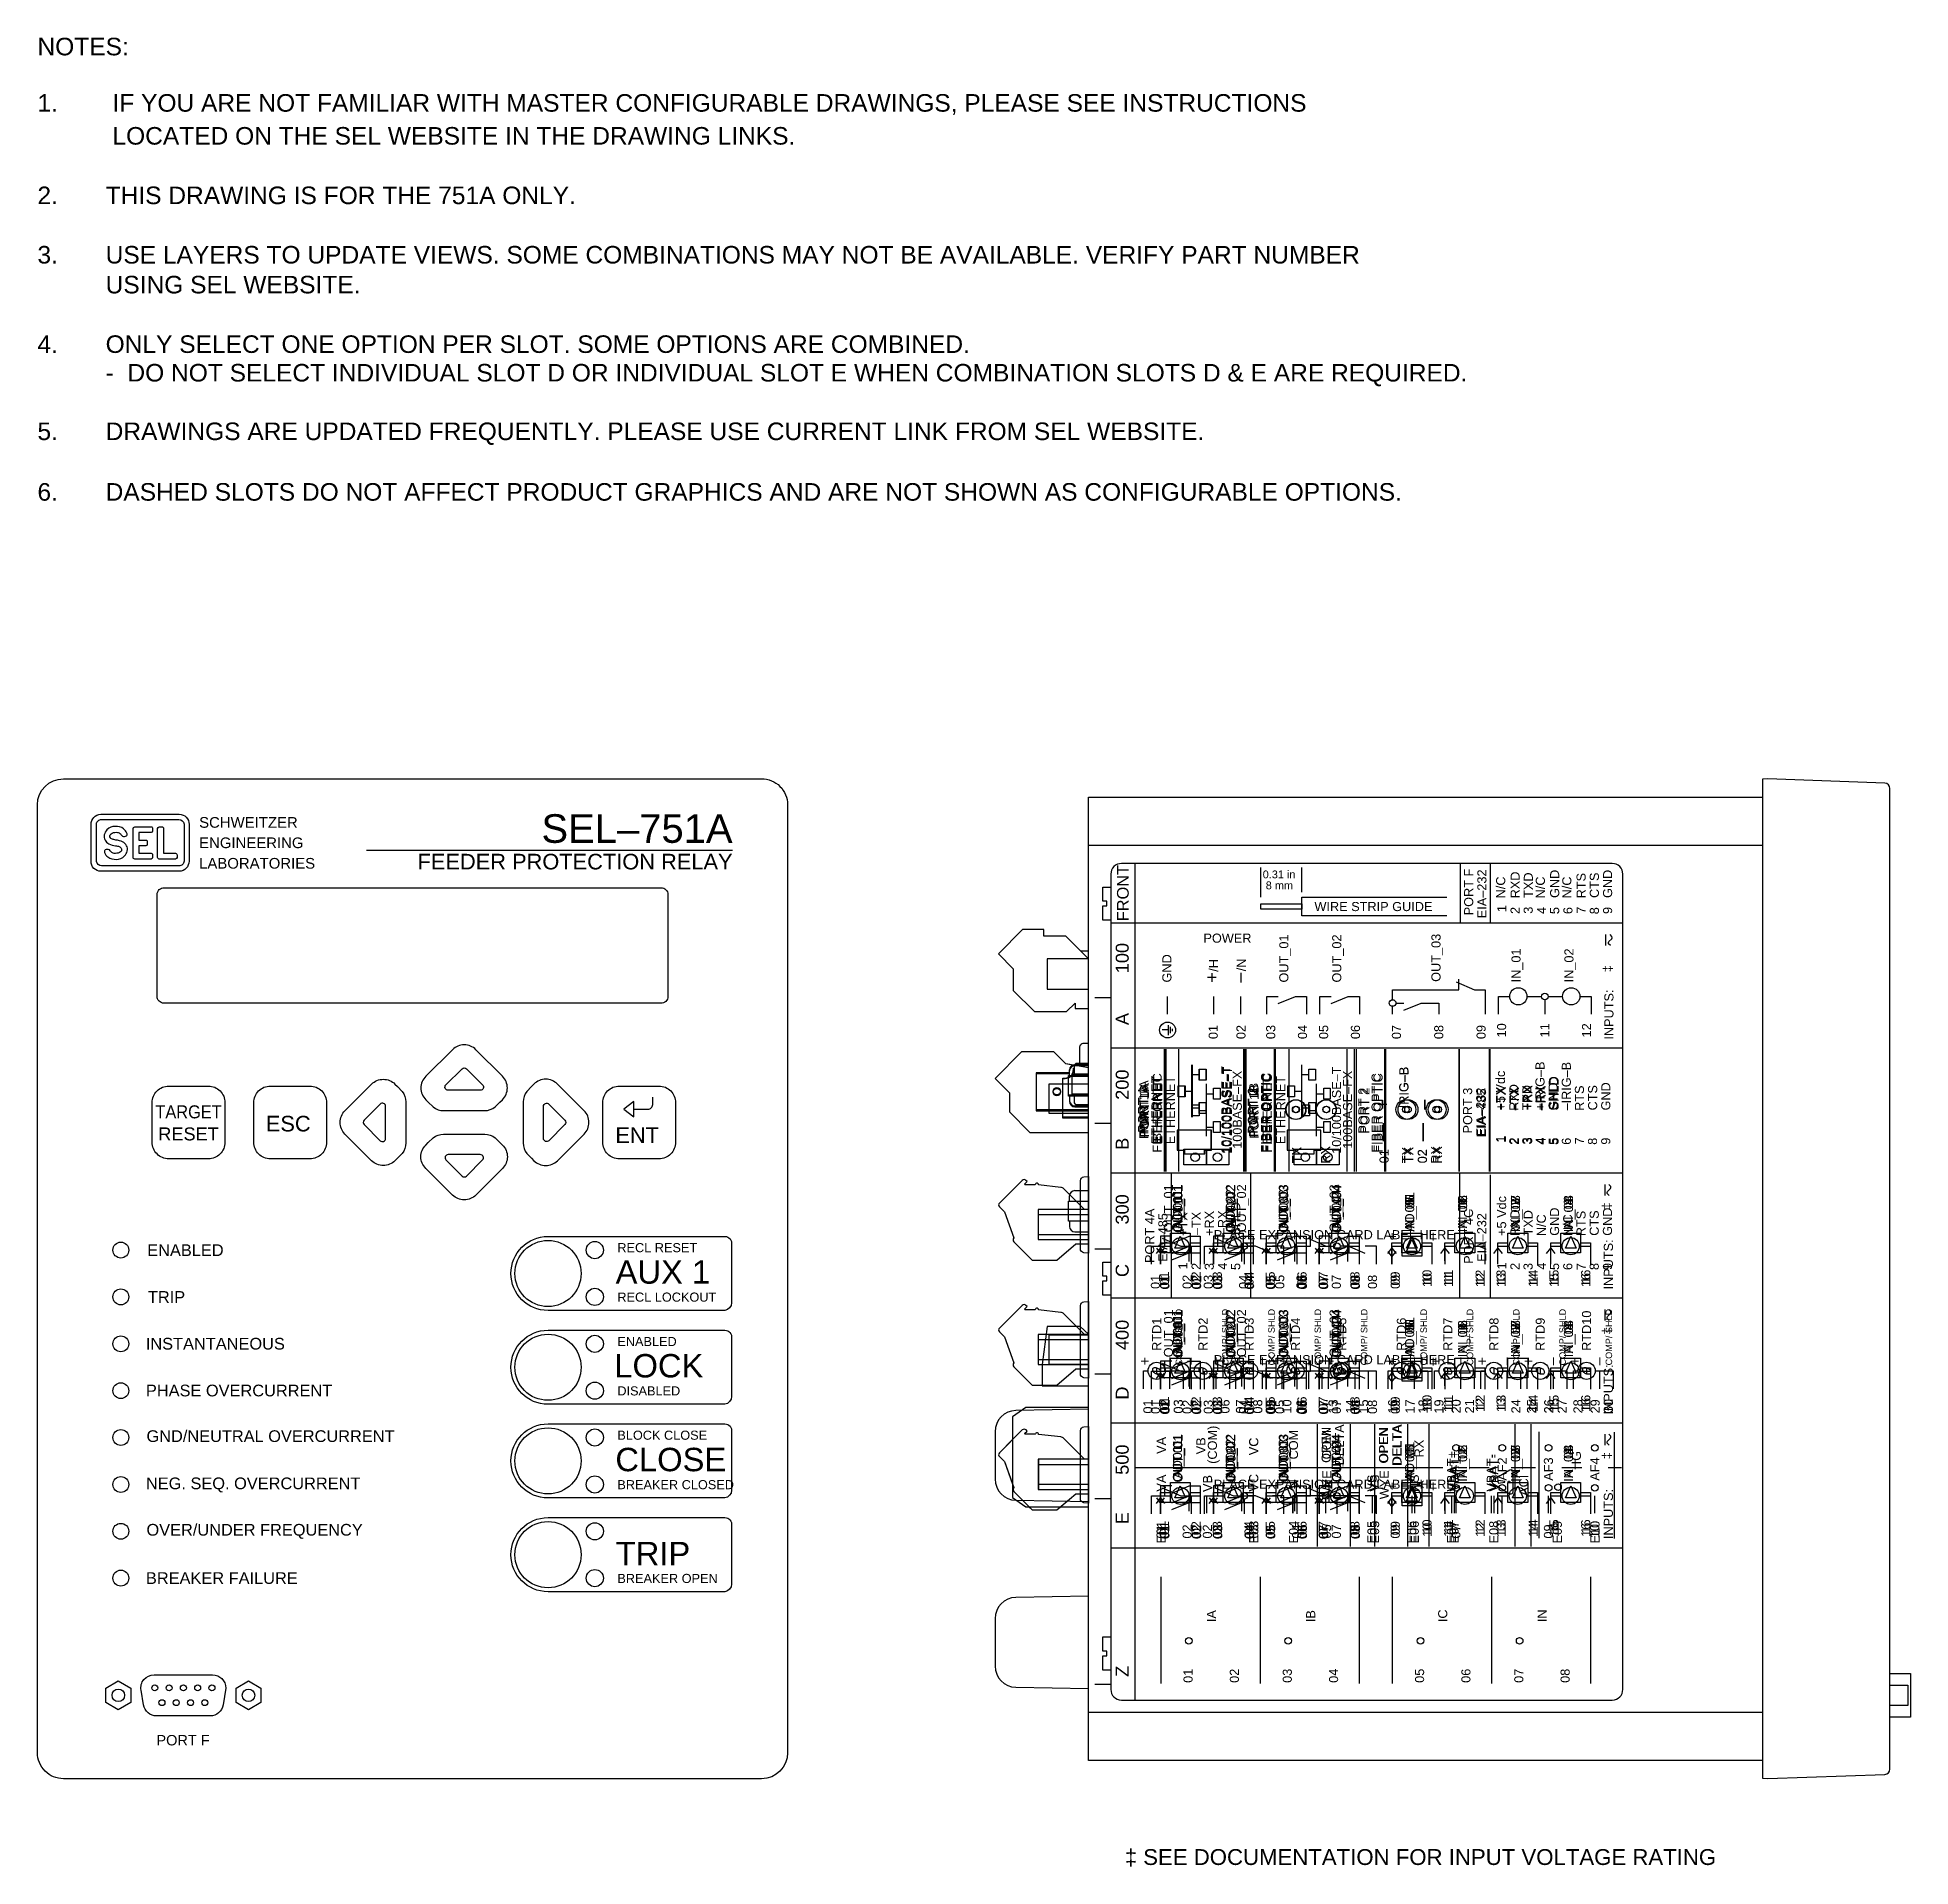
# Model space of a CAD drawing. Extents: x 1.1 to 23.7, y 0.2 to 17.2.
# Drawn here: x 1.11 to 15.27, y 0.78 to 14.61 of the extents above; entities that cross this region are included whole.
import ezdxf
from ezdxf.enums import TextEntityAlignment as Align

# ---------------------------------------------------------------- set-up
doc = ezdxf.new("R2010")
doc.units = 0
doc.header["$MEASUREMENT"] = 0
for name, color, linetype in [('1_02__1__RECLOSING__NO_CON', 7, 'CONTINUOUS'), ('1_03__5__CONFIGURABLE_LABE', 7, 'CONTINUOUS'), ('1_04__6__RECLOSING_W_CONFI', 7, 'CONTINUOUS'), ('2_01__00__NO_ETH__EIA-232', 7, 'CONTINUOUS'), ('2_02__01__NO_ETH__EIA-485', 7, 'CONTINUOUS'), ('2_03__02___1__10-100BASE-T', 7, 'CONTINUOUS'), ('2_04__03___1__10-100BASE-T', 7, 'CONTINUOUS'), ('2_05__04___1__100BASE-FX_E', 7, 'CONTINUOUS'), ('2_06__06___2__10-100BASE-T', 7, 'CONTINUOUS'), ('2_07__08___2__100BASE-FX_E', 7, 'CONTINUOUS'), ('2_08__10__FO__NO_ETH__EIA-', 7, 'CONTINUOUS'), ('2_09__11__FO__NO_ETH__EIA-', 7, 'CONTINUOUS'), ('2_10__12__FO___1__10-100BA', 7, 'CONTINUOUS'), ('2_11__13__FO___1__10-100BA', 7, 'CONTINUOUS'), ('2_12__14__FO___1__100BASE-', 7, 'CONTINUOUS'), ('2_13__16__FO___2__10-100BA', 7, 'CONTINUOUS'), ('2_14__18__FO___2__100BASE-', 7, 'CONTINUOUS'), ('3_01__0-__NO_CARD', 7, 'CONTINUOUS'), ('3_02__B-___3__DI___4__DO__', 7, 'CONTINUOUS'), ('3_03__1-___4__DI___4__DO', 7, 'CONTINUOUS'), ('3_04__C-___4__DI___4__FHCI', 7, 'CONTINUOUS'), ('3_05__5-___8__AI', 7, 'CONTINUOUS'), ('3_06__6-___4__AI___4__AO', 7, 'CONTINUOUS'), ('3_07__A-__SERIAL_COMM_CARD', 7, 'CONTINUOUS'), ('3_08__3-___8__DI', 7, 'CONTINUOUS'), ('3_09__D-___4__DI___2__FORM', 7, 'CONTINUOUS'), ('4_01__0-__NO_CARD', 7, 'CONTINUOUS'), ('4_02__B-___3__DI___4__DO__', 7, 'CONTINUOUS'), ('4_03__1-___4__DI___4__DO', 7, 'CONTINUOUS'), ('4_04__C-___4__DI___4__FHCI', 7, 'CONTINUOUS'), ('4_05__5-___8__AI', 7, 'CONTINUOUS'), ('4_06__6-___4__AI___4__AO', 7, 'CONTINUOUS'), ('4_07__3-___8__DI', 7, 'CONTINUOUS'), ('4_08__D-___4__DI___2__FORM', 7, 'CONTINUOUS'), ('5_01__9-_0-___10__RTD___NO', 7, 'CONTINUOUS'), ('5_02__9-_B-___10__RTD____3', 7, 'CONTINUOUS'), ('5_03__9-_1-___10__RTD____4', 7, 'CONTINUOUS'), ('5_04__9-_C-___10__RTD____4', 7, 'CONTINUOUS'), ('5_05__9-_5-___10__RTD____8', 7, 'CONTINUOUS'), ('5_06__9-_6-___10__RTD____4', 7, 'CONTINUOUS'), ('5_07__9-_71___10__RTD____3', 7, 'CONTINUOUS'), ('5_08__9-_72___10__RTD____5', 7, 'CONTINUOUS'), ('5_09__9-_73___10__RTD____5', 7, 'CONTINUOUS'), ('5_10__9-_74___10__RTD____3', 7, 'CONTINUOUS'), ('5_11__9-_75___10__RTD____5', 7, 'CONTINUOUS'), ('5_12__9-_76___10__RTD____5', 7, 'CONTINUOUS'), ('5_13__9-_3-___10__RTD____8', 7, 'CONTINUOUS'), ('5_14__9-_D-___10__RTD____4', 7, 'CONTINUOUS'), ('6_01__0-__NO_CARD', 7, 'CONTINUOUS'), ('6_02__B-___3__DI___4__DO__', 7, 'CONTINUOUS'), ('6_03__1-___4__DI___4__DO', 7, 'CONTINUOUS'), ('6_04__C-___4__DI___4__FHCI', 7, 'CONTINUOUS'), ('6_05__5-___8__AI', 7, 'CONTINUOUS'), ('6_06__6-___4__AI____4__AO', 7, 'CONTINUOUS'), ('6_07__71___3__AVI', 7, 'CONTINUOUS'), ('6_08__72___5__AVI_W_MONITO', 7, 'CONTINUOUS'), ('6_09__73___5__AVI_W_ADV_ME', 7, 'CONTINUOUS'), ('6_10__74___3__AVI___4__AFD', 7, 'CONTINUOUS'), ('6_11__75___5__AVI___1__ACI', 7, 'CONTINUOUS'), ('6_12__76___5__AVI___1__ACI', 7, 'CONTINUOUS'), ('6_13__3-___8__DI', 7, 'CONTINUOUS'), ('6_14__D-___4__DI___3__DO__', 7, 'CONTINUOUS'), ('7_00______DWG_', 7, 'CONTINUOUS')]:
    doc.layers.add(name, color=color, linetype=linetype)
doc.styles.add('ARIAL', font='arial.ttf')

msp = doc.modelspace()

# ---------------------------------------------------------------- texts
at = {"layer": '1_02__1__RECLOSING__NO_CON', "style": 'ARIAL'}
for s, height, p in [('RECL RESET', 0.0688, (5.491, 5.421)), ('RECL LOCKOUT', 0.06883, (5.491, 5.047))]:
    msp.add_text(s, height=height, dxfattribs=at).set_placement(p)
at = {"layer": '1_03__5__CONFIGURABLE_LABE', "style": 'ARIAL'}
msp.add_text('AUX 1', height=0.177, dxfattribs=at).set_placement((5.478, 5.183))
at = {"layer": '1_04__6__RECLOSING_W_CONFI', "style": 'ARIAL'}
for s, height, p in [('RECL RESET', 0.0688, (5.491, 5.421)), ('RECL LOCKOUT', 0.06883, (5.491, 5.047))]:
    msp.add_text(s, height=height, dxfattribs=at).set_placement(p)
at = {"layer": '2_01__00__NO_ETH__EIA-232', "style": 'ARIAL'}
for s, height, p in [('IRIG–B', 0.0685, (11.469, 6.509)), ('+IRIG–B', 0.0685, (12.499, 6.493)), ('–IRIG–B', 0.0685, (12.698, 6.493)), ('PORT 3', 0.0685, (11.952, 6.319)), ('EIA–232', 0.0685, (12.051, 6.298)), ('+5 Vdc', 0.0685, (12.2, 6.493)), ('RXD', 0.0685, (12.301, 6.49)), ('TXD', 0.0685, (12.4, 6.494)), ('GND', 0.0685, (12.598, 6.493)), ('RTS', 0.0685, (12.797, 6.49)), ('CTS', 0.0685, (12.897, 6.493)), ('GND', 0.0685, (12.996, 6.493)), ('+', 0.0978, (11.321, 6.499)), ('–', 0.0978, (11.629, 6.499)), ('1', 0.0685, (12.201, 6.249)), ('2', 0.0685, (12.301, 6.234)), ('3', 0.0685, (12.399, 6.236)), ('4', 0.0685, (12.5, 6.235)), ('5', 0.0685, (12.598, 6.233)), ('6', 0.0685, (12.698, 6.233)), ('7', 0.0685, (12.798, 6.236)), ('8', 0.0685, (12.896, 6.233)), ('9', 0.0685, (12.996, 6.234)), ('01', 0.0685, (11.32, 6.093)), ('02', 0.0685, (11.609, 6.093))]:
    msp.add_text(s, height=height, rotation=90, dxfattribs=at).set_placement(p)
at = {"layer": '2_02__01__NO_ETH__EIA-485', "style": 'ARIAL'}
for s, height, p in [('IRIG–B', 0.0685, (11.469, 6.509)), ('PORT 3', 0.0685, (11.952, 6.319)), ('EIA–485', 0.0688, (12.057, 6.29)), ('+TX', 0.0688, (12.201, 6.493)), ('–TX', 0.0688, (12.301, 6.493)), ('+RX', 0.0688, (12.401, 6.493)), ('–RX', 0.0688, (12.501, 6.493)), ('SHLD', 0.0688, (12.6, 6.494)), ('+', 0.0978, (11.321, 6.499)), ('–', 0.0978, (11.629, 6.499)), ('1', 0.0688, (12.201, 6.249)), ('2', 0.0688, (12.301, 6.234)), ('3', 0.0688, (12.4, 6.236)), ('4', 0.0688, (12.501, 6.235)), ('5', 0.0688, (12.6, 6.233)), ('01', 0.0685, (11.32, 6.093)), ('02', 0.0685, (11.609, 6.093))]:
    msp.add_text(s, height=height, rotation=90, dxfattribs=at).set_placement(p)
at = {"layer": '2_03__02___1__10-100BASE-T', "style": 'ARIAL'}
for s, height, p in [('10/100BASE–T', 0.06846, (10.131, 6.165)), ('IRIG–B', 0.0685, (11.469, 6.509)), ('+IRIG–B', 0.0685, (12.499, 6.493)), ('–IRIG–B', 0.0685, (12.698, 6.493)), ('PORT 1', 0.0685, (9.505, 6.325)), ('ETHERNET', 0.0685, (9.606, 6.238)), ('PORT 3', 0.0685, (11.952, 6.319)), ('EIA–232', 0.0685, (12.051, 6.298)), ('+5 Vdc', 0.0685, (12.2, 6.493)), ('RXD', 0.0685, (12.301, 6.49)), ('TXD', 0.0685, (12.4, 6.494)), ('GND', 0.0685, (12.598, 6.493)), ('RTS', 0.0685, (12.797, 6.49)), ('CTS', 0.0685, (12.897, 6.493)), ('GND', 0.0685, (12.996, 6.493)), ('+', 0.0978, (11.321, 6.499)), ('–', 0.0978, (11.629, 6.499)), ('1', 0.0685, (12.201, 6.249)), ('2', 0.0685, (12.301, 6.234)), ('3', 0.0685, (12.399, 6.236)), ('4', 0.0685, (12.5, 6.235)), ('5', 0.0685, (12.598, 6.233)), ('6', 0.0685, (12.698, 6.233)), ('7', 0.0685, (12.798, 6.236)), ('8', 0.0685, (12.896, 6.233)), ('9', 0.0685, (12.996, 6.234)), ('01', 0.0685, (11.32, 6.093)), ('02', 0.0685, (11.609, 6.093))]:
    msp.add_text(s, height=height, rotation=90, dxfattribs=at).set_placement(p)
at = {"layer": '2_04__03___1__10-100BASE-T', "style": 'ARIAL'}
for s, height, p in [('10/100BASE–T', 0.06846, (10.131, 6.165)), ('IRIG–B', 0.0685, (11.469, 6.509)), ('PORT 1', 0.0685, (9.505, 6.325)), ('ETHERNET', 0.0685, (9.606, 6.238)), ('PORT 3', 0.0685, (11.952, 6.319)), ('EIA–485', 0.0688, (12.056, 6.29)), ('+TX', 0.0688, (12.207, 6.493)), ('–TX', 0.0688, (12.307, 6.493)), ('+RX', 0.0688, (12.407, 6.493)), ('–RX', 0.0688, (12.507, 6.493)), ('SHLD', 0.0688, (12.606, 6.494)), ('+', 0.0978, (11.321, 6.499)), ('–', 0.0978, (11.629, 6.499)), ('1', 0.0688, (12.207, 6.249)), ('2', 0.0688, (12.307, 6.234)), ('3', 0.0688, (12.406, 6.236)), ('4', 0.0688, (12.507, 6.235)), ('5', 0.0688, (12.606, 6.233)), ('01', 0.0685, (11.32, 6.093)), ('02', 0.0685, (11.609, 6.093))]:
    msp.add_text(s, height=height, rotation=90, dxfattribs=at).set_placement(p)
at = {"layer": '2_05__04___1__100BASE-FX_E', "style": 'ARIAL'}
for s, height, p in [('+IRIG–B', 0.0685, (12.499, 6.493)), ('–IRIG–B', 0.0685, (12.698, 6.493)), ('PORT 1A', 0.0685, (9.505, 6.277)), ('FIBER OPTIC', 0.06846, (9.605, 6.174)), ('ETHERNET', 0.0685, (9.705, 6.238)), ('100BASE–FX', 0.0685, (10.211, 6.203)), ('PORT 3', 0.0685, (11.952, 6.319)), ('EIA–232', 0.0685, (12.051, 6.298)), ('+5 Vdc', 0.0685, (12.2, 6.493)), ('RXD', 0.0685, (12.301, 6.49)), ('TXD', 0.0685, (12.4, 6.494)), ('GND', 0.0685, (12.598, 6.493)), ('RTS', 0.0685, (12.797, 6.49)), ('CTS', 0.0685, (12.897, 6.493)), ('GND', 0.0685, (12.996, 6.493)), ('1', 0.0685, (12.201, 6.249)), ('2', 0.0685, (12.301, 6.234)), ('3', 0.0685, (12.399, 6.236)), ('4', 0.0685, (12.5, 6.235)), ('5', 0.0685, (12.598, 6.233)), ('6', 0.0685, (12.698, 6.233)), ('7', 0.0685, (12.798, 6.236)), ('8', 0.0685, (12.896, 6.233)), ('9', 0.0685, (12.996, 6.234))]:
    msp.add_text(s, height=height, rotation=90, dxfattribs=at).set_placement(p)
at = {"layer": '2_06__06___2__10-100BASE-T', "style": 'ARIAL'}
for s, height, p in [('10/100BASE–T', 0.06846, (10.136, 6.165)), ('10/100BASE–T', 0.06846, (10.961, 6.165)), ('+IRIG–B', 0.0685, (12.499, 6.493)), ('–IRIG–B', 0.0685, (12.698, 6.493)), ('PORT 1A', 0.0685, (9.509, 6.29)), ('ETHERNET', 0.0685, (9.61, 6.238)), ('PORT 1B', 0.0685, (10.335, 6.292)), ('ETHERNET', 0.0685, (10.436, 6.238)), ('PORT 3', 0.0685, (11.952, 6.319)), ('EIA–232', 0.0685, (12.051, 6.298)), ('+5 Vdc', 0.0685, (12.2, 6.493)), ('RXD', 0.0685, (12.301, 6.49)), ('TXD', 0.0685, (12.4, 6.494)), ('GND', 0.0685, (12.598, 6.493)), ('RTS', 0.0685, (12.797, 6.49)), ('CTS', 0.0685, (12.897, 6.493)), ('GND', 0.0685, (12.996, 6.493)), ('1', 0.0685, (12.201, 6.249)), ('2', 0.0685, (12.301, 6.234)), ('3', 0.0685, (12.399, 6.236)), ('4', 0.0685, (12.5, 6.235)), ('5', 0.0685, (12.598, 6.233)), ('6', 0.0685, (12.698, 6.233)), ('7', 0.0685, (12.798, 6.236)), ('8', 0.0685, (12.896, 6.233)), ('9', 0.0685, (12.996, 6.234))]:
    msp.add_text(s, height=height, rotation=90, dxfattribs=at).set_placement(p)
at = {"layer": '2_07__08___2__100BASE-FX_E', "style": 'ARIAL'}
for s, height, p in [('+IRIG–B', 0.0685, (12.499, 6.493)), ('–IRIG–B', 0.0685, (12.698, 6.493)), ('PORT 1A', 0.0685, (9.505, 6.277)), ('FIBER OPTIC', 0.06846, (9.605, 6.174)), ('ETHERNET', 0.0685, (9.705, 6.238)), ('100BASE–FX', 0.0685, (10.211, 6.203)), ('PORT 1B', 0.0685, (10.338, 6.279)), ('FIBER OPTIC', 0.06846, (10.438, 6.174)), ('ETHERNET', 0.0685, (10.539, 6.238)), ('100BASE–FX', 0.0685, (11.045, 6.203)), ('PORT 3', 0.0685, (11.952, 6.319)), ('EIA–232', 0.0685, (12.051, 6.298)), ('+5 Vdc', 0.0685, (12.2, 6.493)), ('RXD', 0.0685, (12.301, 6.49)), ('TXD', 0.0685, (12.4, 6.494)), ('GND', 0.0685, (12.598, 6.493)), ('RTS', 0.0685, (12.797, 6.49)), ('CTS', 0.0685, (12.897, 6.493)), ('GND', 0.0685, (12.996, 6.493)), ('1', 0.0685, (12.201, 6.249)), ('2', 0.0685, (12.301, 6.234)), ('3', 0.0685, (12.399, 6.236)), ('4', 0.0685, (12.5, 6.235)), ('5', 0.0685, (12.598, 6.233)), ('6', 0.0685, (12.698, 6.233)), ('7', 0.0685, (12.798, 6.236)), ('8', 0.0685, (12.896, 6.233)), ('9', 0.0685, (12.996, 6.234))]:
    msp.add_text(s, height=height, rotation=90, dxfattribs=at).set_placement(p)
at = {"layer": '2_08__10__FO__NO_ETH__EIA-', "style": 'ARIAL'}
for s, height, p in [('IRIG–B', 0.0685, (11.469, 6.509)), ('+IRIG–B', 0.0685, (12.499, 6.493)), ('–IRIG–B', 0.0685, (12.698, 6.493)), ('PORT 2', 0.0685, (10.33, 6.318)), ('FIBER OPTIC', 0.06846, (10.43, 6.174)), ('PORT 3', 0.0685, (11.952, 6.319)), ('EIA–232', 0.0685, (12.051, 6.298)), ('+5 Vdc', 0.0685, (12.2, 6.493)), ('RXD', 0.0685, (12.301, 6.49)), ('TXD', 0.0685, (12.4, 6.494)), ('GND', 0.0685, (12.598, 6.493)), ('RTS', 0.0685, (12.797, 6.49)), ('CTS', 0.0685, (12.897, 6.493)), ('GND', 0.0685, (12.996, 6.493)), ('+', 0.0978, (11.321, 6.499)), ('–', 0.0978, (11.629, 6.499)), ('1', 0.0685, (12.201, 6.249)), ('2', 0.0685, (12.301, 6.234)), ('3', 0.0685, (12.399, 6.236)), ('4', 0.0685, (12.5, 6.235)), ('5', 0.0685, (12.598, 6.233)), ('6', 0.0685, (12.698, 6.233)), ('7', 0.0685, (12.798, 6.236)), ('8', 0.0685, (12.896, 6.233)), ('9', 0.0685, (12.996, 6.234)), ('TX', 0.0685, (10.661, 6.094)), ('RX', 0.0685, (10.88, 6.09)), ('01', 0.0685, (11.32, 6.093)), ('02', 0.0685, (11.609, 6.093))]:
    msp.add_text(s, height=height, rotation=90, dxfattribs=at).set_placement(p)
at = {"layer": '2_09__11__FO__NO_ETH__EIA-', "style": 'ARIAL'}
for s, height, p in [('IRIG–B', 0.0688, (11.471, 6.509)), ('PORT 2', 0.0688, (10.325, 6.318)), ('FIBER OPTIC', 0.06883, (10.425, 6.174)), ('PORT 3', 0.0688, (11.956, 6.319)), ('EIA–485', 0.0688, (12.056, 6.29)), ('+TX', 0.0688, (12.207, 6.493)), ('–TX', 0.0688, (12.307, 6.493)), ('+RX', 0.0688, (12.407, 6.493)), ('–RX', 0.0688, (12.507, 6.493)), ('SHLD', 0.0688, (12.606, 6.494)), ('+', 0.0983, (11.322, 6.499)), ('–', 0.0983, (11.631, 6.499)), ('1', 0.0688, (12.207, 6.249)), ('2', 0.0688, (12.307, 6.234)), ('3', 0.0688, (12.406, 6.236)), ('4', 0.0688, (12.507, 6.235)), ('5', 0.0688, (12.606, 6.233)), ('TX', 0.0688, (10.658, 6.094)), ('RX', 0.0688, (10.878, 6.09)), ('01', 0.0688, (11.321, 6.093)), ('02', 0.0688, (11.611, 6.093))]:
    msp.add_text(s, height=height, rotation=90, dxfattribs=at).set_placement(p)
at = {"layer": '2_10__12__FO___1__10-100BA', "style": 'ARIAL'}
for s, height, p in [('10/100BASE–T', 0.06846, (10.131, 6.165)), ('IRIG–B', 0.0685, (11.469, 6.509)), ('+IRIG–B', 0.0685, (12.499, 6.493)), ('–IRIG–B', 0.0685, (12.698, 6.493)), ('PORT 1', 0.0685, (9.505, 6.325)), ('ETHERNET', 0.0685, (9.606, 6.238)), ('PORT 2', 0.0685, (10.33, 6.318)), ('FIBER OPTIC', 0.06846, (10.43, 6.174)), ('PORT 3', 0.0685, (11.952, 6.319)), ('EIA–232', 0.0685, (12.051, 6.298)), ('+5 Vdc', 0.0685, (12.2, 6.493)), ('RXD', 0.0685, (12.301, 6.49)), ('TXD', 0.0685, (12.4, 6.494)), ('GND', 0.0685, (12.598, 6.493)), ('RTS', 0.0685, (12.797, 6.49)), ('CTS', 0.0685, (12.897, 6.493)), ('GND', 0.0685, (12.996, 6.493)), ('+', 0.0978, (11.321, 6.499)), ('–', 0.0978, (11.629, 6.499)), ('1', 0.0685, (12.201, 6.249)), ('2', 0.0685, (12.301, 6.234)), ('3', 0.0685, (12.399, 6.236)), ('4', 0.0685, (12.5, 6.235)), ('5', 0.0685, (12.598, 6.233)), ('6', 0.0685, (12.698, 6.233)), ('7', 0.0685, (12.798, 6.236)), ('8', 0.0685, (12.896, 6.233)), ('9', 0.0685, (12.996, 6.234)), ('TX', 0.0685, (10.661, 6.094)), ('RX', 0.0685, (10.88, 6.09)), ('01', 0.0685, (11.32, 6.093)), ('02', 0.0685, (11.609, 6.093))]:
    msp.add_text(s, height=height, rotation=90, dxfattribs=at).set_placement(p)
at = {"layer": '2_11__13__FO___1__10-100BA', "style": 'ARIAL'}
for s, height, p in [('10/100BASE–T', 0.06883, (10.125, 6.165)), ('IRIG–B', 0.0688, (11.471, 6.509)), ('PORT 1', 0.0688, (9.495, 6.324)), ('ETHERNET', 0.0688, (9.597, 6.238)), ('PORT 2', 0.0688, (10.325, 6.318)), ('FIBER OPTIC', 0.06883, (10.425, 6.174)), ('PORT 3', 0.0688, (11.956, 6.319)), ('EIA–485', 0.0688, (12.056, 6.29)), ('+TX', 0.0688, (12.207, 6.493)), ('–TX', 0.0688, (12.307, 6.493)), ('+RX', 0.0688, (12.407, 6.493)), ('–RX', 0.0688, (12.507, 6.493)), ('SHLD', 0.0688, (12.606, 6.494)), ('+', 0.0983, (11.322, 6.499)), ('–', 0.0983, (11.631, 6.499)), ('1', 0.0688, (12.207, 6.249)), ('2', 0.0688, (12.307, 6.234)), ('3', 0.0688, (12.406, 6.236)), ('4', 0.0688, (12.507, 6.235)), ('5', 0.0688, (12.606, 6.233)), ('TX', 0.0688, (10.658, 6.094)), ('RX', 0.0688, (10.878, 6.09)), ('01', 0.0688, (11.321, 6.093)), ('02', 0.0688, (11.611, 6.093))]:
    msp.add_text(s, height=height, rotation=90, dxfattribs=at).set_placement(p)
at = {"layer": '2_12__14__FO___1__100BASE-', "style": 'ARIAL'}
for s, height, p in [('+IRIG–B', 0.0685, (12.499, 6.493)), ('–IRIG–B', 0.0685, (12.698, 6.493)), ('PORT 1A', 0.0685, (9.505, 6.311)), ('FIBER OPTIC', 0.06846, (9.605, 6.174)), ('ETHERNET', 0.0685, (9.705, 6.238)), ('100BASE–FX', 0.0685, (10.211, 6.203)), ('PORT 2', 0.0685, (11.176, 6.318)), ('FIBER OPTIC', 0.06846, (11.275, 6.174)), ('PORT 3', 0.0685, (11.952, 6.319)), ('EIA–232', 0.0685, (12.051, 6.298)), ('+5 Vdc', 0.0685, (12.2, 6.493)), ('RXD', 0.0685, (12.301, 6.49)), ('TXD', 0.0685, (12.4, 6.494)), ('GND', 0.0685, (12.598, 6.493)), ('RTS', 0.0685, (12.797, 6.49)), ('CTS', 0.0685, (12.897, 6.493)), ('GND', 0.0685, (12.996, 6.493)), ('1', 0.0685, (12.201, 6.249)), ('2', 0.0685, (12.301, 6.234)), ('3', 0.0685, (12.399, 6.236)), ('4', 0.0685, (12.5, 6.235)), ('5', 0.0685, (12.598, 6.233)), ('6', 0.0685, (12.698, 6.233)), ('7', 0.0685, (12.798, 6.236)), ('8', 0.0685, (12.896, 6.233)), ('9', 0.0685, (12.996, 6.234)), ('TX', 0.0685, (11.507, 6.094)), ('RX', 0.0685, (11.725, 6.09))]:
    msp.add_text(s, height=height, rotation=90, dxfattribs=at).set_placement(p)
at = {"layer": '2_13__16__FO___2__10-100BA', "style": 'ARIAL'}
for s, height, p in [('10/100BASE–T', 0.06846, (10.136, 6.165)), ('10/100BASE–T', 0.06846, (10.961, 6.165)), ('+IRIG–B', 0.0685, (12.499, 6.493)), ('–IRIG–B', 0.0685, (12.698, 6.493)), ('PORT 1A', 0.0685, (9.509, 6.29)), ('ETHERNET', 0.0685, (9.61, 6.238)), ('PORT 1B', 0.0685, (10.335, 6.292)), ('ETHERNET', 0.0685, (10.436, 6.238)), ('PORT 2', 0.0685, (11.161, 6.318)), ('FIBER OPTIC', 0.06846, (11.26, 6.174)), ('PORT 3', 0.0685, (11.952, 6.319)), ('EIA–232', 0.0685, (12.051, 6.298)), ('+5 Vdc', 0.0685, (12.2, 6.493)), ('RXD', 0.0685, (12.301, 6.49)), ('TXD', 0.0685, (12.4, 6.494)), ('GND', 0.0685, (12.598, 6.493)), ('RTS', 0.0685, (12.797, 6.49)), ('CTS', 0.0685, (12.897, 6.493)), ('GND', 0.0685, (12.996, 6.493)), ('1', 0.0685, (12.201, 6.249)), ('2', 0.0685, (12.301, 6.234)), ('3', 0.0685, (12.399, 6.236)), ('4', 0.0685, (12.5, 6.235)), ('5', 0.0685, (12.598, 6.233)), ('6', 0.0685, (12.698, 6.233)), ('7', 0.0685, (12.798, 6.236)), ('8', 0.0685, (12.896, 6.233)), ('9', 0.0685, (12.996, 6.234)), ('TX', 0.0685, (11.491, 6.094)), ('RX', 0.0685, (11.71, 6.09))]:
    msp.add_text(s, height=height, rotation=90, dxfattribs=at).set_placement(p)
at = {"layer": '2_14__18__FO___2__100BASE-', "style": 'ARIAL'}
for s, height, p in [('+IRIG–B', 0.0685, (12.499, 6.493)), ('–IRIG–B', 0.0685, (12.698, 6.493)), ('PORT 1A', 0.0685, (9.505, 6.277)), ('FIBER OPTIC', 0.06846, (9.605, 6.174)), ('ETHERNET', 0.0685, (9.705, 6.238)), ('100BASE–FX', 0.0685, (10.211, 6.203)), ('PORT 1B', 0.0685, (10.338, 6.279)), ('FIBER OPTIC', 0.06846, (10.438, 6.174)), ('ETHERNET', 0.0685, (10.539, 6.238)), ('100BASE–FX', 0.0685, (11.045, 6.203)), ('PORT 2', 0.0685, (11.176, 6.318)), ('FIBER OPTIC', 0.06846, (11.275, 6.174)), ('PORT 3', 0.0685, (11.952, 6.319)), ('EIA–232', 0.0685, (12.051, 6.298)), ('+5 Vdc', 0.0685, (12.2, 6.493)), ('RXD', 0.0685, (12.301, 6.49)), ('TXD', 0.0685, (12.4, 6.494)), ('GND', 0.0685, (12.598, 6.493)), ('RTS', 0.0685, (12.797, 6.49)), ('CTS', 0.0685, (12.897, 6.493)), ('GND', 0.0685, (12.996, 6.493)), ('1', 0.0685, (12.201, 6.249)), ('2', 0.0685, (12.301, 6.234)), ('3', 0.0685, (12.399, 6.236)), ('4', 0.0685, (12.5, 6.235)), ('5', 0.0685, (12.598, 6.233)), ('6', 0.0685, (12.698, 6.233)), ('7', 0.0685, (12.798, 6.236)), ('8', 0.0685, (12.896, 6.233)), ('9', 0.0685, (12.996, 6.234)), ('TX', 0.0685, (11.506, 6.094)), ('RX', 0.0685, (11.725, 6.09))]:
    msp.add_text(s, height=height, rotation=90, dxfattribs=at).set_placement(p)
at = {"layer": '3_01__0-__NO_CARD', "style": 'ARIAL'}
msp.add_text('PLACE EXPANSION CARD LABEL HERE', height=0.06883, dxfattribs=at).set_placement((9.999, 5.519))
at = {"layer": '3_02__B-___3__DI___4__DO__', "style": 'ARIAL'}
for s, height, p in [('OUT_01', 0.0688, (9.759, 5.571)), ('OUT_02', 0.0688, (10.159, 5.571)), ('OUT_03', 0.0688, (10.559, 5.571)), ('OUT_04', 0.0688, (10.959, 5.571)), ('AO_01', 0.0688, (11.514, 5.576)), ('IN_01', 0.0688, (11.914, 5.572)), ('IN_02', 0.0688, (12.314, 5.572)), ('IN_03', 0.0688, (12.714, 5.572)), ('‡', 0.0688, (13.003, 5.744)), ('+', 0.0787, (11.386, 5.507)), ('–', 0.0787, (11.686, 5.507)), ('INPUTS:', 0.0688, (13.016, 5.139)), ('01', 0.0688, (9.66, 5.143)), ('02', 0.0688, (9.9, 5.143)), ('03', 0.0688, (10.06, 5.143)), ('04', 0.0688, (10.3, 5.143)), ('05', 0.0688, (10.46, 5.143)), ('06', 0.0688, (10.7, 5.143)), ('07', 0.0688, (10.86, 5.143)), ('08', 0.0688, (11.1, 5.143)), ('09', 0.0688, (11.405, 5.143)), ('10', 0.0688, (11.646, 5.157)), ('11', 0.0688, (11.807, 5.157)), ('12', 0.0688, (12.047, 5.157)), ('13', 0.0688, (12.205, 5.157)), ('14', 0.0688, (12.447, 5.157)), ('15', 0.0688, (12.605, 5.157)), ('16', 0.0688, (12.845, 5.157))]:
    msp.add_text(s, height=height, rotation=90, dxfattribs=at).set_placement(p)
at = {"layer": '3_03__1-___4__DI___4__DO', "style": 'ARIAL'}
for s, p in [('OUT_01', (9.759, 5.571)), ('OUT_02', (10.159, 5.571)), ('OUT_03', (10.559, 5.571)), ('OUT_04', (10.959, 5.571)), ('IN_01', (11.514, 5.572)), ('IN_02', (11.914, 5.572)), ('IN_03', (12.314, 5.572)), ('IN_04', (12.714, 5.572)), ('‡', (13.003, 5.744)), ('INPUTS:', (13.016, 5.139)), ('01', (9.66, 5.143)), ('02', (9.9, 5.143)), ('03', (10.06, 5.143)), ('04', (10.3, 5.143)), ('05', (10.46, 5.143)), ('06', (10.7, 5.143)), ('07', (10.86, 5.143)), ('08', (11.1, 5.143)), ('09', (11.405, 5.143)), ('10', (11.646, 5.157)), ('11', (11.807, 5.157)), ('12', (12.047, 5.157)), ('13', (12.205, 5.157)), ('14', (12.447, 5.157)), ('15', (12.605, 5.157)), ('16', (12.845, 5.157))]:
    msp.add_text(s, height=0.0688, rotation=90, dxfattribs=at).set_placement(p)
at = {"layer": '3_04__C-___4__DI___4__FHCI', "style": 'ARIAL'}
for s, p in [('OUT_01', (9.763, 5.567)), ('OUT_02', (10.163, 5.567)), ('OUT_03', (10.563, 5.567)), ('OUT_04', (10.963, 5.567)), ('IN_01', (11.514, 5.572)), ('IN_02', (11.914, 5.572)), ('IN_03', (12.314, 5.572)), ('IN_04', (12.714, 5.572)), ('‡', (13.003, 5.744)), ('INPUTS:', (13.016, 5.139)), ('01', (9.664, 5.139)), ('02', (9.904, 5.139)), ('03', (10.064, 5.139)), ('04', (10.304, 5.139)), ('05', (10.464, 5.139)), ('06', (10.704, 5.139)), ('07', (10.864, 5.139)), ('08', (11.104, 5.139)), ('09', (11.405, 5.143)), ('10', (11.646, 5.157)), ('11', (11.807, 5.157)), ('12', (12.047, 5.157)), ('13', (12.205, 5.157)), ('14', (12.447, 5.157)), ('15', (12.605, 5.157)), ('16', (12.845, 5.157))]:
    msp.add_text(s, height=0.0688, rotation=90, dxfattribs=at).set_placement(p)
at = {"layer": '3_05__5-___8__AI', "style": 'ARIAL'}
for s, p in [('AI_01', (9.759, 5.597)), ('AI_02', (10.159, 5.597)), ('AI_03', (10.559, 5.597)), ('AI_04', (10.959, 5.597)), ('AI_05', (11.514, 5.601)), ('AI_06', (11.914, 5.601)), ('AI_07', (12.314, 5.601)), ('AI_08', (12.714, 5.601)), ('01', (9.66, 5.168)), ('02', (9.9, 5.168)), ('03', (10.06, 5.168)), ('04', (10.3, 5.168)), ('05', (10.46, 5.168)), ('06', (10.7, 5.168)), ('07', (10.86, 5.168)), ('08', (11.1, 5.168)), ('09', (11.405, 5.168)), ('10', (11.645, 5.182)), ('11', (11.807, 5.182)), ('12', (12.047, 5.182)), ('13', (12.205, 5.182)), ('14', (12.447, 5.182)), ('15', (12.605, 5.182)), ('16', (12.845, 5.182))]:
    msp.add_text(s, height=0.0688, rotation=90, dxfattribs=at).set_placement(p)
at = {"layer": '3_06__6-___4__AI___4__AO', "style": 'ARIAL'}
for s, p in [('AO_01', (9.759, 5.597)), ('AO_02', (10.159, 5.597)), ('AO_03', (10.559, 5.597)), ('AO_04', (10.959, 5.597)), ('AI_01', (11.514, 5.601)), ('AI_02', (11.914, 5.601)), ('AI_03', (12.314, 5.601)), ('AI_04', (12.714, 5.601)), ('01', (9.66, 5.168)), ('02', (9.9, 5.168)), ('03', (10.06, 5.168)), ('04', (10.3, 5.168)), ('05', (10.46, 5.168)), ('06', (10.7, 5.168)), ('07', (10.86, 5.168)), ('08', (11.1, 5.168)), ('09', (11.405, 5.168)), ('10', (11.645, 5.182)), ('11', (11.807, 5.182)), ('12', (12.047, 5.182)), ('13', (12.205, 5.182)), ('14', (12.447, 5.182)), ('15', (12.605, 5.182)), ('16', (12.845, 5.182))]:
    msp.add_text(s, height=0.0688, rotation=90, dxfattribs=at).set_placement(p)
at = {"layer": '3_07__A-__SERIAL_COMM_CARD', "style": 'ARIAL'}
for s, p in [('+5 Vdc', (12.209, 5.544)), ('PORT 4A', (9.549, 5.339)), ('EIA–485', (9.649, 5.348)), ('+TX', (9.8, 5.544)), ('–TX', (9.9, 5.55)), ('+RX', (10, 5.544)), ('–RX', (10.1, 5.55)), ('SHLD', (10.199, 5.545)), ('PORT 4C', (11.959, 5.333)), ('EIA–232', (12.059, 5.348)), ('RXD', (12.31, 5.542)), ('TXD', (12.41, 5.547)), ('N/C', (12.509, 5.542)), ('GND', (12.609, 5.545)), ('N/C', (12.709, 5.542)), ('RTS', (12.809, 5.542)), ('CTS', (12.909, 5.545)), ('GND', (13.009, 5.545)), ('1', (9.8, 5.291)), ('2', (9.9, 5.287)), ('3', (9.999, 5.286)), ('4', (10.1, 5.288)), ('5', (10.199, 5.286)), ('1', (12.21, 5.291)), ('2', (12.31, 5.287)), ('3', (12.409, 5.286)), ('4', (12.51, 5.289)), ('5', (12.609, 5.286)), ('6', (12.709, 5.286)), ('7', (12.81, 5.285)), ('8', (12.909, 5.286)), ('9', (13.009, 5.286))]:
    msp.add_text(s, height=0.0688, rotation=90, dxfattribs=at).set_placement(p)
at = {"layer": '3_08__3-___8__DI', "style": 'ARIAL'}
for s, p in [('IN_01', (9.764, 5.572)), ('IN_02', (10.164, 5.572)), ('IN_03', (10.564, 5.572)), ('IN_04', (10.964, 5.572)), ('IN_05', (11.514, 5.572)), ('IN_06', (11.914, 5.572)), ('IN_07', (12.314, 5.572)), ('IN_08', (12.714, 5.572)), ('‡', (13.003, 5.744)), ('INPUTS:', (13.016, 5.139)), ('01', (9.66, 5.143)), ('02', (9.9, 5.143)), ('03', (10.06, 5.143)), ('04', (10.3, 5.143)), ('05', (10.46, 5.143)), ('06', (10.7, 5.143)), ('07', (10.86, 5.143)), ('08', (11.1, 5.143)), ('09', (11.405, 5.143)), ('10', (11.646, 5.157)), ('11', (11.807, 5.157)), ('12', (12.047, 5.157)), ('13', (12.205, 5.157)), ('14', (12.447, 5.157)), ('15', (12.605, 5.157)), ('16', (12.845, 5.157))]:
    msp.add_text(s, height=0.0688, rotation=90, dxfattribs=at).set_placement(p)
at = {"layer": '3_09__D-___4__DI___2__FORM', "style": 'ARIAL'}
for s, p in [('OUT_01', (9.691, 5.571)), ('OUT_02', (10.243, 5.571)), ('OUT_03', (10.943, 5.571)), ('IN_01', (11.514, 5.572)), ('IN_02', (11.914, 5.572)), ('IN_03', (12.314, 5.572)), ('IN_04', (12.714, 5.572)), ('‡', (13.003, 5.744)), ('INPUTS:', (13.016, 5.139)), ('01', (9.592, 5.143)), ('02', (9.832, 5.143)), ('03', (9.992, 5.143)), ('04', (10.259, 5.143)), ('05', (10.532, 5.143)), ('06', (10.692, 5.143)), ('07', (10.96, 5.143)), ('08', (11.233, 5.143)), ('09', (11.405, 5.143)), ('10', (11.646, 5.157)), ('11', (11.807, 5.157)), ('12', (12.047, 5.157)), ('13', (12.205, 5.157)), ('14', (12.447, 5.157)), ('15', (12.605, 5.157)), ('16', (12.845, 5.157))]:
    msp.add_text(s, height=0.0688, rotation=90, dxfattribs=at).set_placement(p)
at = {"layer": '4_01__0-__NO_CARD', "style": 'ARIAL'}
msp.add_text('PLACE EXPANSION CARD LABEL HERE', height=0.06883, dxfattribs=at).set_placement((9.999, 4.574))
at = {"layer": '4_02__B-___3__DI___4__DO__', "style": 'ARIAL'}
for s, height, p in [('OUT_01', 0.0688, (9.759, 4.626)), ('OUT_02', 0.0688, (10.159, 4.626)), ('OUT_03', 0.0688, (10.559, 4.626)), ('OUT_04', 0.0688, (10.959, 4.626)), ('AO_01', 0.0688, (11.514, 4.631)), ('IN_01', 0.0688, (11.914, 4.627)), ('IN_02', 0.0688, (12.314, 4.627)), ('IN_03', 0.0688, (12.714, 4.627)), ('‡', 0.0688, (13.003, 4.799)), ('+', 0.0787, (11.386, 4.562)), ('–', 0.0787, (11.686, 4.562)), ('INPUTS:', 0.0688, (13.016, 4.194)), ('01', 0.0688, (9.66, 4.198)), ('02', 0.0688, (9.9, 4.198)), ('03', 0.0688, (10.06, 4.198)), ('04', 0.0688, (10.3, 4.198)), ('05', 0.0688, (10.46, 4.198)), ('06', 0.0688, (10.7, 4.198)), ('07', 0.0688, (10.86, 4.198)), ('08', 0.0688, (11.1, 4.198)), ('09', 0.0688, (11.405, 4.198)), ('10', 0.0688, (11.646, 4.212)), ('11', 0.0688, (11.807, 4.212)), ('12', 0.0688, (12.047, 4.212)), ('13', 0.0688, (12.205, 4.212)), ('14', 0.0688, (12.447, 4.212)), ('15', 0.0688, (12.605, 4.212)), ('16', 0.0688, (12.845, 4.212))]:
    msp.add_text(s, height=height, rotation=90, dxfattribs=at).set_placement(p)
at = {"layer": '4_03__1-___4__DI___4__DO', "style": 'ARIAL'}
for s, p in [('OUT_01', (9.759, 4.626)), ('OUT_02', (10.159, 4.626)), ('OUT_03', (10.559, 4.626)), ('OUT_04', (10.959, 4.626)), ('IN_01', (11.514, 4.627)), ('IN_02', (11.914, 4.627)), ('IN_03', (12.314, 4.627)), ('IN_04', (12.714, 4.627)), ('‡', (13.003, 4.799)), ('INPUTS:', (13.016, 4.194)), ('01', (9.66, 4.198)), ('02', (9.9, 4.198)), ('03', (10.06, 4.198)), ('04', (10.3, 4.198)), ('05', (10.46, 4.198)), ('06', (10.7, 4.198)), ('07', (10.86, 4.198)), ('08', (11.1, 4.198)), ('09', (11.405, 4.198)), ('10', (11.646, 4.212)), ('11', (11.807, 4.212)), ('12', (12.047, 4.212)), ('13', (12.205, 4.212)), ('14', (12.447, 4.212)), ('15', (12.605, 4.212)), ('16', (12.845, 4.212))]:
    msp.add_text(s, height=0.0688, rotation=90, dxfattribs=at).set_placement(p)
at = {"layer": '4_04__C-___4__DI___4__FHCI', "style": 'ARIAL'}
for s, p in [('OUT_01', (9.763, 4.622)), ('OUT_02', (10.163, 4.622)), ('OUT_03', (10.563, 4.622)), ('OUT_04', (10.963, 4.622)), ('IN_01', (11.514, 4.627)), ('IN_02', (11.914, 4.627)), ('IN_03', (12.314, 4.627)), ('IN_04', (12.714, 4.627)), ('‡', (13.003, 4.799)), ('INPUTS:', (13.016, 4.194)), ('01', (9.664, 4.194)), ('02', (9.904, 4.194)), ('03', (10.064, 4.194)), ('04', (10.304, 4.194)), ('05', (10.464, 4.194)), ('06', (10.704, 4.194)), ('07', (10.864, 4.194)), ('08', (11.104, 4.194)), ('09', (11.405, 4.198)), ('10', (11.646, 4.212)), ('11', (11.807, 4.212)), ('12', (12.047, 4.212)), ('13', (12.205, 4.212)), ('14', (12.447, 4.212)), ('15', (12.605, 4.212)), ('16', (12.845, 4.212))]:
    msp.add_text(s, height=0.0688, rotation=90, dxfattribs=at).set_placement(p)
at = {"layer": '4_05__5-___8__AI', "style": 'ARIAL'}
for s, p in [('AI_01', (9.759, 4.652)), ('AI_02', (10.159, 4.652)), ('AI_03', (10.559, 4.652)), ('AI_04', (10.959, 4.652)), ('AI_05', (11.514, 4.656)), ('AI_06', (11.914, 4.656)), ('AI_07', (12.314, 4.656)), ('AI_08', (12.714, 4.656)), ('01', (9.66, 4.223)), ('02', (9.9, 4.223)), ('03', (10.06, 4.223)), ('04', (10.3, 4.223)), ('05', (10.46, 4.223)), ('06', (10.7, 4.223)), ('07', (10.86, 4.223)), ('08', (11.1, 4.223)), ('09', (11.405, 4.223)), ('10', (11.645, 4.236)), ('11', (11.807, 4.236)), ('12', (12.047, 4.236)), ('13', (12.205, 4.236)), ('14', (12.447, 4.236)), ('15', (12.605, 4.236)), ('16', (12.845, 4.236))]:
    msp.add_text(s, height=0.0688, rotation=90, dxfattribs=at).set_placement(p)
at = {"layer": '4_06__6-___4__AI___4__AO', "style": 'ARIAL'}
for s, p in [('AO_01', (9.759, 4.652)), ('AO_02', (10.159, 4.652)), ('AO_03', (10.559, 4.652)), ('AO_04', (10.959, 4.652)), ('AI_01', (11.514, 4.656)), ('AI_02', (11.914, 4.656)), ('AI_03', (12.314, 4.656)), ('AI_04', (12.714, 4.656)), ('01', (9.66, 4.223)), ('02', (9.9, 4.223)), ('03', (10.06, 4.223)), ('04', (10.3, 4.223)), ('05', (10.46, 4.223)), ('06', (10.7, 4.223)), ('07', (10.86, 4.223)), ('08', (11.1, 4.223)), ('09', (11.405, 4.223)), ('10', (11.645, 4.236)), ('11', (11.807, 4.236)), ('12', (12.047, 4.236)), ('13', (12.205, 4.236)), ('14', (12.447, 4.236)), ('15', (12.605, 4.236)), ('16', (12.845, 4.236))]:
    msp.add_text(s, height=0.0688, rotation=90, dxfattribs=at).set_placement(p)
at = {"layer": '4_07__3-___8__DI', "style": 'ARIAL'}
for s, p in [('IN_01', (9.764, 4.627)), ('IN_02', (10.164, 4.627)), ('IN_03', (10.564, 4.627)), ('IN_04', (10.964, 4.627)), ('IN_05', (11.514, 4.627)), ('IN_06', (11.914, 4.627)), ('IN_07', (12.314, 4.627)), ('IN_08', (12.714, 4.627)), ('‡', (13.003, 4.799)), ('INPUTS:', (13.016, 4.194)), ('01', (9.66, 4.198)), ('02', (9.9, 4.198)), ('03', (10.06, 4.198)), ('04', (10.3, 4.198)), ('05', (10.46, 4.198)), ('06', (10.7, 4.198)), ('07', (10.86, 4.198)), ('08', (11.1, 4.198)), ('09', (11.405, 4.198)), ('10', (11.646, 4.212)), ('11', (11.807, 4.212)), ('12', (12.047, 4.212)), ('13', (12.205, 4.212)), ('14', (12.447, 4.212)), ('15', (12.605, 4.212)), ('16', (12.845, 4.212))]:
    msp.add_text(s, height=0.0688, rotation=90, dxfattribs=at).set_placement(p)
at = {"layer": '4_08__D-___4__DI___2__FORM', "style": 'ARIAL'}
for s, p in [('OUT_01', (9.691, 4.626)), ('OUT_02', (10.243, 4.626)), ('OUT_03', (10.943, 4.626)), ('IN_01', (11.514, 4.627)), ('IN_02', (11.914, 4.627)), ('IN_03', (12.314, 4.627)), ('IN_04', (12.714, 4.627)), ('‡', (13.003, 4.799)), ('INPUTS:', (13.016, 4.194)), ('01', (9.592, 4.198)), ('02', (9.832, 4.198)), ('03', (9.992, 4.198)), ('04', (10.259, 4.198)), ('05', (10.532, 4.198)), ('06', (10.692, 4.198)), ('07', (10.96, 4.198)), ('08', (11.233, 4.198)), ('09', (11.405, 4.198)), ('10', (11.646, 4.212)), ('11', (11.807, 4.212)), ('12', (12.047, 4.212)), ('13', (12.205, 4.212)), ('14', (12.447, 4.212)), ('15', (12.605, 4.212)), ('16', (12.845, 4.212))]:
    msp.add_text(s, height=0.0688, rotation=90, dxfattribs=at).set_placement(p)
at = {"layer": '5_01__9-_0-___10__RTD___NO', "style": 'ARIAL'}
for s, height, p in [('COMP/ SHLD', 0.0492, (9.76, 4.565)), ('COMP/ SHLD', 0.0492, (10.11, 4.565)), ('COMP/ SHLD', 0.0492, (10.46, 4.565)), ('COMP/ SHLD', 0.0492, (10.81, 4.565)), ('COMP/ SHLD', 0.0492, (11.16, 4.565)), ('COMP/ SHLD', 0.0492, (11.61, 4.565)), ('COMP/ SHLD', 0.0492, (11.96, 4.565)), ('COMP/ SHLD', 0.0492, (12.31, 4.565)), ('COMP/ SHLD', 0.0492, (12.66, 4.565)), ('RTD10', 0.0688, (12.851, 4.675)), ('COMP/ SHLD', 0.0492, (13.01, 4.565)), ('RTD1', 0.0688, (9.602, 4.675)), ('RTD2', 0.0688, (9.952, 4.675)), ('RTD3', 0.0688, (10.301, 4.675)), ('RTD4', 0.0688, (10.652, 4.675)), ('RTD5', 0.0688, (11.001, 4.675)), ('RTD6', 0.0688, (11.451, 4.675)), ('RTD7', 0.0688, (11.802, 4.675)), ('RTD8', 0.0688, (12.151, 4.675)), ('RTD9', 0.0688, (12.501, 4.675)), ('+', 0.0787, (9.516, 4.565)), ('–', 0.0787, (9.696, 4.565)), ('+', 0.0787, (9.866, 4.565)), ('–', 0.0787, (10.046, 4.565)), ('+', 0.0787, (10.216, 4.565)), ('–', 0.0787, (10.396, 4.565)), ('+', 0.0787, (10.566, 4.565)), ('–', 0.0787, (10.746, 4.565)), ('+', 0.0787, (10.916, 4.565)), ('–', 0.0787, (11.096, 4.565)), ('+', 0.0787, (11.366, 4.565)), ('–', 0.0787, (11.546, 4.565)), ('+', 0.0787, (11.716, 4.565)), ('–', 0.0787, (11.896, 4.565)), ('+', 0.0787, (12.066, 4.565)), ('–', 0.0787, (12.246, 4.565)), ('+', 0.0787, (12.416, 4.565)), ('–', 0.0787, (12.596, 4.565)), ('+', 0.0787, (12.766, 4.565)), ('–', 0.0787, (12.946, 4.565)), ('01', 0.0688, (9.535, 4.201)), ('02', 0.0688, (9.665, 4.201)), ('03', 0.0688, (9.765, 4.201)), ('04', 0.0688, (9.885, 4.201)), ('05', 0.0688, (10.013, 4.201)), ('06', 0.0688, (10.118, 4.201)), ('07', 0.0688, (10.235, 4.201)), ('08', 0.0688, (10.365, 4.201)), ('09', 0.0688, (10.465, 4.201)), ('10', 0.0688, (10.585, 4.201)), ('11', 0.0688, (10.717, 4.201)), ('12', 0.0688, (10.817, 4.201)), ('13', 0.0688, (10.935, 4.201)), ('14', 0.0688, (11.067, 4.201)), ('15', 0.0688, (11.165, 4.201)), ('16', 0.0688, (11.386, 4.201)), ('17', 0.0688, (11.517, 4.201)), ('18', 0.0688, (11.615, 4.201)), ('19', 0.0688, (11.735, 4.201)), ('20', 0.0688, (11.865, 4.202)), ('21', 0.0688, (11.967, 4.202)), ('22', 0.0688, (12.087, 4.202)), ('23', 0.0688, (12.216, 4.202)), ('24', 0.0688, (12.317, 4.202)), ('25', 0.0688, (12.435, 4.202)), ('26', 0.0688, (12.565, 4.202)), ('27', 0.0688, (12.667, 4.202)), ('28', 0.0688, (12.786, 4.202)), ('29', 0.0688, (12.916, 4.202)), ('30', 0.0688, (13.015, 4.204))]:
    msp.add_text(s, height=height, rotation=90, dxfattribs=at).set_placement(p)
msp.add_text('PLACE EXPANSION CARD LABEL HERE', height=0.06883, dxfattribs=at).set_placement((9.999, 3.632))
at = {"layer": '5_02__9-_B-___10__RTD____3', "style": 'ARIAL'}
for s, height, p in [('COMP/ SHLD', 0.0492, (9.76, 4.565)), ('COMP/ SHLD', 0.0492, (10.11, 4.565)), ('COMP/ SHLD', 0.0492, (10.46, 4.565)), ('COMP/ SHLD', 0.0492, (10.81, 4.565)), ('COMP/ SHLD', 0.0492, (11.16, 4.565)), ('COMP/ SHLD', 0.0492, (11.61, 4.565)), ('COMP/ SHLD', 0.0492, (11.96, 4.565)), ('COMP/ SHLD', 0.0492, (12.31, 4.565)), ('COMP/ SHLD', 0.0492, (12.66, 4.565)), ('RTD10', 0.0688, (12.851, 4.675)), ('COMP/ SHLD', 0.0492, (13.01, 4.565)), ('RTD1', 0.0688, (9.602, 4.675)), ('RTD2', 0.0688, (9.952, 4.675)), ('RTD3', 0.0688, (10.301, 4.675)), ('RTD4', 0.0688, (10.652, 4.675)), ('RTD5', 0.0688, (11.001, 4.675)), ('RTD6', 0.0688, (11.451, 4.675)), ('RTD7', 0.0688, (11.802, 4.675)), ('RTD8', 0.0688, (12.151, 4.675)), ('RTD9', 0.0688, (12.501, 4.675)), ('+', 0.0787, (9.516, 4.565)), ('–', 0.0787, (9.696, 4.565)), ('+', 0.0787, (9.866, 4.565)), ('–', 0.0787, (10.046, 4.565)), ('+', 0.0787, (10.216, 4.565)), ('–', 0.0787, (10.396, 4.565)), ('+', 0.0787, (10.566, 4.565)), ('–', 0.0787, (10.746, 4.565)), ('+', 0.0787, (10.916, 4.565)), ('–', 0.0787, (11.096, 4.565)), ('+', 0.0787, (11.366, 4.565)), ('–', 0.0787, (11.546, 4.565)), ('+', 0.0787, (11.716, 4.565)), ('–', 0.0787, (11.896, 4.565)), ('+', 0.0787, (12.066, 4.565)), ('–', 0.0787, (12.246, 4.565)), ('+', 0.0787, (12.416, 4.565)), ('–', 0.0787, (12.596, 4.565)), ('+', 0.0787, (12.766, 4.565)), ('–', 0.0787, (12.946, 4.565)), ('01', 0.0688, (9.535, 4.201)), ('02', 0.0688, (9.665, 4.201)), ('03', 0.0688, (9.765, 4.201)), ('04', 0.0688, (9.885, 4.201)), ('05', 0.0688, (10.013, 4.201)), ('06', 0.0688, (10.118, 4.201)), ('07', 0.0688, (10.235, 4.201)), ('08', 0.0688, (10.365, 4.201)), ('09', 0.0688, (10.465, 4.201)), ('10', 0.0688, (10.585, 4.201)), ('11', 0.0688, (10.717, 4.201)), ('12', 0.0688, (10.817, 4.201)), ('13', 0.0688, (10.935, 4.201)), ('14', 0.0688, (11.067, 4.201)), ('15', 0.0688, (11.165, 4.201)), ('16', 0.0688, (11.386, 4.201)), ('17', 0.0688, (11.517, 4.201)), ('18', 0.0688, (11.615, 4.201)), ('19', 0.0688, (11.735, 4.201)), ('20', 0.0688, (11.865, 4.202)), ('21', 0.0688, (11.967, 4.202)), ('22', 0.0688, (12.087, 4.202)), ('23', 0.0688, (12.216, 4.202)), ('24', 0.0688, (12.317, 4.202)), ('25', 0.0688, (12.435, 4.202)), ('26', 0.0688, (12.565, 4.202)), ('27', 0.0688, (12.667, 4.202)), ('28', 0.0688, (12.786, 4.202)), ('29', 0.0688, (12.916, 4.202)), ('30', 0.0688, (13.015, 4.204)), ('OUT_01', 0.0688, (9.759, 3.684)), ('OUT_02', 0.0688, (10.159, 3.684)), ('OUT_03', 0.0688, (10.559, 3.684)), ('OUT_04', 0.0688, (10.959, 3.684)), ('AO_01', 0.0688, (11.514, 3.689)), ('IN_01', 0.0688, (11.914, 3.685)), ('IN_02', 0.0688, (12.314, 3.685)), ('IN_03', 0.0688, (12.714, 3.685)), ('‡', 0.0688, (13.003, 3.857)), ('+', 0.0787, (11.386, 3.62)), ('–', 0.0787, (11.686, 3.62)), ('INPUTS:', 0.0688, (13.016, 3.252)), ('01', 0.0688, (9.66, 3.256)), ('02', 0.0688, (9.9, 3.256)), ('03', 0.0688, (10.06, 3.256)), ('04', 0.0688, (10.3, 3.256)), ('05', 0.0688, (10.46, 3.256)), ('06', 0.0688, (10.7, 3.256)), ('07', 0.0688, (10.86, 3.256)), ('08', 0.0688, (11.1, 3.256)), ('09', 0.0688, (11.405, 3.256)), ('10', 0.0688, (11.646, 3.269)), ('11', 0.0688, (11.807, 3.269)), ('12', 0.0688, (12.047, 3.269)), ('13', 0.0688, (12.205, 3.269)), ('14', 0.0688, (12.447, 3.269)), ('15', 0.0688, (12.605, 3.269)), ('16', 0.0688, (12.845, 3.269))]:
    msp.add_text(s, height=height, rotation=90, dxfattribs=at).set_placement(p)
at = {"layer": '5_03__9-_1-___10__RTD____4', "style": 'ARIAL'}
for s, height, p in [('COMP/ SHLD', 0.0492, (9.76, 4.565)), ('COMP/ SHLD', 0.0492, (10.11, 4.565)), ('COMP/ SHLD', 0.0492, (10.46, 4.565)), ('COMP/ SHLD', 0.0492, (10.81, 4.565)), ('COMP/ SHLD', 0.0492, (11.16, 4.565)), ('COMP/ SHLD', 0.0492, (11.61, 4.565)), ('COMP/ SHLD', 0.0492, (11.96, 4.565)), ('COMP/ SHLD', 0.0492, (12.31, 4.565)), ('COMP/ SHLD', 0.0492, (12.66, 4.565)), ('RTD10', 0.0688, (12.851, 4.675)), ('COMP/ SHLD', 0.0492, (13.01, 4.565)), ('RTD1', 0.0688, (9.602, 4.675)), ('RTD2', 0.0688, (9.952, 4.675)), ('RTD3', 0.0688, (10.301, 4.675)), ('RTD4', 0.0688, (10.652, 4.675)), ('RTD5', 0.0688, (11.001, 4.675)), ('RTD6', 0.0688, (11.451, 4.675)), ('RTD7', 0.0688, (11.802, 4.675)), ('RTD8', 0.0688, (12.151, 4.675)), ('RTD9', 0.0688, (12.501, 4.675)), ('+', 0.0787, (9.516, 4.565)), ('–', 0.0787, (9.696, 4.565)), ('+', 0.0787, (9.866, 4.565)), ('–', 0.0787, (10.046, 4.565)), ('+', 0.0787, (10.216, 4.565)), ('–', 0.0787, (10.396, 4.565)), ('+', 0.0787, (10.566, 4.565)), ('–', 0.0787, (10.746, 4.565)), ('+', 0.0787, (10.916, 4.565)), ('–', 0.0787, (11.096, 4.565)), ('+', 0.0787, (11.366, 4.565)), ('–', 0.0787, (11.546, 4.565)), ('+', 0.0787, (11.716, 4.565)), ('–', 0.0787, (11.896, 4.565)), ('+', 0.0787, (12.066, 4.565)), ('–', 0.0787, (12.246, 4.565)), ('+', 0.0787, (12.416, 4.565)), ('–', 0.0787, (12.596, 4.565)), ('+', 0.0787, (12.766, 4.565)), ('–', 0.0787, (12.946, 4.565)), ('01', 0.0688, (9.535, 4.201)), ('02', 0.0688, (9.665, 4.201)), ('03', 0.0688, (9.765, 4.201)), ('04', 0.0688, (9.885, 4.201)), ('05', 0.0688, (10.013, 4.201)), ('06', 0.0688, (10.118, 4.201)), ('07', 0.0688, (10.235, 4.201)), ('08', 0.0688, (10.365, 4.201)), ('09', 0.0688, (10.465, 4.201)), ('10', 0.0688, (10.585, 4.201)), ('11', 0.0688, (10.717, 4.201)), ('12', 0.0688, (10.817, 4.201)), ('13', 0.0688, (10.935, 4.201)), ('14', 0.0688, (11.067, 4.201)), ('15', 0.0688, (11.165, 4.201)), ('16', 0.0688, (11.386, 4.201)), ('17', 0.0688, (11.517, 4.201)), ('18', 0.0688, (11.615, 4.201)), ('19', 0.0688, (11.735, 4.201)), ('20', 0.0688, (11.865, 4.202)), ('21', 0.0688, (11.967, 4.202)), ('22', 0.0688, (12.087, 4.202)), ('23', 0.0688, (12.216, 4.202)), ('24', 0.0688, (12.317, 4.202)), ('25', 0.0688, (12.435, 4.202)), ('26', 0.0688, (12.565, 4.202)), ('27', 0.0688, (12.667, 4.202)), ('28', 0.0688, (12.786, 4.202)), ('29', 0.0688, (12.916, 4.202)), ('30', 0.0688, (13.015, 4.204)), ('OUT_01', 0.0688, (9.759, 3.684)), ('OUT_02', 0.0688, (10.159, 3.684)), ('OUT_03', 0.0688, (10.559, 3.684)), ('OUT_04', 0.0688, (10.959, 3.684)), ('IN_01', 0.0688, (11.514, 3.685)), ('IN_02', 0.0688, (11.914, 3.685)), ('IN_03', 0.0688, (12.314, 3.685)), ('IN_04', 0.0688, (12.714, 3.685)), ('‡', 0.0688, (13.003, 3.857)), ('INPUTS:', 0.0688, (13.016, 3.252)), ('01', 0.0688, (9.66, 3.256)), ('02', 0.0688, (9.9, 3.256)), ('03', 0.0688, (10.06, 3.256)), ('04', 0.0688, (10.3, 3.256)), ('05', 0.0688, (10.46, 3.256)), ('06', 0.0688, (10.7, 3.256)), ('07', 0.0688, (10.86, 3.256)), ('08', 0.0688, (11.1, 3.256)), ('09', 0.0688, (11.405, 3.256)), ('10', 0.0688, (11.646, 3.269)), ('11', 0.0688, (11.807, 3.269)), ('12', 0.0688, (12.047, 3.269)), ('13', 0.0688, (12.205, 3.269)), ('14', 0.0688, (12.447, 3.269)), ('15', 0.0688, (12.605, 3.269)), ('16', 0.0688, (12.845, 3.269))]:
    msp.add_text(s, height=height, rotation=90, dxfattribs=at).set_placement(p)
at = {"layer": '5_04__9-_C-___10__RTD____4', "style": 'ARIAL'}
for s, height, p in [('COMP/ SHLD', 0.0492, (9.76, 4.565)), ('COMP/ SHLD', 0.0492, (10.11, 4.565)), ('COMP/ SHLD', 0.0492, (10.46, 4.565)), ('COMP/ SHLD', 0.0492, (10.81, 4.565)), ('COMP/ SHLD', 0.0492, (11.16, 4.565)), ('COMP/ SHLD', 0.0492, (11.61, 4.565)), ('COMP/ SHLD', 0.0492, (11.96, 4.565)), ('COMP/ SHLD', 0.0492, (12.31, 4.565)), ('COMP/ SHLD', 0.0492, (12.66, 4.565)), ('RTD10', 0.0688, (12.851, 4.675)), ('COMP/ SHLD', 0.0492, (13.01, 4.565)), ('RTD1', 0.0688, (9.602, 4.675)), ('RTD2', 0.0688, (9.952, 4.675)), ('RTD3', 0.0688, (10.301, 4.675)), ('RTD4', 0.0688, (10.652, 4.675)), ('RTD5', 0.0688, (11.001, 4.675)), ('RTD6', 0.0688, (11.451, 4.675)), ('RTD7', 0.0688, (11.802, 4.675)), ('RTD8', 0.0688, (12.151, 4.675)), ('RTD9', 0.0688, (12.501, 4.675)), ('+', 0.0787, (9.516, 4.565)), ('–', 0.0787, (9.696, 4.565)), ('+', 0.0787, (9.866, 4.565)), ('–', 0.0787, (10.046, 4.565)), ('+', 0.0787, (10.216, 4.565)), ('–', 0.0787, (10.396, 4.565)), ('+', 0.0787, (10.566, 4.565)), ('–', 0.0787, (10.746, 4.565)), ('+', 0.0787, (10.916, 4.565)), ('–', 0.0787, (11.096, 4.565)), ('+', 0.0787, (11.366, 4.565)), ('–', 0.0787, (11.546, 4.565)), ('+', 0.0787, (11.716, 4.565)), ('–', 0.0787, (11.896, 4.565)), ('+', 0.0787, (12.066, 4.565)), ('–', 0.0787, (12.246, 4.565)), ('+', 0.0787, (12.416, 4.565)), ('–', 0.0787, (12.596, 4.565)), ('+', 0.0787, (12.766, 4.565)), ('–', 0.0787, (12.946, 4.565)), ('01', 0.0688, (9.535, 4.201)), ('02', 0.0688, (9.665, 4.201)), ('03', 0.0688, (9.765, 4.201)), ('04', 0.0688, (9.885, 4.201)), ('05', 0.0688, (10.013, 4.201)), ('06', 0.0688, (10.118, 4.201)), ('07', 0.0688, (10.235, 4.201)), ('08', 0.0688, (10.365, 4.201)), ('09', 0.0688, (10.465, 4.201)), ('10', 0.0688, (10.585, 4.201)), ('11', 0.0688, (10.717, 4.201)), ('12', 0.0688, (10.817, 4.201)), ('13', 0.0688, (10.935, 4.201)), ('14', 0.0688, (11.067, 4.201)), ('15', 0.0688, (11.165, 4.201)), ('16', 0.0688, (11.386, 4.201)), ('17', 0.0688, (11.517, 4.201)), ('18', 0.0688, (11.615, 4.201)), ('19', 0.0688, (11.735, 4.201)), ('20', 0.0688, (11.865, 4.202)), ('21', 0.0688, (11.967, 4.202)), ('22', 0.0688, (12.087, 4.202)), ('23', 0.0688, (12.216, 4.202)), ('24', 0.0688, (12.317, 4.202)), ('25', 0.0688, (12.435, 4.202)), ('26', 0.0688, (12.565, 4.202)), ('27', 0.0688, (12.667, 4.202)), ('28', 0.0688, (12.786, 4.202)), ('29', 0.0688, (12.916, 4.202)), ('30', 0.0688, (13.015, 4.204)), ('OUT_01', 0.0688, (9.763, 3.68)), ('OUT_02', 0.0688, (10.163, 3.68)), ('OUT_03', 0.0688, (10.563, 3.68)), ('OUT_04', 0.0688, (10.963, 3.68)), ('IN_01', 0.0688, (11.514, 3.685)), ('IN_02', 0.0688, (11.914, 3.685)), ('IN_03', 0.0688, (12.314, 3.685)), ('IN_04', 0.0688, (12.714, 3.685)), ('‡', 0.0688, (13.003, 3.857)), ('INPUTS:', 0.0688, (13.016, 3.252)), ('01', 0.0688, (9.664, 3.252)), ('02', 0.0688, (9.904, 3.252)), ('03', 0.0688, (10.064, 3.252)), ('04', 0.0688, (10.304, 3.252)), ('05', 0.0688, (10.464, 3.252)), ('06', 0.0688, (10.704, 3.252)), ('07', 0.0688, (10.864, 3.252)), ('08', 0.0688, (11.104, 3.252)), ('09', 0.0688, (11.405, 3.256)), ('10', 0.0688, (11.646, 3.269)), ('11', 0.0688, (11.807, 3.269)), ('12', 0.0688, (12.047, 3.269)), ('13', 0.0688, (12.205, 3.269)), ('14', 0.0688, (12.447, 3.269)), ('15', 0.0688, (12.605, 3.269)), ('16', 0.0688, (12.845, 3.269))]:
    msp.add_text(s, height=height, rotation=90, dxfattribs=at).set_placement(p)
at = {"layer": '5_05__9-_5-___10__RTD____8', "style": 'ARIAL'}
for s, height, p in [('COMP/ SHLD', 0.0492, (9.76, 4.565)), ('COMP/ SHLD', 0.0492, (10.11, 4.565)), ('COMP/ SHLD', 0.0492, (10.46, 4.565)), ('COMP/ SHLD', 0.0492, (10.81, 4.565)), ('COMP/ SHLD', 0.0492, (11.16, 4.565)), ('COMP/ SHLD', 0.0492, (11.61, 4.565)), ('COMP/ SHLD', 0.0492, (11.96, 4.565)), ('COMP/ SHLD', 0.0492, (12.31, 4.565)), ('COMP/ SHLD', 0.0492, (12.66, 4.565)), ('RTD10', 0.0688, (12.851, 4.675)), ('COMP/ SHLD', 0.0492, (13.01, 4.565)), ('RTD1', 0.0688, (9.602, 4.675)), ('RTD2', 0.0688, (9.952, 4.675)), ('RTD3', 0.0688, (10.301, 4.675)), ('RTD4', 0.0688, (10.652, 4.675)), ('RTD5', 0.0688, (11.001, 4.675)), ('RTD6', 0.0688, (11.451, 4.675)), ('RTD7', 0.0688, (11.802, 4.675)), ('RTD8', 0.0688, (12.151, 4.675)), ('RTD9', 0.0688, (12.501, 4.675)), ('+', 0.0787, (9.516, 4.565)), ('–', 0.0787, (9.696, 4.565)), ('+', 0.0787, (9.866, 4.565)), ('–', 0.0787, (10.046, 4.565)), ('+', 0.0787, (10.216, 4.565)), ('–', 0.0787, (10.396, 4.565)), ('+', 0.0787, (10.566, 4.565)), ('–', 0.0787, (10.746, 4.565)), ('+', 0.0787, (10.916, 4.565)), ('–', 0.0787, (11.096, 4.565)), ('+', 0.0787, (11.366, 4.565)), ('–', 0.0787, (11.546, 4.565)), ('+', 0.0787, (11.716, 4.565)), ('–', 0.0787, (11.896, 4.565)), ('+', 0.0787, (12.066, 4.565)), ('–', 0.0787, (12.246, 4.565)), ('+', 0.0787, (12.416, 4.565)), ('–', 0.0787, (12.596, 4.565)), ('+', 0.0787, (12.766, 4.565)), ('–', 0.0787, (12.946, 4.565)), ('01', 0.0688, (9.535, 4.201)), ('02', 0.0688, (9.665, 4.201)), ('03', 0.0688, (9.765, 4.201)), ('04', 0.0688, (9.885, 4.201)), ('05', 0.0688, (10.013, 4.201)), ('06', 0.0688, (10.118, 4.201)), ('07', 0.0688, (10.235, 4.201)), ('08', 0.0688, (10.365, 4.201)), ('09', 0.0688, (10.465, 4.201)), ('10', 0.0688, (10.585, 4.201)), ('11', 0.0688, (10.717, 4.201)), ('12', 0.0688, (10.817, 4.201)), ('13', 0.0688, (10.935, 4.201)), ('14', 0.0688, (11.067, 4.201)), ('15', 0.0688, (11.165, 4.201)), ('16', 0.0688, (11.386, 4.201)), ('17', 0.0688, (11.517, 4.201)), ('18', 0.0688, (11.615, 4.201)), ('19', 0.0688, (11.735, 4.201)), ('20', 0.0688, (11.865, 4.202)), ('21', 0.0688, (11.967, 4.202)), ('22', 0.0688, (12.087, 4.202)), ('23', 0.0688, (12.216, 4.202)), ('24', 0.0688, (12.317, 4.202)), ('25', 0.0688, (12.435, 4.202)), ('26', 0.0688, (12.565, 4.202)), ('27', 0.0688, (12.667, 4.202)), ('28', 0.0688, (12.786, 4.202)), ('29', 0.0688, (12.916, 4.202)), ('30', 0.0688, (13.015, 4.204)), ('AI_01', 0.0688, (9.759, 3.71)), ('AI_02', 0.0688, (10.159, 3.71)), ('AI_03', 0.0688, (10.559, 3.71)), ('AI_04', 0.0688, (10.959, 3.71)), ('AI_05', 0.0688, (11.514, 3.714)), ('AI_06', 0.0688, (11.914, 3.714)), ('AI_07', 0.0688, (12.314, 3.714)), ('AI_08', 0.0688, (12.714, 3.714)), ('14', 0.0688, (12.447, 3.294)), ('01', 0.0688, (9.66, 3.281)), ('02', 0.0688, (9.9, 3.281)), ('03', 0.0688, (10.06, 3.281)), ('04', 0.0688, (10.3, 3.281)), ('05', 0.0688, (10.46, 3.281)), ('06', 0.0688, (10.7, 3.281)), ('07', 0.0688, (10.86, 3.281)), ('08', 0.0688, (11.1, 3.281)), ('09', 0.0688, (11.405, 3.281)), ('10', 0.0688, (11.645, 3.294)), ('11', 0.0688, (11.807, 3.294)), ('12', 0.0688, (12.047, 3.294)), ('13', 0.0688, (12.205, 3.294)), ('15', 0.0688, (12.605, 3.294)), ('16', 0.0688, (12.845, 3.294))]:
    msp.add_text(s, height=height, rotation=90, dxfattribs=at).set_placement(p)
at = {"layer": '5_06__9-_6-___10__RTD____4', "style": 'ARIAL'}
for s, height, p in [('COMP/ SHLD', 0.0492, (9.76, 4.565)), ('COMP/ SHLD', 0.0492, (10.11, 4.565)), ('COMP/ SHLD', 0.0492, (10.46, 4.565)), ('COMP/ SHLD', 0.0492, (10.81, 4.565)), ('COMP/ SHLD', 0.0492, (11.16, 4.565)), ('COMP/ SHLD', 0.0492, (11.61, 4.565)), ('COMP/ SHLD', 0.0492, (11.96, 4.565)), ('COMP/ SHLD', 0.0492, (12.31, 4.565)), ('COMP/ SHLD', 0.0492, (12.66, 4.565)), ('RTD10', 0.0688, (12.851, 4.675)), ('COMP/ SHLD', 0.0492, (13.01, 4.565)), ('RTD1', 0.0688, (9.602, 4.675)), ('RTD2', 0.0688, (9.952, 4.675)), ('RTD3', 0.0688, (10.301, 4.675)), ('RTD4', 0.0688, (10.652, 4.675)), ('RTD5', 0.0688, (11.001, 4.675)), ('RTD6', 0.0688, (11.451, 4.675)), ('RTD7', 0.0688, (11.802, 4.675)), ('RTD8', 0.0688, (12.151, 4.675)), ('RTD9', 0.0688, (12.501, 4.675)), ('+', 0.0787, (9.516, 4.565)), ('–', 0.0787, (9.696, 4.565)), ('+', 0.0787, (9.866, 4.565)), ('–', 0.0787, (10.046, 4.565)), ('+', 0.0787, (10.216, 4.565)), ('–', 0.0787, (10.396, 4.565)), ('+', 0.0787, (10.566, 4.565)), ('–', 0.0787, (10.746, 4.565)), ('+', 0.0787, (10.916, 4.565)), ('–', 0.0787, (11.096, 4.565)), ('+', 0.0787, (11.366, 4.565)), ('–', 0.0787, (11.546, 4.565)), ('+', 0.0787, (11.716, 4.565)), ('–', 0.0787, (11.896, 4.565)), ('+', 0.0787, (12.066, 4.565)), ('–', 0.0787, (12.246, 4.565)), ('+', 0.0787, (12.416, 4.565)), ('–', 0.0787, (12.596, 4.565)), ('+', 0.0787, (12.766, 4.565)), ('–', 0.0787, (12.946, 4.565)), ('01', 0.0688, (9.535, 4.201)), ('02', 0.0688, (9.665, 4.201)), ('03', 0.0688, (9.765, 4.201)), ('04', 0.0688, (9.885, 4.201)), ('05', 0.0688, (10.013, 4.201)), ('06', 0.0688, (10.118, 4.201)), ('07', 0.0688, (10.235, 4.201)), ('08', 0.0688, (10.365, 4.201)), ('09', 0.0688, (10.465, 4.201)), ('10', 0.0688, (10.585, 4.201)), ('11', 0.0688, (10.717, 4.201)), ('12', 0.0688, (10.817, 4.201)), ('13', 0.0688, (10.935, 4.201)), ('14', 0.0688, (11.067, 4.201)), ('15', 0.0688, (11.165, 4.201)), ('16', 0.0688, (11.386, 4.201)), ('17', 0.0688, (11.517, 4.201)), ('18', 0.0688, (11.615, 4.201)), ('19', 0.0688, (11.735, 4.201)), ('20', 0.0688, (11.865, 4.202)), ('21', 0.0688, (11.967, 4.202)), ('22', 0.0688, (12.087, 4.202)), ('23', 0.0688, (12.216, 4.202)), ('24', 0.0688, (12.317, 4.202)), ('25', 0.0688, (12.435, 4.202)), ('26', 0.0688, (12.565, 4.202)), ('27', 0.0688, (12.667, 4.202)), ('28', 0.0688, (12.786, 4.202)), ('29', 0.0688, (12.916, 4.202)), ('30', 0.0688, (13.015, 4.204)), ('AO_01', 0.0688, (9.759, 3.71)), ('AO_02', 0.0688, (10.159, 3.71)), ('AO_03', 0.0688, (10.559, 3.71)), ('AO_04', 0.0688, (10.959, 3.71)), ('AI_01', 0.0688, (11.514, 3.714)), ('AI_02', 0.0688, (11.914, 3.714)), ('AI_03', 0.0688, (12.314, 3.714)), ('AI_04', 0.0688, (12.714, 3.714)), ('14', 0.0688, (12.447, 3.294)), ('01', 0.0688, (9.66, 3.281)), ('02', 0.0688, (9.9, 3.281)), ('03', 0.0688, (10.06, 3.281)), ('04', 0.0688, (10.3, 3.281)), ('05', 0.0688, (10.46, 3.281)), ('06', 0.0688, (10.7, 3.281)), ('07', 0.0688, (10.86, 3.281)), ('08', 0.0688, (11.1, 3.281)), ('09', 0.0688, (11.405, 3.281)), ('10', 0.0688, (11.645, 3.294)), ('11', 0.0688, (11.807, 3.294)), ('12', 0.0688, (12.047, 3.294)), ('13', 0.0688, (12.205, 3.294)), ('15', 0.0688, (12.605, 3.294)), ('16', 0.0688, (12.845, 3.294))]:
    msp.add_text(s, height=height, rotation=90, dxfattribs=at).set_placement(p)
at = {"layer": '5_07__9-_71___10__RTD____3', "style": 'ARIAL'}
for s, height, p in [('COMP/ SHLD', 0.0492, (9.76, 4.565)), ('COMP/ SHLD', 0.0492, (10.11, 4.565)), ('COMP/ SHLD', 0.0492, (10.46, 4.565)), ('COMP/ SHLD', 0.0492, (10.81, 4.565)), ('COMP/ SHLD', 0.0492, (11.16, 4.565)), ('COMP/ SHLD', 0.0492, (11.61, 4.565)), ('COMP/ SHLD', 0.0492, (11.96, 4.565)), ('COMP/ SHLD', 0.0492, (12.31, 4.565)), ('COMP/ SHLD', 0.0492, (12.66, 4.565)), ('RTD10', 0.0688, (12.851, 4.675)), ('COMP/ SHLD', 0.0492, (13.01, 4.565)), ('RTD1', 0.0688, (9.602, 4.675)), ('RTD2', 0.0688, (9.952, 4.675)), ('RTD3', 0.0688, (10.301, 4.675)), ('RTD4', 0.0688, (10.652, 4.675)), ('RTD5', 0.0688, (11.001, 4.675)), ('RTD6', 0.0688, (11.451, 4.675)), ('RTD7', 0.0688, (11.802, 4.675)), ('RTD8', 0.0688, (12.151, 4.675)), ('RTD9', 0.0688, (12.501, 4.675)), ('+', 0.0787, (9.516, 4.565)), ('–', 0.0787, (9.696, 4.565)), ('+', 0.0787, (9.866, 4.565)), ('–', 0.0787, (10.046, 4.565)), ('+', 0.0787, (10.216, 4.565)), ('–', 0.0787, (10.396, 4.565)), ('+', 0.0787, (10.566, 4.565)), ('–', 0.0787, (10.746, 4.565)), ('+', 0.0787, (10.916, 4.565)), ('–', 0.0787, (11.096, 4.565)), ('+', 0.0787, (11.366, 4.565)), ('–', 0.0787, (11.546, 4.565)), ('+', 0.0787, (11.716, 4.565)), ('–', 0.0787, (11.896, 4.565)), ('+', 0.0787, (12.066, 4.565)), ('–', 0.0787, (12.246, 4.565)), ('+', 0.0787, (12.416, 4.565)), ('–', 0.0787, (12.596, 4.565)), ('+', 0.0787, (12.766, 4.565)), ('–', 0.0787, (12.946, 4.565)), ('01', 0.0688, (9.535, 4.201)), ('02', 0.0688, (9.665, 4.201)), ('03', 0.0688, (9.765, 4.201)), ('04', 0.0688, (9.885, 4.201)), ('05', 0.0688, (10.013, 4.201)), ('06', 0.0688, (10.118, 4.201)), ('07', 0.0688, (10.235, 4.201)), ('08', 0.0688, (10.365, 4.201)), ('09', 0.0688, (10.465, 4.201)), ('10', 0.0688, (10.585, 4.201)), ('11', 0.0688, (10.717, 4.201)), ('12', 0.0688, (10.817, 4.201)), ('13', 0.0688, (10.935, 4.201)), ('14', 0.0688, (11.067, 4.201)), ('15', 0.0688, (11.165, 4.201)), ('16', 0.0688, (11.386, 4.201)), ('17', 0.0688, (11.517, 4.201)), ('18', 0.0688, (11.615, 4.201)), ('19', 0.0688, (11.735, 4.201)), ('20', 0.0688, (11.865, 4.202)), ('21', 0.0688, (11.967, 4.202)), ('22', 0.0688, (12.087, 4.202)), ('23', 0.0688, (12.216, 4.202)), ('24', 0.0688, (12.317, 4.202)), ('25', 0.0688, (12.435, 4.202)), ('26', 0.0688, (12.565, 4.202)), ('27', 0.0688, (12.667, 4.202)), ('28', 0.0688, (12.786, 4.202)), ('29', 0.0688, (12.916, 4.202)), ('30', 0.0688, (13.015, 4.204)), ('DELTA', 0.0688, (11.418, 3.81)), ('VA', 0.0688, (9.637, 3.896)), ('VB', 0.0688, (9.936, 3.893)), ('(COM)', 0.0688, (10.023, 3.821)), ('VC', 0.0688, (10.335, 3.886)), ('COM', 0.0688, (10.886, 3.854)), ('OPEN', 0.0688, (11.317, 3.828)), ('VA', 0.0688, (9.637, 3.611)), ('VB', 0.0688, (9.986, 3.608)), ('VC', 0.0688, (10.335, 3.611)), ('N', 0.0688, (10.887, 3.635)), ('WYE', 0.0688, (11.322, 3.553)), ('01', 0.0688, (9.635, 3.256)), ('02', 0.0688, (9.985, 3.256)), ('03', 0.0688, (10.335, 3.256)), ('04', 0.0688, (10.66, 3.256)), ('05', 0.0688, (10.886, 3.256)), ('06', 0.0688, (11.1, 3.256))]:
    msp.add_text(s, height=height, rotation=90, dxfattribs=at).set_placement(p)
at = {"layer": '5_08__9-_72___10__RTD____5', "style": 'ARIAL'}
for s, height, p in [('COMP/ SHLD', 0.0492, (9.76, 4.565)), ('COMP/ SHLD', 0.0492, (10.11, 4.565)), ('COMP/ SHLD', 0.0492, (10.46, 4.565)), ('COMP/ SHLD', 0.0492, (10.81, 4.565)), ('COMP/ SHLD', 0.0492, (11.16, 4.565)), ('COMP/ SHLD', 0.0492, (11.61, 4.565)), ('COMP/ SHLD', 0.0492, (11.96, 4.565)), ('COMP/ SHLD', 0.0492, (12.31, 4.565)), ('COMP/ SHLD', 0.0492, (12.66, 4.565)), ('RTD10', 0.0688, (12.851, 4.675)), ('COMP/ SHLD', 0.0492, (13.01, 4.565)), ('RTD1', 0.0688, (9.602, 4.675)), ('RTD2', 0.0688, (9.952, 4.675)), ('RTD3', 0.0688, (10.301, 4.675)), ('RTD4', 0.0688, (10.652, 4.675)), ('RTD5', 0.0688, (11.001, 4.675)), ('RTD6', 0.0688, (11.451, 4.675)), ('RTD7', 0.0688, (11.802, 4.675)), ('RTD8', 0.0688, (12.151, 4.675)), ('RTD9', 0.0688, (12.501, 4.675)), ('+', 0.0787, (9.516, 4.565)), ('–', 0.0787, (9.696, 4.565)), ('+', 0.0787, (9.866, 4.565)), ('–', 0.0787, (10.046, 4.565)), ('+', 0.0787, (10.216, 4.565)), ('–', 0.0787, (10.396, 4.565)), ('+', 0.0787, (10.566, 4.565)), ('–', 0.0787, (10.746, 4.565)), ('+', 0.0787, (10.916, 4.565)), ('–', 0.0787, (11.096, 4.565)), ('+', 0.0787, (11.366, 4.565)), ('–', 0.0787, (11.546, 4.565)), ('+', 0.0787, (11.716, 4.565)), ('–', 0.0787, (11.896, 4.565)), ('+', 0.0787, (12.066, 4.565)), ('–', 0.0787, (12.246, 4.565)), ('+', 0.0787, (12.416, 4.565)), ('–', 0.0787, (12.596, 4.565)), ('+', 0.0787, (12.766, 4.565)), ('–', 0.0787, (12.946, 4.565)), ('01', 0.0688, (9.535, 4.201)), ('02', 0.0688, (9.665, 4.201)), ('03', 0.0688, (9.765, 4.201)), ('04', 0.0688, (9.885, 4.201)), ('05', 0.0688, (10.013, 4.201)), ('06', 0.0688, (10.118, 4.201)), ('07', 0.0688, (10.235, 4.201)), ('08', 0.0688, (10.365, 4.201)), ('09', 0.0688, (10.465, 4.201)), ('10', 0.0688, (10.585, 4.201)), ('11', 0.0688, (10.717, 4.201)), ('12', 0.0688, (10.817, 4.201)), ('13', 0.0688, (10.935, 4.201)), ('14', 0.0688, (11.067, 4.201)), ('15', 0.0688, (11.165, 4.201)), ('16', 0.0688, (11.386, 4.201)), ('17', 0.0688, (11.517, 4.201)), ('18', 0.0688, (11.615, 4.201)), ('19', 0.0688, (11.735, 4.201)), ('20', 0.0688, (11.865, 4.202)), ('21', 0.0688, (11.967, 4.202)), ('22', 0.0688, (12.087, 4.202)), ('23', 0.0688, (12.216, 4.202)), ('24', 0.0688, (12.317, 4.202)), ('25', 0.0688, (12.435, 4.202)), ('26', 0.0688, (12.565, 4.202)), ('27', 0.0688, (12.667, 4.202)), ('28', 0.0688, (12.786, 4.202)), ('29', 0.0688, (12.916, 4.202)), ('30', 0.0688, (13.015, 4.204)), ('DELTA', 0.0688, (10.984, 3.81)), ('VA', 0.0688, (9.637, 3.896)), ('VB', 0.0688, (9.936, 3.893)), ('(COM)', 0.0688, (10.023, 3.821)), ('VC', 0.0688, (10.335, 3.886)), ('COM', 0.0688, (10.636, 3.854)), ('OPEN', 0.0688, (10.883, 3.828)), ('VBAT+', 0.0688, (11.851, 3.611)), ('VBAT-', 0.0688, (12.151, 3.611)), ('VA', 0.0688, (9.637, 3.611)), ('VB', 0.0688, (9.986, 3.608)), ('VC', 0.0688, (10.335, 3.611)), ('N', 0.0688, (10.637, 3.635)), ('WYE', 0.0688, (10.888, 3.553)), ('VS', 0.0688, (11.249, 3.611)), ('NS', 0.0688, (11.549, 3.607)), ('E01', 0.0688, (9.635, 3.219)), ('E02', 0.0688, (9.985, 3.219)), ('E03', 0.0688, (10.335, 3.219)), ('E04', 0.0688, (10.636, 3.219)), ('E05', 0.0688, (11.249, 3.219)), ('E06', 0.0688, (11.549, 3.219)), ('E07', 0.0688, (11.85, 3.219)), ('E08', 0.0688, (12.15, 3.219))]:
    msp.add_text(s, height=height, rotation=90, dxfattribs=at).set_placement(p)
at = {"layer": '5_09__9-_73___10__RTD____5', "style": 'ARIAL'}
for s, height, p in [('COMP/ SHLD', 0.0492, (9.76, 4.565)), ('COMP/ SHLD', 0.0492, (10.11, 4.565)), ('COMP/ SHLD', 0.0492, (10.46, 4.565)), ('COMP/ SHLD', 0.0492, (10.81, 4.565)), ('COMP/ SHLD', 0.0492, (11.16, 4.565)), ('COMP/ SHLD', 0.0492, (11.61, 4.565)), ('COMP/ SHLD', 0.0492, (11.96, 4.565)), ('COMP/ SHLD', 0.0492, (12.31, 4.565)), ('COMP/ SHLD', 0.0492, (12.66, 4.565)), ('RTD10', 0.0688, (12.851, 4.675)), ('COMP/ SHLD', 0.0492, (13.01, 4.565)), ('RTD1', 0.0688, (9.602, 4.675)), ('RTD2', 0.0688, (9.952, 4.675)), ('RTD3', 0.0688, (10.301, 4.675)), ('RTD4', 0.0688, (10.652, 4.675)), ('RTD5', 0.0688, (11.001, 4.675)), ('RTD6', 0.0688, (11.451, 4.675)), ('RTD7', 0.0688, (11.802, 4.675)), ('RTD8', 0.0688, (12.151, 4.675)), ('RTD9', 0.0688, (12.501, 4.675)), ('+', 0.0787, (9.516, 4.565)), ('–', 0.0787, (9.696, 4.565)), ('+', 0.0787, (9.866, 4.565)), ('–', 0.0787, (10.046, 4.565)), ('+', 0.0787, (10.216, 4.565)), ('–', 0.0787, (10.396, 4.565)), ('+', 0.0787, (10.566, 4.565)), ('–', 0.0787, (10.746, 4.565)), ('+', 0.0787, (10.916, 4.565)), ('–', 0.0787, (11.096, 4.565)), ('+', 0.0787, (11.366, 4.565)), ('–', 0.0787, (11.546, 4.565)), ('+', 0.0787, (11.716, 4.565)), ('–', 0.0787, (11.896, 4.565)), ('+', 0.0787, (12.066, 4.565)), ('–', 0.0787, (12.246, 4.565)), ('+', 0.0787, (12.416, 4.565)), ('–', 0.0787, (12.596, 4.565)), ('+', 0.0787, (12.766, 4.565)), ('–', 0.0787, (12.946, 4.565)), ('01', 0.0688, (9.535, 4.201)), ('02', 0.0688, (9.665, 4.201)), ('03', 0.0688, (9.765, 4.201)), ('04', 0.0688, (9.885, 4.201)), ('05', 0.0688, (10.013, 4.201)), ('06', 0.0688, (10.118, 4.201)), ('07', 0.0688, (10.235, 4.201)), ('08', 0.0688, (10.365, 4.201)), ('09', 0.0688, (10.465, 4.201)), ('10', 0.0688, (10.585, 4.201)), ('11', 0.0688, (10.717, 4.201)), ('12', 0.0688, (10.817, 4.201)), ('13', 0.0688, (10.935, 4.201)), ('14', 0.0688, (11.067, 4.201)), ('15', 0.0688, (11.165, 4.201)), ('16', 0.0688, (11.386, 4.201)), ('17', 0.0688, (11.517, 4.201)), ('18', 0.0688, (11.615, 4.201)), ('19', 0.0688, (11.735, 4.201)), ('20', 0.0688, (11.865, 4.202)), ('21', 0.0688, (11.967, 4.202)), ('22', 0.0688, (12.087, 4.202)), ('23', 0.0688, (12.216, 4.202)), ('24', 0.0688, (12.317, 4.202)), ('25', 0.0688, (12.435, 4.202)), ('26', 0.0688, (12.565, 4.202)), ('27', 0.0688, (12.667, 4.202)), ('28', 0.0688, (12.786, 4.202)), ('29', 0.0688, (12.916, 4.202)), ('30', 0.0688, (13.015, 4.204)), ('DELTA', 0.0688, (10.984, 3.81)), ('VA', 0.0688, (9.637, 3.896)), ('VB', 0.0688, (9.936, 3.893)), ('(COM)', 0.0688, (10.023, 3.821)), ('VC', 0.0688, (10.335, 3.886)), ('COM', 0.0688, (10.636, 3.854)), ('OPEN', 0.0688, (10.883, 3.828)), ('VBAT+', 0.0688, (11.851, 3.611)), ('VBAT-', 0.0688, (12.151, 3.611)), ('VA', 0.0688, (9.637, 3.611)), ('VB', 0.0688, (9.986, 3.608)), ('VC', 0.0688, (10.335, 3.611)), ('N', 0.0688, (10.637, 3.635)), ('WYE', 0.0688, (10.888, 3.553)), ('VS', 0.0688, (11.249, 3.611)), ('NS', 0.0688, (11.549, 3.607)), ('E01', 0.0688, (9.635, 3.219)), ('E02', 0.0688, (9.985, 3.219)), ('E03', 0.0688, (10.335, 3.219)), ('E04', 0.0688, (10.636, 3.219)), ('E05', 0.0688, (11.249, 3.219)), ('E06', 0.0688, (11.549, 3.219)), ('E07', 0.0688, (11.85, 3.219)), ('E08', 0.0688, (12.15, 3.219))]:
    msp.add_text(s, height=height, rotation=90, dxfattribs=at).set_placement(p)
at = {"layer": '5_10__9-_74___10__RTD____3', "style": 'ARIAL'}
for s, height, p in [('COMP/ SHLD', 0.0492, (9.76, 4.565)), ('COMP/ SHLD', 0.0492, (10.11, 4.565)), ('COMP/ SHLD', 0.0492, (10.46, 4.565)), ('COMP/ SHLD', 0.0492, (10.81, 4.565)), ('COMP/ SHLD', 0.0492, (11.16, 4.565)), ('COMP/ SHLD', 0.0492, (11.61, 4.565)), ('COMP/ SHLD', 0.0492, (11.96, 4.565)), ('COMP/ SHLD', 0.0492, (12.31, 4.565)), ('COMP/ SHLD', 0.0492, (12.66, 4.565)), ('RTD10', 0.0688, (12.851, 4.675)), ('COMP/ SHLD', 0.0492, (13.01, 4.565)), ('RTD1', 0.0688, (9.602, 4.675)), ('RTD2', 0.0688, (9.952, 4.675)), ('RTD3', 0.0688, (10.301, 4.675)), ('RTD4', 0.0688, (10.652, 4.675)), ('RTD5', 0.0688, (11.001, 4.675)), ('RTD6', 0.0688, (11.451, 4.675)), ('RTD7', 0.0688, (11.802, 4.675)), ('RTD8', 0.0688, (12.151, 4.675)), ('RTD9', 0.0688, (12.501, 4.675)), ('+', 0.0787, (9.516, 4.565)), ('–', 0.0787, (9.696, 4.565)), ('+', 0.0787, (9.866, 4.565)), ('–', 0.0787, (10.046, 4.565)), ('+', 0.0787, (10.216, 4.565)), ('–', 0.0787, (10.396, 4.565)), ('+', 0.0787, (10.566, 4.565)), ('–', 0.0787, (10.746, 4.565)), ('+', 0.0787, (10.916, 4.565)), ('–', 0.0787, (11.096, 4.565)), ('+', 0.0787, (11.366, 4.565)), ('–', 0.0787, (11.546, 4.565)), ('+', 0.0787, (11.716, 4.565)), ('–', 0.0787, (11.896, 4.565)), ('+', 0.0787, (12.066, 4.565)), ('–', 0.0787, (12.246, 4.565)), ('+', 0.0787, (12.416, 4.565)), ('–', 0.0787, (12.597, 4.565)), ('+', 0.0787, (12.766, 4.565)), ('–', 0.0787, (12.946, 4.565)), ('01', 0.0688, (9.536, 4.201)), ('02', 0.0688, (9.666, 4.201)), ('03', 0.0688, (9.766, 4.201)), ('04', 0.0688, (9.886, 4.201)), ('05', 0.0688, (10.013, 4.201)), ('06', 0.0688, (10.118, 4.201)), ('07', 0.0688, (10.236, 4.201)), ('08', 0.0688, (10.366, 4.201)), ('09', 0.0688, (10.466, 4.201)), ('10', 0.0688, (10.586, 4.201)), ('11', 0.0688, (10.717, 4.201)), ('12', 0.0688, (10.817, 4.201)), ('13', 0.0688, (10.936, 4.201)), ('14', 0.0688, (11.067, 4.201)), ('15', 0.0688, (11.166, 4.201)), ('16', 0.0688, (11.386, 4.201)), ('17', 0.0688, (11.517, 4.201)), ('18', 0.0688, (11.616, 4.201)), ('19', 0.0688, (11.736, 4.201)), ('20', 0.0688, (11.866, 4.202)), ('21', 0.0688, (11.967, 4.202)), ('22', 0.0688, (12.087, 4.202)), ('23', 0.0688, (12.216, 4.202)), ('24', 0.0688, (12.317, 4.202)), ('25', 0.0688, (12.436, 4.202)), ('26', 0.0688, (12.566, 4.202)), ('27', 0.0688, (12.667, 4.202)), ('28', 0.0688, (12.786, 4.202)), ('29', 0.0688, (12.916, 4.202)), ('30', 0.0688, (13.016, 4.204)), ('DELTA', 0.0688, (11.418, 3.805)), ('VA', 0.0688, (9.637, 3.896)), ('VB', 0.0688, (9.936, 3.893)), ('(COM)', 0.0688, (10.023, 3.821)), ('VC', 0.0688, (10.335, 3.886)), ('COM', 0.0688, (10.886, 3.854)), ('OPEN', 0.0688, (11.317, 3.823)), ('RX', 0.0688, (11.585, 3.869)), ('AF1', 0.0688, (11.864, 3.693)), ('AF2', 0.0688, (12.214, 3.693)), ('AF3', 0.0688, (12.563, 3.693)), ('AF4', 0.0688, (12.914, 3.693)), ('VA', 0.0688, (9.637, 3.611)), ('VB', 0.0688, (9.986, 3.608)), ('VC', 0.0688, (10.335, 3.611)), ('N', 0.0688, (10.887, 3.635)), ('WYE', 0.0688, (11.322, 3.553)), ('TX', 0.0688, (11.585, 3.575)), ('01', 0.0688, (9.635, 3.256)), ('02', 0.0688, (9.985, 3.256)), ('03', 0.0688, (10.335, 3.256)), ('04', 0.0688, (10.66, 3.256)), ('05', 0.0688, (10.886, 3.256)), ('06', 0.0688, (11.1, 3.256)), ('07', 0.0688, (11.863, 3.256)), ('08', 0.0688, (12.213, 3.256)), ('09', 0.0688, (12.563, 3.256)), ('10', 0.0688, (12.913, 3.259))]:
    msp.add_text(s, height=height, rotation=90, dxfattribs=at).set_placement(p)
at = {"layer": '5_11__9-_75___10__RTD____5', "style": 'ARIAL'}
for s, height, p in [('COMP/ SHLD', 0.0492, (9.76, 4.565)), ('COMP/ SHLD', 0.0492, (10.11, 4.565)), ('COMP/ SHLD', 0.0492, (10.46, 4.565)), ('COMP/ SHLD', 0.0492, (10.81, 4.565)), ('COMP/ SHLD', 0.0492, (11.16, 4.565)), ('COMP/ SHLD', 0.0492, (11.61, 4.565)), ('COMP/ SHLD', 0.0492, (11.96, 4.565)), ('COMP/ SHLD', 0.0492, (12.31, 4.565)), ('COMP/ SHLD', 0.0492, (12.66, 4.565)), ('RTD10', 0.0688, (12.851, 4.675)), ('COMP/ SHLD', 0.0492, (13.01, 4.565)), ('RTD1', 0.0688, (9.602, 4.675)), ('RTD2', 0.0688, (9.952, 4.675)), ('RTD3', 0.0688, (10.301, 4.675)), ('RTD4', 0.0688, (10.652, 4.675)), ('RTD5', 0.0688, (11.001, 4.675)), ('RTD6', 0.0688, (11.451, 4.675)), ('RTD7', 0.0688, (11.802, 4.675)), ('RTD8', 0.0688, (12.151, 4.675)), ('RTD9', 0.0688, (12.501, 4.675)), ('+', 0.0787, (9.516, 4.565)), ('–', 0.0787, (9.696, 4.565)), ('+', 0.0787, (9.866, 4.565)), ('–', 0.0787, (10.046, 4.565)), ('+', 0.0787, (10.216, 4.565)), ('–', 0.0787, (10.396, 4.565)), ('+', 0.0787, (10.566, 4.565)), ('–', 0.0787, (10.746, 4.565)), ('+', 0.0787, (10.916, 4.565)), ('–', 0.0787, (11.096, 4.565)), ('+', 0.0787, (11.366, 4.565)), ('–', 0.0787, (11.546, 4.565)), ('+', 0.0787, (11.716, 4.565)), ('–', 0.0787, (11.896, 4.565)), ('+', 0.0787, (12.066, 4.565)), ('–', 0.0787, (12.246, 4.565)), ('+', 0.0787, (12.416, 4.565)), ('–', 0.0787, (12.597, 4.565)), ('+', 0.0787, (12.766, 4.565)), ('–', 0.0787, (12.946, 4.565)), ('01', 0.0688, (9.536, 4.201)), ('02', 0.0688, (9.666, 4.201)), ('03', 0.0688, (9.766, 4.201)), ('04', 0.0688, (9.886, 4.201)), ('05', 0.0688, (10.013, 4.201)), ('06', 0.0688, (10.118, 4.201)), ('07', 0.0688, (10.236, 4.201)), ('08', 0.0688, (10.366, 4.201)), ('09', 0.0688, (10.466, 4.201)), ('10', 0.0688, (10.586, 4.201)), ('11', 0.0688, (10.717, 4.201)), ('12', 0.0688, (10.817, 4.201)), ('13', 0.0688, (10.936, 4.201)), ('14', 0.0688, (11.067, 4.201)), ('15', 0.0688, (11.166, 4.201)), ('16', 0.0688, (11.386, 4.201)), ('17', 0.0688, (11.517, 4.201)), ('18', 0.0688, (11.616, 4.201)), ('19', 0.0688, (11.736, 4.201)), ('20', 0.0688, (11.866, 4.202)), ('21', 0.0688, (11.967, 4.202)), ('22', 0.0688, (12.087, 4.202)), ('23', 0.0688, (12.216, 4.202)), ('24', 0.0688, (12.317, 4.202)), ('25', 0.0688, (12.436, 4.202)), ('26', 0.0688, (12.566, 4.202)), ('27', 0.0688, (12.667, 4.202)), ('28', 0.0688, (12.786, 4.202)), ('29', 0.0688, (12.916, 4.202)), ('30', 0.0688, (13.016, 4.204)), ('DELTA', 0.0688, (10.985, 3.81)), ('VA', 0.0688, (9.637, 3.896)), ('VB', 0.0688, (9.937, 3.893)), ('(COM)', 0.0688, (10.023, 3.821)), ('VC', 0.0688, (10.336, 3.886)), ('COM', 0.0688, (10.636, 3.854)), ('OPEN', 0.0688, (10.883, 3.828)), ('VBAT+', 0.0688, (11.831, 3.611)), ('VBAT-', 0.0688, (12.131, 3.611)), ('IG', 0.0688, (12.774, 3.817)), ('VA', 0.0688, (9.637, 3.611)), ('VB', 0.0688, (9.987, 3.608)), ('VC', 0.0688, (10.336, 3.611)), ('N', 0.0688, (10.637, 3.635)), ('WYE', 0.0688, (10.888, 3.553)), ('VS', 0.0688, (11.229, 3.611)), ('NS', 0.0688, (11.53, 3.607)), ('ACI', 0.0685, (12.376, 3.579)), ('E01', 0.0688, (9.636, 3.219)), ('E02', 0.0688, (9.986, 3.219)), ('E03', 0.0688, (10.336, 3.219)), ('E04', 0.0688, (10.636, 3.219)), ('E05', 0.0688, (11.229, 3.219)), ('E06', 0.0688, (11.53, 3.219)), ('E07', 0.0688, (11.83, 3.219)), ('E08', 0.0688, (12.13, 3.219)), ('E09', 0.0688, (12.63, 3.219)), ('E10', 0.0688, (12.915, 3.219))]:
    msp.add_text(s, height=height, rotation=90, dxfattribs=at).set_placement(p)
at = {"layer": '5_12__9-_76___10__RTD____5', "style": 'ARIAL'}
for s, height, p in [('COMP/ SHLD', 0.0492, (9.76, 4.565)), ('COMP/ SHLD', 0.0492, (10.11, 4.565)), ('COMP/ SHLD', 0.0492, (10.46, 4.565)), ('COMP/ SHLD', 0.0492, (10.81, 4.565)), ('COMP/ SHLD', 0.0492, (11.16, 4.565)), ('COMP/ SHLD', 0.0492, (11.61, 4.565)), ('COMP/ SHLD', 0.0492, (11.96, 4.565)), ('COMP/ SHLD', 0.0492, (12.31, 4.565)), ('COMP/ SHLD', 0.0492, (12.66, 4.565)), ('RTD10', 0.0688, (12.851, 4.675)), ('COMP/ SHLD', 0.0492, (13.01, 4.565)), ('RTD1', 0.0688, (9.602, 4.675)), ('RTD2', 0.0688, (9.952, 4.675)), ('RTD3', 0.0688, (10.301, 4.675)), ('RTD4', 0.0688, (10.652, 4.675)), ('RTD5', 0.0688, (11.001, 4.675)), ('RTD6', 0.0688, (11.451, 4.675)), ('RTD7', 0.0688, (11.802, 4.675)), ('RTD8', 0.0688, (12.151, 4.675)), ('RTD9', 0.0688, (12.501, 4.675)), ('+', 0.0787, (9.516, 4.565)), ('–', 0.0787, (9.696, 4.565)), ('+', 0.0787, (9.866, 4.565)), ('–', 0.0787, (10.046, 4.565)), ('+', 0.0787, (10.216, 4.565)), ('–', 0.0787, (10.396, 4.565)), ('+', 0.0787, (10.566, 4.565)), ('–', 0.0787, (10.746, 4.565)), ('+', 0.0787, (10.916, 4.565)), ('–', 0.0787, (11.096, 4.565)), ('+', 0.0787, (11.366, 4.565)), ('–', 0.0787, (11.546, 4.565)), ('+', 0.0787, (11.716, 4.565)), ('–', 0.0787, (11.896, 4.565)), ('+', 0.0787, (12.066, 4.565)), ('–', 0.0787, (12.246, 4.565)), ('+', 0.0787, (12.416, 4.565)), ('–', 0.0787, (12.597, 4.565)), ('+', 0.0787, (12.766, 4.565)), ('–', 0.0787, (12.946, 4.565)), ('01', 0.0688, (9.536, 4.201)), ('02', 0.0688, (9.666, 4.201)), ('03', 0.0688, (9.766, 4.201)), ('04', 0.0688, (9.886, 4.201)), ('05', 0.0688, (10.013, 4.201)), ('06', 0.0688, (10.118, 4.201)), ('07', 0.0688, (10.236, 4.201)), ('08', 0.0688, (10.366, 4.201)), ('09', 0.0688, (10.466, 4.201)), ('10', 0.0688, (10.586, 4.201)), ('11', 0.0688, (10.717, 4.201)), ('12', 0.0688, (10.817, 4.201)), ('13', 0.0688, (10.936, 4.201)), ('14', 0.0688, (11.067, 4.201)), ('15', 0.0688, (11.166, 4.201)), ('16', 0.0688, (11.386, 4.201)), ('17', 0.0688, (11.517, 4.201)), ('18', 0.0688, (11.616, 4.201)), ('19', 0.0688, (11.736, 4.201)), ('20', 0.0688, (11.866, 4.202)), ('21', 0.0688, (11.967, 4.202)), ('22', 0.0688, (12.087, 4.202)), ('23', 0.0688, (12.216, 4.202)), ('24', 0.0688, (12.317, 4.202)), ('25', 0.0688, (12.436, 4.202)), ('26', 0.0688, (12.566, 4.202)), ('27', 0.0688, (12.667, 4.202)), ('28', 0.0688, (12.786, 4.202)), ('29', 0.0688, (12.916, 4.202)), ('30', 0.0688, (13.016, 4.204)), ('DELTA', 0.0688, (10.985, 3.81)), ('VA', 0.0688, (9.637, 3.896)), ('VB', 0.0688, (9.937, 3.893)), ('(COM)', 0.0688, (10.023, 3.821)), ('VC', 0.0688, (10.336, 3.886)), ('COM', 0.0688, (10.636, 3.854)), ('OPEN', 0.0688, (10.883, 3.828)), ('VBAT+', 0.0688, (11.831, 3.611)), ('VBAT-', 0.0688, (12.131, 3.611)), ('IG', 0.0688, (12.774, 3.817)), ('VA', 0.0688, (9.637, 3.611)), ('VB', 0.0688, (9.987, 3.608)), ('VC', 0.0688, (10.336, 3.611)), ('N', 0.0688, (10.637, 3.635)), ('WYE', 0.0688, (10.888, 3.553)), ('VS', 0.0688, (11.229, 3.611)), ('NS', 0.0688, (11.53, 3.607)), ('ACI', 0.0685, (12.376, 3.579)), ('E01', 0.0688, (9.636, 3.219)), ('E02', 0.0688, (9.986, 3.219)), ('E03', 0.0688, (10.336, 3.219)), ('E04', 0.0688, (10.636, 3.219)), ('E05', 0.0688, (11.229, 3.219)), ('E06', 0.0688, (11.53, 3.219)), ('E07', 0.0688, (11.83, 3.219)), ('E08', 0.0688, (12.13, 3.219)), ('E09', 0.0688, (12.63, 3.219)), ('E10', 0.0688, (12.915, 3.219))]:
    msp.add_text(s, height=height, rotation=90, dxfattribs=at).set_placement(p)
at = {"layer": '5_13__9-_3-___10__RTD____8', "style": 'ARIAL'}
for s, height, p in [('COMP/ SHLD', 0.0492, (9.76, 4.565)), ('COMP/ SHLD', 0.0492, (10.11, 4.565)), ('COMP/ SHLD', 0.0492, (10.46, 4.565)), ('COMP/ SHLD', 0.0492, (10.81, 4.565)), ('COMP/ SHLD', 0.0492, (11.16, 4.565)), ('COMP/ SHLD', 0.0492, (11.61, 4.565)), ('COMP/ SHLD', 0.0492, (11.96, 4.565)), ('COMP/ SHLD', 0.0492, (12.31, 4.565)), ('COMP/ SHLD', 0.0492, (12.66, 4.565)), ('RTD10', 0.0688, (12.851, 4.675)), ('COMP/ SHLD', 0.0492, (13.01, 4.565)), ('RTD1', 0.0688, (9.602, 4.675)), ('RTD2', 0.0688, (9.952, 4.675)), ('RTD3', 0.0688, (10.301, 4.675)), ('RTD4', 0.0688, (10.652, 4.675)), ('RTD5', 0.0688, (11.001, 4.675)), ('RTD6', 0.0688, (11.451, 4.675)), ('RTD7', 0.0688, (11.802, 4.675)), ('RTD8', 0.0688, (12.151, 4.675)), ('RTD9', 0.0688, (12.501, 4.675)), ('+', 0.0787, (9.516, 4.565)), ('–', 0.0787, (9.696, 4.565)), ('+', 0.0787, (9.866, 4.565)), ('–', 0.0787, (10.046, 4.565)), ('+', 0.0787, (10.216, 4.565)), ('–', 0.0787, (10.396, 4.565)), ('+', 0.0787, (10.566, 4.565)), ('–', 0.0787, (10.746, 4.565)), ('+', 0.0787, (10.916, 4.565)), ('–', 0.0787, (11.096, 4.565)), ('+', 0.0787, (11.366, 4.565)), ('–', 0.0787, (11.546, 4.565)), ('+', 0.0787, (11.716, 4.565)), ('–', 0.0787, (11.896, 4.565)), ('+', 0.0787, (12.066, 4.565)), ('–', 0.0787, (12.246, 4.565)), ('+', 0.0787, (12.416, 4.565)), ('–', 0.0787, (12.597, 4.565)), ('+', 0.0787, (12.766, 4.565)), ('–', 0.0787, (12.946, 4.565)), ('01', 0.0688, (9.536, 4.201)), ('02', 0.0688, (9.666, 4.201)), ('03', 0.0688, (9.766, 4.201)), ('04', 0.0688, (9.886, 4.201)), ('05', 0.0688, (10.013, 4.201)), ('06', 0.0688, (10.118, 4.201)), ('07', 0.0688, (10.236, 4.201)), ('08', 0.0688, (10.366, 4.201)), ('09', 0.0688, (10.466, 4.201)), ('10', 0.0688, (10.586, 4.201)), ('11', 0.0688, (10.717, 4.201)), ('12', 0.0688, (10.817, 4.201)), ('13', 0.0688, (10.936, 4.201)), ('14', 0.0688, (11.067, 4.201)), ('15', 0.0688, (11.166, 4.201)), ('16', 0.0688, (11.386, 4.201)), ('17', 0.0688, (11.517, 4.201)), ('18', 0.0688, (11.616, 4.201)), ('19', 0.0688, (11.736, 4.201)), ('20', 0.0688, (11.866, 4.202)), ('21', 0.0688, (11.967, 4.202)), ('22', 0.0688, (12.087, 4.202)), ('23', 0.0688, (12.216, 4.202)), ('24', 0.0688, (12.317, 4.202)), ('25', 0.0688, (12.436, 4.202)), ('26', 0.0688, (12.566, 4.202)), ('27', 0.0688, (12.667, 4.202)), ('28', 0.0688, (12.786, 4.202)), ('29', 0.0688, (12.916, 4.202)), ('30', 0.0688, (13.016, 4.204)), ('IN_01', 0.0688, (9.764, 3.685)), ('IN_02', 0.0688, (10.164, 3.685)), ('IN_03', 0.0688, (10.564, 3.685)), ('IN_04', 0.0688, (10.964, 3.685)), ('IN_05', 0.0688, (11.514, 3.685)), ('IN_06', 0.0688, (11.914, 3.685)), ('IN_07', 0.0688, (12.314, 3.685)), ('IN_08', 0.0688, (12.714, 3.685)), ('‡', 0.0688, (13.003, 3.857)), ('INPUTS:', 0.0688, (13.016, 3.252)), ('01', 0.0688, (9.66, 3.256)), ('02', 0.0688, (9.9, 3.256)), ('03', 0.0688, (10.06, 3.256)), ('04', 0.0688, (10.3, 3.256)), ('05', 0.0688, (10.46, 3.256)), ('06', 0.0688, (10.7, 3.256)), ('07', 0.0688, (10.86, 3.256)), ('08', 0.0688, (11.1, 3.256)), ('09', 0.0688, (11.405, 3.256)), ('10', 0.0688, (11.646, 3.269)), ('11', 0.0688, (11.807, 3.269)), ('12', 0.0688, (12.047, 3.269)), ('13', 0.0688, (12.205, 3.269)), ('14', 0.0688, (12.447, 3.269)), ('15', 0.0688, (12.605, 3.269)), ('16', 0.0688, (12.845, 3.269))]:
    msp.add_text(s, height=height, rotation=90, dxfattribs=at).set_placement(p)
at = {"layer": '5_14__9-_D-___10__RTD____4', "style": 'ARIAL'}
for s, height, p in [('COMP/ SHLD', 0.0492, (9.76, 4.565)), ('COMP/ SHLD', 0.0492, (10.11, 4.565)), ('COMP/ SHLD', 0.0492, (10.46, 4.565)), ('COMP/ SHLD', 0.0492, (10.81, 4.565)), ('COMP/ SHLD', 0.0492, (11.16, 4.565)), ('COMP/ SHLD', 0.0492, (11.61, 4.565)), ('COMP/ SHLD', 0.0492, (11.96, 4.565)), ('COMP/ SHLD', 0.0492, (12.31, 4.565)), ('COMP/ SHLD', 0.0492, (12.66, 4.565)), ('RTD10', 0.0688, (12.851, 4.675)), ('COMP/ SHLD', 0.0492, (13.01, 4.565)), ('RTD1', 0.0688, (9.602, 4.675)), ('RTD2', 0.0688, (9.952, 4.675)), ('RTD3', 0.0688, (10.301, 4.675)), ('RTD4', 0.0688, (10.652, 4.675)), ('RTD5', 0.0688, (11.001, 4.675)), ('RTD6', 0.0688, (11.451, 4.675)), ('RTD7', 0.0688, (11.802, 4.675)), ('RTD8', 0.0688, (12.151, 4.675)), ('RTD9', 0.0688, (12.501, 4.675)), ('+', 0.0787, (9.516, 4.565)), ('–', 0.0787, (9.696, 4.565)), ('+', 0.0787, (9.866, 4.565)), ('–', 0.0787, (10.046, 4.565)), ('+', 0.0787, (10.216, 4.565)), ('–', 0.0787, (10.396, 4.565)), ('+', 0.0787, (10.566, 4.565)), ('–', 0.0787, (10.746, 4.565)), ('+', 0.0787, (10.916, 4.565)), ('–', 0.0787, (11.096, 4.565)), ('+', 0.0787, (11.366, 4.565)), ('–', 0.0787, (11.546, 4.565)), ('+', 0.0787, (11.716, 4.565)), ('–', 0.0787, (11.896, 4.565)), ('+', 0.0787, (12.066, 4.565)), ('–', 0.0787, (12.246, 4.565)), ('+', 0.0787, (12.416, 4.565)), ('–', 0.0787, (12.597, 4.565)), ('+', 0.0787, (12.766, 4.565)), ('–', 0.0787, (12.946, 4.565)), ('01', 0.0688, (9.536, 4.201)), ('02', 0.0688, (9.666, 4.201)), ('03', 0.0688, (9.766, 4.201)), ('04', 0.0688, (9.886, 4.201)), ('05', 0.0688, (10.013, 4.201)), ('06', 0.0688, (10.118, 4.201)), ('07', 0.0688, (10.236, 4.201)), ('08', 0.0688, (10.366, 4.201)), ('09', 0.0688, (10.466, 4.201)), ('10', 0.0688, (10.586, 4.201)), ('11', 0.0688, (10.717, 4.201)), ('12', 0.0688, (10.817, 4.201)), ('13', 0.0688, (10.936, 4.201)), ('14', 0.0688, (11.067, 4.201)), ('15', 0.0688, (11.166, 4.201)), ('16', 0.0688, (11.386, 4.201)), ('17', 0.0688, (11.517, 4.201)), ('18', 0.0688, (11.616, 4.201)), ('19', 0.0688, (11.736, 4.201)), ('20', 0.0688, (11.866, 4.202)), ('21', 0.0688, (11.967, 4.202)), ('22', 0.0688, (12.087, 4.202)), ('23', 0.0688, (12.216, 4.202)), ('24', 0.0688, (12.317, 4.202)), ('25', 0.0688, (12.436, 4.202)), ('26', 0.0688, (12.566, 4.202)), ('27', 0.0688, (12.667, 4.202)), ('28', 0.0688, (12.786, 4.202)), ('29', 0.0688, (12.916, 4.202)), ('30', 0.0688, (13.016, 4.204)), ('OUT_01', 0.0688, (9.691, 3.684)), ('OUT_02', 0.0688, (10.243, 3.684)), ('OUT_03', 0.0688, (10.943, 3.684)), ('IN_01', 0.0688, (11.514, 3.685)), ('IN_02', 0.0688, (11.914, 3.685)), ('IN_03', 0.0688, (12.314, 3.685)), ('IN_04', 0.0688, (12.714, 3.685)), ('‡', 0.0688, (13.003, 3.857)), ('INPUTS:', 0.0688, (13.016, 3.252)), ('01', 0.0688, (9.592, 3.256)), ('02', 0.0688, (9.832, 3.256)), ('03', 0.0688, (9.992, 3.256)), ('04', 0.0688, (10.259, 3.256)), ('05', 0.0688, (10.532, 3.256)), ('06', 0.0688, (10.692, 3.256)), ('07', 0.0688, (10.96, 3.256)), ('08', 0.0688, (11.233, 3.256)), ('09', 0.0688, (11.405, 3.256)), ('10', 0.0688, (11.646, 3.269)), ('11', 0.0688, (11.807, 3.269)), ('12', 0.0688, (12.047, 3.269)), ('13', 0.0688, (12.205, 3.269)), ('14', 0.0688, (12.447, 3.269)), ('15', 0.0688, (12.605, 3.269)), ('16', 0.0688, (12.845, 3.269))]:
    msp.add_text(s, height=height, rotation=90, dxfattribs=at).set_placement(p)
at = {"layer": '6_01__0-__NO_CARD', "style": 'ARIAL'}
msp.add_text('PLACE EXPANSION CARD LABEL HERE', height=0.06883, dxfattribs=at).set_placement((9.999, 3.632))
at = {"layer": '6_02__B-___3__DI___4__DO__', "style": 'ARIAL'}
for s, height, p in [('OUT_01', 0.0688, (9.759, 3.684)), ('OUT_02', 0.0688, (10.159, 3.684)), ('OUT_03', 0.0688, (10.559, 3.684)), ('OUT_04', 0.0688, (10.959, 3.684)), ('AO_01', 0.0688, (11.514, 3.689)), ('IN_01', 0.0688, (11.914, 3.685)), ('IN_02', 0.0688, (12.314, 3.685)), ('IN_03', 0.0688, (12.714, 3.685)), ('‡', 0.0688, (13.003, 3.857)), ('+', 0.0787, (11.386, 3.62)), ('–', 0.0787, (11.686, 3.62)), ('INPUTS:', 0.0688, (13.016, 3.252)), ('01', 0.0688, (9.66, 3.256)), ('02', 0.0688, (9.9, 3.256)), ('03', 0.0688, (10.06, 3.256)), ('04', 0.0688, (10.3, 3.256)), ('05', 0.0688, (10.46, 3.256)), ('06', 0.0688, (10.7, 3.256)), ('07', 0.0688, (10.86, 3.256)), ('08', 0.0688, (11.1, 3.256)), ('09', 0.0688, (11.405, 3.256)), ('10', 0.0688, (11.646, 3.269)), ('11', 0.0688, (11.807, 3.269)), ('12', 0.0688, (12.047, 3.269)), ('13', 0.0688, (12.205, 3.269)), ('14', 0.0688, (12.447, 3.269)), ('15', 0.0688, (12.605, 3.269)), ('16', 0.0688, (12.845, 3.269))]:
    msp.add_text(s, height=height, rotation=90, dxfattribs=at).set_placement(p)
at = {"layer": '6_03__1-___4__DI___4__DO', "style": 'ARIAL'}
for s, p in [('OUT_01', (9.759, 3.684)), ('OUT_02', (10.159, 3.684)), ('OUT_03', (10.559, 3.684)), ('OUT_04', (10.959, 3.684)), ('IN_01', (11.514, 3.685)), ('IN_02', (11.914, 3.685)), ('IN_03', (12.314, 3.685)), ('IN_04', (12.714, 3.685)), ('‡', (13.003, 3.857)), ('INPUTS:', (13.016, 3.252)), ('01', (9.66, 3.256)), ('02', (9.9, 3.256)), ('03', (10.06, 3.256)), ('04', (10.3, 3.256)), ('05', (10.46, 3.256)), ('06', (10.7, 3.256)), ('07', (10.86, 3.256)), ('08', (11.1, 3.256)), ('09', (11.405, 3.256)), ('10', (11.646, 3.269)), ('11', (11.807, 3.269)), ('12', (12.047, 3.269)), ('13', (12.205, 3.269)), ('14', (12.447, 3.269)), ('15', (12.605, 3.269)), ('16', (12.845, 3.269))]:
    msp.add_text(s, height=0.0688, rotation=90, dxfattribs=at).set_placement(p)
at = {"layer": '6_04__C-___4__DI___4__FHCI', "style": 'ARIAL'}
for s, p in [('OUT_01', (9.763, 3.68)), ('OUT_02', (10.163, 3.68)), ('OUT_03', (10.563, 3.68)), ('OUT_04', (10.963, 3.68)), ('IN_01', (11.514, 3.685)), ('IN_02', (11.914, 3.685)), ('IN_03', (12.314, 3.685)), ('IN_04', (12.714, 3.685)), ('‡', (13.003, 3.857)), ('INPUTS:', (13.016, 3.252)), ('01', (9.664, 3.252)), ('02', (9.904, 3.252)), ('03', (10.064, 3.252)), ('04', (10.304, 3.252)), ('05', (10.464, 3.252)), ('06', (10.704, 3.252)), ('07', (10.864, 3.252)), ('08', (11.104, 3.252)), ('09', (11.405, 3.256)), ('10', (11.646, 3.269)), ('11', (11.807, 3.269)), ('12', (12.047, 3.269)), ('13', (12.205, 3.269)), ('14', (12.447, 3.269)), ('15', (12.605, 3.269)), ('16', (12.845, 3.269))]:
    msp.add_text(s, height=0.0688, rotation=90, dxfattribs=at).set_placement(p)
at = {"layer": '6_05__5-___8__AI', "style": 'ARIAL'}
for s, p in [('AI_01', (9.759, 3.71)), ('AI_02', (10.159, 3.71)), ('AI_03', (10.559, 3.71)), ('AI_04', (10.959, 3.71)), ('AI_05', (11.514, 3.714)), ('AI_06', (11.914, 3.714)), ('AI_07', (12.314, 3.714)), ('AI_08', (12.714, 3.714)), ('14', (12.447, 3.294)), ('01', (9.66, 3.281)), ('02', (9.9, 3.281)), ('03', (10.06, 3.281)), ('04', (10.3, 3.281)), ('05', (10.46, 3.281)), ('06', (10.7, 3.281)), ('07', (10.86, 3.281)), ('08', (11.1, 3.281)), ('09', (11.405, 3.281)), ('10', (11.645, 3.294)), ('11', (11.807, 3.294)), ('12', (12.047, 3.294)), ('13', (12.205, 3.294)), ('15', (12.605, 3.294)), ('16', (12.845, 3.294))]:
    msp.add_text(s, height=0.0688, rotation=90, dxfattribs=at).set_placement(p)
at = {"layer": '6_06__6-___4__AI____4__AO', "style": 'ARIAL'}
for s, p in [('AO_01', (9.759, 3.71)), ('AO_02', (10.159, 3.71)), ('AO_03', (10.559, 3.71)), ('AO_04', (10.959, 3.71)), ('AI_01', (11.514, 3.714)), ('AI_02', (11.914, 3.714)), ('AI_03', (12.314, 3.714)), ('AI_04', (12.714, 3.714)), ('14', (12.447, 3.294)), ('01', (9.66, 3.281)), ('02', (9.9, 3.281)), ('03', (10.06, 3.281)), ('04', (10.3, 3.281)), ('05', (10.46, 3.281)), ('06', (10.7, 3.281)), ('07', (10.86, 3.281)), ('08', (11.1, 3.281)), ('09', (11.405, 3.281)), ('10', (11.645, 3.294)), ('11', (11.807, 3.294)), ('12', (12.047, 3.294)), ('13', (12.205, 3.294)), ('15', (12.605, 3.294)), ('16', (12.845, 3.294))]:
    msp.add_text(s, height=0.0688, rotation=90, dxfattribs=at).set_placement(p)
at = {"layer": '6_07__71___3__AVI', "style": 'ARIAL'}
for s, p in [('DELTA', (11.418, 3.81)), ('VA', (9.637, 3.896)), ('VB', (9.936, 3.893)), ('(COM)', (10.023, 3.821)), ('VC', (10.335, 3.886)), ('COM', (10.886, 3.854)), ('OPEN', (11.317, 3.828)), ('VA', (9.637, 3.611)), ('VB', (9.986, 3.608)), ('VC', (10.335, 3.611)), ('N', (10.887, 3.635)), ('WYE', (11.322, 3.553)), ('01', (9.635, 3.256)), ('02', (9.985, 3.256)), ('03', (10.335, 3.256)), ('04', (10.66, 3.256)), ('05', (10.886, 3.256)), ('06', (11.1, 3.256))]:
    msp.add_text(s, height=0.0688, rotation=90, dxfattribs=at).set_placement(p)
at = {"layer": '6_08__72___5__AVI_W_MONITO', "style": 'ARIAL'}
for s, p in [('DELTA', (10.984, 3.81)), ('VA', (9.637, 3.896)), ('VB', (9.936, 3.893)), ('(COM)', (10.023, 3.821)), ('VC', (10.335, 3.886)), ('COM', (10.636, 3.854)), ('OPEN', (10.883, 3.828)), ('VBAT+', (11.851, 3.611)), ('VBAT-', (12.151, 3.611)), ('VA', (9.637, 3.611)), ('VB', (9.986, 3.608)), ('VC', (10.335, 3.611)), ('N', (10.637, 3.635)), ('WYE', (10.888, 3.553)), ('VS', (11.249, 3.611)), ('NS', (11.549, 3.607)), ('E01', (9.635, 3.219)), ('E02', (9.985, 3.219)), ('E03', (10.335, 3.219)), ('E04', (10.636, 3.219)), ('E05', (11.249, 3.219)), ('E06', (11.549, 3.219)), ('E07', (11.85, 3.219)), ('E08', (12.15, 3.219))]:
    msp.add_text(s, height=0.0688, rotation=90, dxfattribs=at).set_placement(p)
at = {"layer": '6_09__73___5__AVI_W_ADV_ME', "style": 'ARIAL'}
for s, p in [('DELTA', (10.984, 3.81)), ('VA', (9.637, 3.896)), ('VB', (9.936, 3.893)), ('(COM)', (10.023, 3.821)), ('VC', (10.335, 3.886)), ('COM', (10.636, 3.854)), ('OPEN', (10.883, 3.828)), ('VBAT+', (11.851, 3.611)), ('VBAT-', (12.151, 3.611)), ('VA', (9.637, 3.611)), ('VB', (9.986, 3.608)), ('VC', (10.335, 3.611)), ('N', (10.637, 3.635)), ('WYE', (10.888, 3.553)), ('VS', (11.249, 3.611)), ('NS', (11.549, 3.607)), ('E01', (9.635, 3.219)), ('E02', (9.985, 3.219)), ('E03', (10.335, 3.219)), ('E04', (10.636, 3.219)), ('E05', (11.249, 3.219)), ('E06', (11.549, 3.219)), ('E07', (11.85, 3.219)), ('E08', (12.15, 3.219))]:
    msp.add_text(s, height=0.0688, rotation=90, dxfattribs=at).set_placement(p)
at = {"layer": '6_10__74___3__AVI___4__AFD', "style": 'ARIAL'}
for s, p in [('DELTA', (11.418, 3.805)), ('VA', (9.637, 3.896)), ('VB', (9.936, 3.893)), ('(COM)', (10.023, 3.821)), ('VC', (10.335, 3.886)), ('COM', (10.886, 3.854)), ('OPEN', (11.317, 3.823)), ('RX', (11.585, 3.869)), ('AF1', (11.864, 3.693)), ('AF2', (12.214, 3.693)), ('AF3', (12.563, 3.693)), ('AF4', (12.914, 3.693)), ('VA', (9.637, 3.611)), ('VB', (9.986, 3.608)), ('VC', (10.335, 3.611)), ('N', (10.887, 3.635)), ('WYE', (11.322, 3.553)), ('TX', (11.585, 3.575)), ('01', (9.635, 3.256)), ('02', (9.985, 3.256)), ('03', (10.335, 3.256)), ('04', (10.66, 3.256)), ('05', (10.886, 3.256)), ('06', (11.1, 3.256)), ('07', (11.863, 3.256)), ('08', (12.213, 3.256)), ('09', (12.563, 3.256)), ('10', (12.913, 3.259))]:
    msp.add_text(s, height=0.0688, rotation=90, dxfattribs=at).set_placement(p)
at = {"layer": '6_11__75___5__AVI___1__ACI', "style": 'ARIAL'}
for s, height, p in [('DELTA', 0.0688, (10.984, 3.81)), ('VA', 0.0688, (9.637, 3.896)), ('VB', 0.0688, (9.937, 3.893)), ('(COM)', 0.0688, (10.023, 3.821)), ('VC', 0.0688, (10.335, 3.886)), ('COM', 0.0688, (10.636, 3.854)), ('OPEN', 0.0688, (10.883, 3.828)), ('VBAT+', 0.0688, (11.831, 3.611)), ('VBAT-', 0.0688, (12.131, 3.611)), ('IG', 0.0688, (12.774, 3.817)), ('VA', 0.0688, (9.637, 3.611)), ('VB', 0.0688, (9.987, 3.608)), ('VC', 0.0688, (10.335, 3.611)), ('N', 0.0688, (10.637, 3.635)), ('WYE', 0.0688, (10.888, 3.553)), ('VS', 0.0688, (11.229, 3.611)), ('NS', 0.0688, (11.53, 3.607)), ('ACI', 0.0685, (12.376, 3.579)), ('E01', 0.0688, (9.635, 3.219)), ('E02', 0.0688, (9.985, 3.219)), ('E03', 0.0688, (10.335, 3.219)), ('E04', 0.0688, (10.636, 3.219)), ('E05', 0.0688, (11.229, 3.219)), ('E06', 0.0688, (11.53, 3.219)), ('E07', 0.0688, (11.83, 3.219)), ('E08', 0.0688, (12.13, 3.219)), ('E09', 0.0688, (12.63, 3.219)), ('E10', 0.0688, (12.915, 3.219))]:
    msp.add_text(s, height=height, rotation=90, dxfattribs=at).set_placement(p)
at = {"layer": '6_12__76___5__AVI___1__ACI', "style": 'ARIAL'}
for s, height, p in [('DELTA', 0.0688, (10.984, 3.81)), ('VA', 0.0688, (9.637, 3.896)), ('VB', 0.0688, (9.937, 3.893)), ('(COM)', 0.0688, (10.023, 3.821)), ('VC', 0.0688, (10.335, 3.886)), ('COM', 0.0688, (10.636, 3.854)), ('OPEN', 0.0688, (10.883, 3.828)), ('VBAT+', 0.0688, (11.831, 3.611)), ('VBAT-', 0.0688, (12.131, 3.611)), ('IG', 0.0688, (12.774, 3.817)), ('VA', 0.0688, (9.637, 3.611)), ('VB', 0.0688, (9.987, 3.608)), ('VC', 0.0688, (10.335, 3.611)), ('N', 0.0688, (10.637, 3.635)), ('WYE', 0.0688, (10.888, 3.553)), ('VS', 0.0688, (11.229, 3.611)), ('NS', 0.0688, (11.53, 3.607)), ('ACI', 0.0685, (12.376, 3.579)), ('E01', 0.0688, (9.635, 3.219)), ('E02', 0.0688, (9.985, 3.219)), ('E03', 0.0688, (10.335, 3.219)), ('E04', 0.0688, (10.636, 3.219)), ('E05', 0.0688, (11.229, 3.219)), ('E06', 0.0688, (11.53, 3.219)), ('E07', 0.0688, (11.83, 3.219)), ('E08', 0.0688, (12.13, 3.219)), ('E09', 0.0688, (12.63, 3.219)), ('E10', 0.0688, (12.915, 3.219))]:
    msp.add_text(s, height=height, rotation=90, dxfattribs=at).set_placement(p)
at = {"layer": '6_13__3-___8__DI', "style": 'ARIAL'}
for s, p in [('IN_01', (9.764, 3.685)), ('IN_02', (10.164, 3.685)), ('IN_03', (10.564, 3.685)), ('IN_04', (10.964, 3.685)), ('IN_05', (11.514, 3.685)), ('IN_06', (11.914, 3.685)), ('IN_07', (12.314, 3.685)), ('IN_08', (12.714, 3.685)), ('‡', (13.003, 3.857)), ('INPUTS:', (13.016, 3.252)), ('01', (9.66, 3.256)), ('02', (9.9, 3.256)), ('03', (10.06, 3.256)), ('04', (10.3, 3.256)), ('05', (10.46, 3.256)), ('06', (10.7, 3.256)), ('07', (10.86, 3.256)), ('08', (11.1, 3.256)), ('09', (11.405, 3.256)), ('10', (11.646, 3.269)), ('11', (11.807, 3.269)), ('12', (12.047, 3.269)), ('13', (12.205, 3.269)), ('14', (12.447, 3.269)), ('15', (12.605, 3.269)), ('16', (12.845, 3.269))]:
    msp.add_text(s, height=0.0688, rotation=90, dxfattribs=at).set_placement(p)
at = {"layer": '6_14__D-___4__DI___3__DO__', "style": 'ARIAL'}
for s, p in [('OUT_01', (9.691, 3.684)), ('OUT_02', (10.243, 3.684)), ('OUT_03', (10.943, 3.684)), ('IN_01', (11.514, 3.685)), ('IN_02', (11.914, 3.685)), ('IN_03', (12.314, 3.685)), ('IN_04', (12.714, 3.685)), ('‡', (13.003, 3.857)), ('INPUTS:', (13.016, 3.252)), ('01', (9.592, 3.256)), ('02', (9.832, 3.256)), ('03', (9.992, 3.256)), ('04', (10.259, 3.256)), ('05', (10.532, 3.256)), ('06', (10.692, 3.256)), ('07', (10.96, 3.256)), ('08', (11.233, 3.256)), ('09', (11.405, 3.256)), ('10', (11.646, 3.269)), ('11', (11.807, 3.269)), ('12', (12.047, 3.269)), ('13', (12.205, 3.269)), ('14', (12.447, 3.269)), ('15', (12.605, 3.269)), ('16', (12.845, 3.269))]:
    msp.add_text(s, height=0.0688, rotation=90, dxfattribs=at).set_placement(p)
at = {"layer": '7_00______DWG_', "style": 'ARIAL'}
for s, height, p in [('NOTES:', 0.1328, (1.108, 14.47)), ('1.        IF YOU ARE NOT FAMILIAR WITH MASTER CONFIGURABLE DRAWINGS, PLEASE SEE INSTRUCTIONS', 0.13275, (1.108, 14.044)), ('           LOCATED ON THE SEL WEBSITE IN THE DRAWING LINKS.', 0.13275, (1.108, 13.795)), ('2.       THIS DRAWING IS FOR THE 751A ONLY. ', 0.13275, (1.108, 13.345)), ('3.       USE LAYERS TO UPDATE VIEWS. SOME COMBINATIONS MAY NOT BE AVAILABLE. VERIFY PART NUMBER', 0.13275, (1.108, 12.896)), ('          USING SEL WEBSITE.', 0.13275, (1.108, 12.67)), ('4.       ONLY SELECT ONE OPTION PER SLOT. SOME OPTIONS ARE COMBINED.', 0.13275, (1.108, 12.22)), ('          -  DO NOT SELECT INDIVIDUAL SLOT D OR INDIVIDUAL SLOT E WHEN COMBINATION SLOTS D & E ARE REQUIRED.', 0.13275, (1.108, 12.004)), ('5.       DRAWINGS ARE UPDATED FREQUENTLY. PLEASE USE CURRENT LINK FROM SEL WEBSITE.', 0.13275, (1.108, 11.561)), ('6.       DASHED SLOTS DO NOT AFFECT PRODUCT GRAPHICS AND ARE NOT SHOWN AS CONFIGURABLE OPTIONS.', 0.13275, (1.108, 11.103)), ('SCHWEITZER', 0.0807, (2.33, 8.63)), ('ENGINEERING', 0.08067, (2.33, 8.476)), ('LABORATORIES', 0.08067, (2.33, 8.321)), ('0.31 in', 0.059, (10.369, 8.248)), ('8 mm', 0.059, (10.392, 8.165)), ('WIRE STRIP GUIDE', 0.06883, (10.76, 8)), ('POWER', 0.0688, (9.921, 7.761)), ('ESC', 0.118, (2.834, 6.334)), ('ENT', 0.118, (5.476, 6.247)), ('ENABLED', 0.0885, (1.938, 5.392)), ('TRIP', 0.0885, (1.943, 5.038)), ('INSTANTANEOUS', 0.0885, (1.927, 4.685)), ('ENABLED', 0.0688, (5.491, 4.711)), ('LOCK', 0.177, (5.468, 4.474)), ('PHASE OVERCURRENT', 0.0885, (1.928, 4.331)), ('DISABLED', 0.0688, (5.491, 4.338)), ('GND/NEUTRAL OVERCURRENT', 0.0885, (1.932, 3.986)), ('BLOCK CLOSE', 0.06883, (5.491, 4.003)), ('CLOSE', 0.177, (5.476, 3.765)), ('NEG. SEQ. OVERCURRENT', 0.0885, (1.928, 3.629)), ('BREAKER CLOSED', 0.06883, (5.491, 3.629)), ('OVER/UNDER FREQUENCY', 0.0885, (1.932, 3.278)), ('TRIP', 0.177, (5.479, 3.054)), ('BREAKER FAILURE', 0.0885, (1.928, 2.913)), ('BREAKER OPEN', 0.06883, (5.491, 2.92)), ('PORT F', 0.0787, (2.007, 1.692))]:
    msp.add_text(s, height=height, dxfattribs=at).set_placement(p)
for s, height, p in [('SEL–751A', 0.2163, (6.362, 8.516)), ('FEEDER PROTECTION RELAY', 0.118, (6.362, 8.315))]:
    msp.add_text(s, height=height, dxfattribs=at).set_placement(p, align=Align.RIGHT)
for s, height, p in [('FRONT', 0.0885, (9.356, 7.923)), ('PORT F', 0.0688, (11.96, 7.968)), ('EIA–232', 0.0688, (12.06, 7.946)), ('N/C', 0.0688, (12.202, 8.096)), ('RXD', 0.0688, (12.311, 8.096)), ('TXD', 0.0688, (12.411, 8.1)), ('N/C', 0.0688, (12.502, 8.096)), ('GND', 0.0688, (12.61, 8.099)), ('N/C', 0.0688, (12.702, 8.096)), ('RTS', 0.0688, (12.81, 8.096)), ('CTS', 0.0688, (12.91, 8.099)), ('GND', 0.0688, (13.01, 8.099)), ('1', 0.0688, (12.211, 7.992)), ('2', 0.0688, (12.311, 7.978)), ('3', 0.0688, (12.41, 7.98)), ('4', 0.0688, (12.511, 7.978)), ('5', 0.0688, (12.61, 7.977)), ('6', 0.0688, (12.71, 7.977)), ('7', 0.0688, (12.811, 7.98)), ('8', 0.0688, (12.91, 7.976)), ('9', 0.0688, (13.01, 7.978)), ('OUT_01', 0.0688, (10.563, 7.46)), ('OUT_02', 0.0688, (10.963, 7.46)), ('OUT_03', 0.0688, (11.713, 7.465)), ('100', 0.0983, (9.356, 7.53)), ('GND', 0.0688, (9.679, 7.46)), ('IN_01', 0.0688, (12.318, 7.461)), ('IN_02', 0.0688, (12.718, 7.461)), ('+', 0.0983, (10.032, 7.458)), ('/H', 0.0688, (10.032, 7.541)), ('/N', 0.0688, (10.242, 7.545)), ('–', 0.0983, (10.242, 7.458)), ('‡', 0.0688, (13.01, 7.539)), ('INPUTS:', 0.0688, (13.02, 7.028)), ('A', 0.0983, (9.356, 7.138)), ('01', 0.0688, (10.029, 7.032)), ('02', 0.0688, (10.239, 7.032)), ('03', 0.0688, (10.464, 7.032)), ('04', 0.0688, (10.704, 7.032)), ('05', 0.0688, (10.864, 7.032)), ('06', 0.0688, (11.104, 7.032)), ('07', 0.0688, (11.414, 7.032)), ('08', 0.0688, (11.734, 7.032)), ('09', 0.0688, (12.054, 7.032)), ('10', 0.0688, (12.209, 7.045)), ('11', 0.0688, (12.535, 7.045)), ('12', 0.0688, (12.851, 7.045)), ('200', 0.0983, (9.356, 6.573)), ('B', 0.0983, (9.356, 6.195)), ('300', 0.0983, (9.356, 5.63)), ('C', 0.0983, (9.356, 5.233)), ('400', 0.0983, (9.356, 4.681)), ('D', 0.0983, (9.356, 4.306)), ('500', 0.0983, (9.356, 3.738)), ('E', 0.0983, (9.356, 3.364)), ('IA', 0.0688, (10.016, 2.624)), ('IB', 0.0688, (10.766, 2.624)), ('IC', 0.0688, (11.764, 2.624)), ('IN', 0.0688, (12.515, 2.624)), ('Z', 0.0983, (9.356, 2.21)), ('01', 0.0688, (9.839, 2.165)), ('02', 0.0688, (10.189, 2.165)), ('03', 0.0688, (10.589, 2.165)), ('04', 0.0688, (10.939, 2.165)), ('05', 0.0688, (11.589, 2.165)), ('06', 0.0688, (11.939, 2.165)), ('07', 0.0688, (12.339, 2.165)), ('08', 0.0688, (12.689, 2.165))]:
    msp.add_text(s, height=height, rotation=90, dxfattribs=at).set_placement(p)
at = {"layer": '7_00______DWG_', "style": 'ARIAL', "width": 0.9}
msp.add_text('TARGET', height=0.0983, dxfattribs=at).set_placement((2.25, 6.433), align=Align.CENTER)
at = {"layer": '7_00______DWG_', "style": 'ARIAL'}
for s, height, p in [('RESET', 0.0983, (2.25, 6.266)), ('‡ SEE DOCUMENTATION FOR INPUT VOLTAGE RATING', 0.12, (11.561, 0.788))]:
    msp.add_text(s, height=height, dxfattribs=at).set_placement(p, align=Align.CENTER)

# ---------------------------------------------------------------- linework, layer by layer
at = {"layer": '2_01__00__NO_ETH__EIA-232'}
for p, q in [((8.755, 6.469), (8.755, 6.694)), ((8.755, 6.694), (8.925, 6.694)), ((9.051, 6.469), (8.755, 6.469))]:
    msp.add_line(p, q, dxfattribs=at)
for points in [[(8.987, 6.845), (8.987, 6.971, -0.414214), (9.017, 7.001), (9.051, 7.001)], [(9.051, 6.845), (8.963, 6.845, 0.414214), (8.945, 6.828), (8.945, 6.765)], [(8.945, 6.615), (8.945, 6.552, 0.414214), (8.963, 6.534), (9.051, 6.534)]]:
    msp.add_lwpolyline(points, format="xyb", dxfattribs=at)
for points in [[(11.008, 6.032), (11.008, 6.957)], [(11.853, 6.032), (11.853, 6.957)], [(12.082, 6.032), (12.082, 6.957)], [(8.946, 6.833), (8.88, 6.844), (8.79, 6.935), (8.545, 6.935), (8.346, 6.735), (8.455, 6.625), (8.455, 6.481), (8.61, 6.326), (9.051, 6.326)], [(9.051, 6.469), (8.755, 6.469), (8.755, 6.694), (8.925, 6.694)], [(9.051, 6.765), (8.925, 6.765), (8.925, 6.615), (9.051, 6.615)], [(11.281, 6.396), (11.281, 6.261)], [(11.58, 6.396), (11.58, 6.261)]]:
    msp.add_lwpolyline(points, dxfattribs=at)
at = {"layer": '2_02__01__NO_ETH__EIA-485'}
msp.add_lwpolyline([(8.987, 6.826), (8.987, 6.971, -0.414214), (9.017, 7.001), (9.051, 7.001)], format="xyb", dxfattribs=at)
for points in [[(11.008, 6.032), (11.008, 6.957)], [(11.853, 6.032), (11.853, 6.957)], [(12.082, 6.032), (12.082, 6.957)], [(9.051, 6.815), (8.88, 6.844), (8.79, 6.935), (8.545, 6.935), (8.346, 6.735), (8.455, 6.625), (8.455, 6.481), (8.61, 6.326), (9.051, 6.326)], [(9.051, 6.469), (8.755, 6.469), (8.755, 6.694), (9.051, 6.694)], [(11.281, 6.396), (11.281, 6.261)], [(11.58, 6.396), (11.58, 6.261)]]:
    msp.add_lwpolyline(points, dxfattribs=at)
at = {"layer": '2_03__02___1__10-100BASE-T'}
for p, q in [((8.755, 6.694), (8.925, 6.694)), ((9.051, 6.469), (8.755, 6.469))]:
    msp.add_line(p, q, dxfattribs=at)
for points in [[(9.635, 6.032), (9.635, 6.957)], [(10.232, 6.032), (10.232, 6.957)], [(11.008, 6.032), (11.008, 6.957)], [(11.853, 6.032), (11.853, 6.957)], [(12.082, 6.032), (12.082, 6.957)], [(8.946, 6.833), (8.88, 6.844), (8.79, 6.935), (8.545, 6.935), (8.346, 6.735), (8.455, 6.625), (8.455, 6.481), (8.61, 6.326), (9.051, 6.326)], [(9.834, 6.441), (9.834, 6.638), (9.834, 6.838)], [(9.938, 6.806), (9.938, 6.722), (9.888, 6.722), (9.888, 6.806), (9.938, 6.806)], [(9.051, 6.469), (8.755, 6.469), (8.755, 6.694), (8.925, 6.694)], [(9.051, 6.765), (8.925, 6.765), (8.925, 6.615), (9.051, 6.615)], [(9.779, 6.68), (9.779, 6.596), (9.729, 6.596), (9.729, 6.68), (9.779, 6.68)], [(9.834, 6.764), (9.885, 6.764)], [(9.782, 6.638), (9.834, 6.638)], [(9.938, 6.554), (9.938, 6.47), (9.888, 6.47), (9.888, 6.554), (9.938, 6.554)], [(9.834, 6.512), (9.885, 6.512)], [(11.281, 6.261), (11.281, 6.396)], [(11.58, 6.396), (11.58, 6.261)], [(9.723, 6.192), (9.774, 6.192), (9.774, 6.164), (9.928, 6.164), (9.928, 6.192), (9.979, 6.192), (9.979, 6.343), (9.723, 6.343), (9.723, 6.192)]]:
    msp.add_lwpolyline(points, dxfattribs=at)
for points in [[(9.051, 6.845), (8.963, 6.845, 0.414214), (8.945, 6.828), (8.945, 6.765)], [(8.945, 6.615), (8.945, 6.552, 0.414214), (8.963, 6.534), (9.051, 6.534)]]:
    msp.add_lwpolyline(points, format="xyb", dxfattribs=at)
at = {"layer": '2_04__03___1__10-100BASE-T'}
for points in [[(9.635, 6.032), (9.635, 6.957)], [(10.232, 6.032), (10.232, 6.957)], [(11.008, 6.032), (11.008, 6.957)], [(11.853, 6.032), (11.853, 6.957)], [(12.082, 6.032), (12.082, 6.957)], [(9.051, 6.815), (8.88, 6.844), (8.79, 6.935), (8.545, 6.935), (8.346, 6.735), (8.455, 6.625), (8.455, 6.481), (8.61, 6.326), (9.051, 6.326)], [(9.834, 6.441), (9.834, 6.638), (9.834, 6.838)], [(9.938, 6.806), (9.938, 6.722), (9.888, 6.722), (9.888, 6.806), (9.938, 6.806)], [(9.051, 6.469), (8.755, 6.469), (8.755, 6.694), (9.051, 6.694)], [(9.779, 6.68), (9.779, 6.596), (9.729, 6.596), (9.729, 6.68), (9.779, 6.68)], [(9.834, 6.764), (9.885, 6.764)], [(9.782, 6.638), (9.834, 6.638)], [(9.938, 6.554), (9.938, 6.47), (9.888, 6.47), (9.888, 6.554), (9.938, 6.554)], [(9.834, 6.512), (9.885, 6.512)], [(11.281, 6.261), (11.281, 6.396)], [(11.58, 6.396), (11.58, 6.261)], [(9.723, 6.192), (9.774, 6.192), (9.774, 6.164), (9.928, 6.164), (9.928, 6.192), (9.979, 6.192), (9.979, 6.343), (9.723, 6.343), (9.723, 6.192)]]:
    msp.add_lwpolyline(points, dxfattribs=at)
at = {"layer": '2_05__04___1__100BASE-FX_E'}
for points in [[(9.736, 6.032), (9.736, 6.957)], [(10.244, 6.032), (10.244, 6.957)], [(11.853, 6.032), (11.853, 6.957)], [(12.082, 6.032), (12.082, 6.957)], [(9.051, 6.765), (8.925, 6.765), (8.925, 6.615), (9.051, 6.615)], [(9.943, 6.297), (9.943, 6.493), (9.943, 6.693)], [(10.047, 6.661), (10.047, 6.577), (9.997, 6.577), (9.997, 6.661), (10.047, 6.661)], [(9.888, 6.535), (9.888, 6.451), (9.838, 6.451), (9.838, 6.535), (9.888, 6.535)], [(9.943, 6.619), (9.994, 6.619)], [(9.891, 6.493), (9.943, 6.493)], [(10.047, 6.409), (10.047, 6.325), (9.997, 6.325), (9.997, 6.409), (10.047, 6.409)], [(9.943, 6.367), (9.994, 6.367)], [(9.773, 6.081), (9.773, 6.2), (10.113, 6.2), (10.113, 6.081), (9.773, 6.081)], [(9.943, 6.081), (9.943, 6.2)], [(9.943, 6.2), (9.943, 6.081)]]:
    msp.add_lwpolyline(points, dxfattribs=at)
for points in [[(8.928, 6.765, 0.140044), (8.938, 6.798), (8.938, 6.81), (8.945, 6.81)], [(9.051, 6.845), (8.963, 6.845, 0.414214), (8.945, 6.828), (8.945, 6.765)], [(9.051, 6.435), (8.858, 6.435), (8.858, 6.735), (8.875, 6.735, 0.235877), (8.925, 6.76, 0.235877)], [(8.945, 6.615), (8.945, 6.552, 0.414214), (8.963, 6.534), (9.051, 6.534)]]:
    msp.add_lwpolyline(points, format="xyb", dxfattribs=at)
for centre in [(9.858, 6.14), (10.028, 6.14)]:
    msp.add_circle(centre, 0.0325, dxfattribs=at)
at = {"layer": '2_06__06___2__10-100BASE-T'}
for p, q in [((8.948, 6.832), (9.051, 6.832)), ((8.901, 6.601), (8.901, 6.751)), ((8.901, 6.751), (9.051, 6.751)), ((8.909, 6.751), (8.909, 6.792)), ((9.051, 6.601), (8.901, 6.601)), ((8.909, 6.601), (8.909, 6.56)), ((8.948, 6.521), (9.051, 6.521))]:
    msp.add_line(p, q, dxfattribs=at)
for points in [[(9.64, 6.032), (9.64, 6.957)], [(10.236, 6.032), (10.236, 6.957)], [(10.236, 6.032), (10.236, 6.957)], [(10.465, 6.032), (10.465, 6.957)], [(11.062, 6.032), (11.062, 6.957)], [(11.853, 6.032), (11.853, 6.957)], [(12.082, 6.032), (12.082, 6.957)], [(9.838, 6.441), (9.838, 6.638), (9.838, 6.838)], [(9.942, 6.806), (9.942, 6.722), (9.892, 6.722), (9.892, 6.806), (9.942, 6.806)], [(10.664, 6.441), (10.664, 6.638), (10.664, 6.838)], [(10.768, 6.806), (10.768, 6.722), (10.718, 6.722), (10.718, 6.806), (10.768, 6.806)], [(9.784, 6.68), (9.784, 6.596), (9.734, 6.596), (9.734, 6.68), (9.784, 6.68)], [(9.838, 6.764), (9.89, 6.764)], [(10.609, 6.68), (10.609, 6.596), (10.56, 6.596), (10.56, 6.68), (10.609, 6.68)], [(10.664, 6.764), (10.715, 6.764)], [(9.786, 6.638), (9.838, 6.638)], [(9.942, 6.554), (9.942, 6.47), (9.892, 6.47), (9.892, 6.554), (9.942, 6.554)], [(10.612, 6.638), (10.664, 6.638)], [(10.768, 6.554), (10.768, 6.47), (10.718, 6.47), (10.718, 6.554), (10.768, 6.554)], [(9.838, 6.512), (9.89, 6.512)], [(10.664, 6.512), (10.715, 6.512)], [(9.727, 6.192), (9.778, 6.192), (9.778, 6.164), (9.932, 6.164), (9.932, 6.192), (9.983, 6.192), (9.983, 6.343), (9.727, 6.343), (9.727, 6.192)], [(10.553, 6.192), (10.604, 6.192), (10.604, 6.164), (10.758, 6.164), (10.758, 6.192), (10.809, 6.192), (10.809, 6.343), (10.553, 6.343), (10.553, 6.192)]]:
    msp.add_lwpolyline(points, dxfattribs=at)
for centre, start, end in [((8.948, 6.792), 90, 180), ((8.948, 6.56), 180, 270)]:
    msp.add_arc(centre, 0.0396, start, end, dxfattribs=at)
at = {"layer": '2_07__08___2__100BASE-FX_E'}
for points in [[(9.736, 6.032), (9.736, 6.957)], [(10.244, 6.032), (10.244, 6.957)], [(10.57, 6.032), (10.57, 6.957)], [(11.078, 6.032), (11.078, 6.957)], [(11.853, 6.032), (11.853, 6.957)], [(12.082, 6.032), (12.082, 6.957)], [(9.051, 6.768), (8.925, 6.768), (8.925, 6.618), (9.051, 6.618)], [(9.943, 6.297), (9.943, 6.493), (9.943, 6.693)], [(10.047, 6.661), (10.047, 6.577), (9.997, 6.577), (9.997, 6.661), (10.047, 6.661)], [(10.776, 6.297), (10.776, 6.493), (10.776, 6.693)], [(10.88, 6.661), (10.88, 6.577), (10.83, 6.577), (10.83, 6.661), (10.88, 6.661)], [(9.888, 6.535), (9.888, 6.451), (9.838, 6.451), (9.838, 6.535), (9.888, 6.535)], [(9.943, 6.619), (9.994, 6.619)], [(10.722, 6.535), (10.722, 6.451), (10.672, 6.451), (10.672, 6.535), (10.722, 6.535)], [(10.776, 6.619), (10.828, 6.619)], [(9.891, 6.493), (9.943, 6.493)], [(10.047, 6.409), (10.047, 6.325), (9.997, 6.325), (9.997, 6.409), (10.047, 6.409)], [(10.725, 6.493), (10.776, 6.493)], [(10.88, 6.409), (10.88, 6.325), (10.83, 6.325), (10.83, 6.409), (10.88, 6.409)], [(9.943, 6.367), (9.994, 6.367)], [(10.776, 6.367), (10.828, 6.367)], [(9.773, 6.081), (9.773, 6.2), (10.113, 6.2), (10.113, 6.081), (9.773, 6.081)], [(9.943, 6.081), (9.943, 6.2)], [(9.943, 6.2), (9.943, 6.081)], [(10.606, 6.081), (10.606, 6.2), (10.946, 6.2), (10.946, 6.081), (10.606, 6.081)], [(10.776, 6.081), (10.776, 6.2)], [(10.776, 6.2), (10.776, 6.081)]]:
    msp.add_lwpolyline(points, dxfattribs=at)
for points in [[(8.928, 6.768, 0.140044), (8.938, 6.801), (8.938, 6.813), (8.945, 6.813)], [(9.051, 6.848), (8.963, 6.848, 0.414214), (8.945, 6.831), (8.945, 6.768)], [(9.051, 6.438), (8.858, 6.438), (8.858, 6.738), (8.875, 6.738, 0.235877), (8.925, 6.763, 0.235877)], [(8.945, 6.618), (8.945, 6.555, 0.414214), (8.963, 6.537), (9.051, 6.537)]]:
    msp.add_lwpolyline(points, format="xyb", dxfattribs=at)
for centre in [(9.858, 6.14), (10.028, 6.14), (10.691, 6.14), (10.861, 6.14)]:
    msp.add_circle(centre, 0.0325, dxfattribs=at)
at = {"layer": '2_08__10__FO__NO_ETH__EIA-'}
for p, q in [((8.948, 6.832), (9.051, 6.832)), ((8.901, 6.601), (8.901, 6.751)), ((8.901, 6.751), (9.051, 6.751)), ((8.909, 6.751), (8.909, 6.792)), ((9.051, 6.601), (8.901, 6.601)), ((8.909, 6.601), (8.909, 6.56)), ((8.948, 6.521), (9.051, 6.521))]:
    msp.add_line(p, q, dxfattribs=at)
for points in [[(10.232, 6.032), (10.232, 6.957)], [(10.461, 6.032), (10.461, 6.957)], [(11.008, 6.032), (11.008, 6.957)], [(11.853, 6.032), (11.853, 6.957)], [(12.082, 6.032), (12.082, 6.957)], [(8.953, 6.832), (8.88, 6.844), (8.79, 6.935), (8.545, 6.935), (8.346, 6.735), (8.455, 6.625), (8.455, 6.481), (8.61, 6.326), (9.051, 6.326)], [(11.281, 6.261), (11.281, 6.396)], [(11.58, 6.396), (11.58, 6.261)]]:
    msp.add_lwpolyline(points, dxfattribs=at)
for centre, radius in [((10.621, 6.499), 0.075), ((10.621, 6.499), 0.025), ((10.85, 6.499), 0.075), ((10.85, 6.499), 0.025)]:
    msp.add_circle(centre, radius, dxfattribs=at)
for centre, start, end in [((8.948, 6.792), 90, 180), ((8.948, 6.56), 180, 270)]:
    msp.add_arc(centre, 0.0396, start, end, dxfattribs=at)
at = {"layer": '2_09__11__FO__NO_ETH__EIA-'}
for points in [[(10.227, 6.032), (10.227, 6.957)], [(10.457, 6.032), (10.457, 6.957)], [(11.007, 6.032), (11.007, 6.957)], [(11.857, 6.032), (11.857, 6.957)], [(12.087, 6.032), (12.087, 6.957)], [(9.051, 6.815), (8.88, 6.844), (8.79, 6.935), (8.545, 6.935), (8.346, 6.735), (8.455, 6.625), (8.455, 6.481), (8.61, 6.326), (9.051, 6.326)], [(11.282, 6.261), (11.282, 6.396)], [(11.582, 6.396), (11.582, 6.261)]]:
    msp.add_lwpolyline(points, dxfattribs=at)
for centre, radius in [((10.618, 6.499), 0.075), ((10.618, 6.499), 0.025), ((10.848, 6.499), 0.075), ((10.848, 6.499), 0.025)]:
    msp.add_circle(centre, radius, dxfattribs=at)
at = {"layer": '2_10__12__FO___1__10-100BA'}
for p, q in [((8.948, 6.832), (9.051, 6.832)), ((8.901, 6.601), (8.901, 6.751)), ((8.901, 6.751), (9.051, 6.751)), ((8.909, 6.751), (8.909, 6.792)), ((9.051, 6.601), (8.901, 6.601)), ((8.909, 6.601), (8.909, 6.56)), ((8.948, 6.521), (9.051, 6.521))]:
    msp.add_line(p, q, dxfattribs=at)
for points in [[(9.635, 6.032), (9.635, 6.957)], [(10.232, 6.032), (10.232, 6.957)], [(10.461, 6.032), (10.461, 6.957)], [(11.008, 6.032), (11.008, 6.957)], [(11.853, 6.032), (11.853, 6.957)], [(12.082, 6.032), (12.082, 6.957)], [(8.953, 6.832), (8.88, 6.844), (8.79, 6.935), (8.545, 6.935), (8.346, 6.735), (8.455, 6.625), (8.455, 6.481), (8.61, 6.326), (9.051, 6.326)], [(9.834, 6.441), (9.834, 6.638), (9.834, 6.838)], [(9.938, 6.806), (9.938, 6.722), (9.888, 6.722), (9.888, 6.806), (9.938, 6.806)], [(9.779, 6.68), (9.779, 6.596), (9.729, 6.596), (9.729, 6.68), (9.779, 6.68)], [(9.834, 6.764), (9.885, 6.764)], [(9.782, 6.638), (9.834, 6.638)], [(9.938, 6.554), (9.938, 6.47), (9.888, 6.47), (9.888, 6.554), (9.938, 6.554)], [(9.834, 6.512), (9.885, 6.512)], [(11.281, 6.261), (11.281, 6.396)], [(11.58, 6.396), (11.58, 6.261)], [(9.723, 6.192), (9.774, 6.192), (9.774, 6.164), (9.928, 6.164), (9.928, 6.192), (9.979, 6.192), (9.979, 6.343), (9.723, 6.343), (9.723, 6.192)]]:
    msp.add_lwpolyline(points, dxfattribs=at)
for centre, radius in [((10.621, 6.499), 0.075), ((10.621, 6.499), 0.025), ((10.85, 6.499), 0.075), ((10.85, 6.499), 0.025)]:
    msp.add_circle(centre, radius, dxfattribs=at)
for centre, start, end in [((8.948, 6.792), 90, 180), ((8.948, 6.56), 180, 270)]:
    msp.add_arc(centre, 0.0396, start, end, dxfattribs=at)
at = {"layer": '2_11__13__FO___1__10-100BA'}
for points in [[(9.627, 6.032), (9.627, 6.957)], [(10.227, 6.032), (10.227, 6.957)], [(10.457, 6.032), (10.457, 6.957)], [(11.007, 6.032), (11.007, 6.957)], [(11.857, 6.032), (11.857, 6.957)], [(12.087, 6.032), (12.087, 6.957)], [(9.051, 6.815), (8.88, 6.844), (8.79, 6.935), (8.545, 6.935), (8.346, 6.735), (8.455, 6.625), (8.455, 6.481), (8.61, 6.326), (9.051, 6.326)], [(9.834, 6.441), (9.834, 6.638), (9.834, 6.838)], [(9.938, 6.806), (9.938, 6.722), (9.888, 6.722), (9.888, 6.806), (9.938, 6.806)], [(9.779, 6.68), (9.779, 6.596), (9.729, 6.596), (9.729, 6.68), (9.779, 6.68)], [(9.834, 6.764), (9.885, 6.764)], [(9.782, 6.638), (9.834, 6.638)], [(9.938, 6.554), (9.938, 6.47), (9.888, 6.47), (9.888, 6.554), (9.938, 6.554)], [(9.834, 6.512), (9.885, 6.512)], [(11.282, 6.261), (11.282, 6.396)], [(11.582, 6.396), (11.582, 6.261)], [(9.723, 6.192), (9.774, 6.192), (9.774, 6.164), (9.928, 6.164), (9.928, 6.192), (9.979, 6.192), (9.979, 6.343), (9.723, 6.343), (9.723, 6.192)]]:
    msp.add_lwpolyline(points, dxfattribs=at)
for centre, radius in [((10.618, 6.499), 0.075), ((10.618, 6.499), 0.025), ((10.848, 6.499), 0.075), ((10.848, 6.499), 0.025)]:
    msp.add_circle(centre, radius, dxfattribs=at)
at = {"layer": '2_12__14__FO___1__100BASE-'}
for p, q in [((8.948, 6.832), (9.051, 6.832)), ((8.901, 6.601), (8.901, 6.751)), ((8.901, 6.751), (9.051, 6.751)), ((8.909, 6.751), (8.909, 6.792)), ((9.051, 6.601), (8.901, 6.601)), ((8.909, 6.601), (8.909, 6.56)), ((8.948, 6.521), (9.051, 6.521))]:
    msp.add_line(p, q, dxfattribs=at)
for points in [[(9.736, 6.032), (9.736, 6.957)], [(10.244, 6.032), (10.244, 6.957)], [(11.078, 6.032), (11.078, 6.957)], [(11.299, 6.032), (11.299, 6.957)], [(11.853, 6.032), (11.853, 6.957)], [(12.082, 6.032), (12.082, 6.957)], [(8.909, 6.769), (8.657, 6.769), (8.657, 6.491), (9.051, 6.491)], [(9.943, 6.297), (9.943, 6.493), (9.943, 6.693)], [(10.047, 6.661), (10.047, 6.577), (9.997, 6.577), (9.997, 6.661), (10.047, 6.661)], [(9.888, 6.535), (9.888, 6.451), (9.838, 6.451), (9.838, 6.535), (9.888, 6.535)], [(9.943, 6.619), (9.994, 6.619)], [(9.051, 6.435), (8.858, 6.435), (8.858, 6.491)], [(9.891, 6.493), (9.943, 6.493)], [(10.047, 6.409), (10.047, 6.325), (9.997, 6.325), (9.997, 6.409), (10.047, 6.409)], [(9.943, 6.367), (9.994, 6.367)], [(9.773, 6.081), (9.773, 6.2), (10.113, 6.2), (10.113, 6.081), (9.773, 6.081)], [(9.943, 6.081), (9.943, 6.2)], [(9.943, 6.2), (9.943, 6.081)]]:
    msp.add_lwpolyline(points, dxfattribs=at)
for centre, radius in [((8.813, 6.631), 0.0279), ((11.467, 6.499), 0.075), ((11.467, 6.499), 0.025), ((11.695, 6.499), 0.075), ((11.695, 6.499), 0.025), ((9.858, 6.14), 0.0325), ((10.028, 6.14), 0.0325)]:
    msp.add_circle(centre, radius, dxfattribs=at)
for centre, start, end in [((8.948, 6.792), 90, 180), ((8.948, 6.56), 180, 270)]:
    msp.add_arc(centre, 0.0396, start, end, dxfattribs=at)
at = {"layer": '2_13__16__FO___2__10-100BA'}
for p, q in [((8.948, 6.832), (9.051, 6.832)), ((8.901, 6.601), (8.901, 6.751)), ((8.901, 6.751), (9.051, 6.751)), ((8.909, 6.751), (8.909, 6.792)), ((9.051, 6.601), (8.901, 6.601)), ((8.909, 6.601), (8.909, 6.56)), ((8.948, 6.521), (9.051, 6.521))]:
    msp.add_line(p, q, dxfattribs=at)
for points in [[(9.64, 6.032), (9.64, 6.957)], [(10.236, 6.032), (10.236, 6.957)], [(10.236, 6.032), (10.236, 6.957)], [(10.465, 6.032), (10.465, 6.957)], [(11.062, 6.032), (11.062, 6.957)], [(11.291, 6.032), (11.291, 6.957)], [(11.853, 6.032), (11.853, 6.957)], [(12.082, 6.032), (12.082, 6.957)], [(9.838, 6.441), (9.838, 6.638), (9.838, 6.838)], [(9.942, 6.806), (9.942, 6.722), (9.892, 6.722), (9.892, 6.806), (9.942, 6.806)], [(10.664, 6.441), (10.664, 6.638), (10.664, 6.838)], [(10.768, 6.806), (10.768, 6.722), (10.718, 6.722), (10.718, 6.806), (10.768, 6.806)], [(8.909, 6.769), (8.657, 6.769), (8.657, 6.491), (9.051, 6.491)], [(9.784, 6.68), (9.784, 6.596), (9.734, 6.596), (9.734, 6.68), (9.784, 6.68)], [(9.838, 6.764), (9.89, 6.764)], [(10.609, 6.68), (10.609, 6.596), (10.56, 6.596), (10.56, 6.68), (10.609, 6.68)], [(10.664, 6.764), (10.715, 6.764)], [(9.786, 6.638), (9.838, 6.638)], [(9.942, 6.554), (9.942, 6.47), (9.892, 6.47), (9.892, 6.554), (9.942, 6.554)], [(10.612, 6.638), (10.664, 6.638)], [(10.768, 6.554), (10.768, 6.47), (10.718, 6.47), (10.718, 6.554), (10.768, 6.554)], [(9.838, 6.512), (9.89, 6.512)], [(10.664, 6.512), (10.715, 6.512)], [(9.727, 6.192), (9.778, 6.192), (9.778, 6.164), (9.932, 6.164), (9.932, 6.192), (9.983, 6.192), (9.983, 6.343), (9.727, 6.343), (9.727, 6.192)], [(10.553, 6.192), (10.604, 6.192), (10.604, 6.164), (10.758, 6.164), (10.758, 6.192), (10.809, 6.192), (10.809, 6.343), (10.553, 6.343), (10.553, 6.192)]]:
    msp.add_lwpolyline(points, dxfattribs=at)
for centre, radius in [((8.813, 6.631), 0.0279), ((11.451, 6.499), 0.075), ((11.451, 6.499), 0.025), ((11.68, 6.499), 0.075), ((11.68, 6.499), 0.025)]:
    msp.add_circle(centre, radius, dxfattribs=at)
for centre, start, end in [((8.948, 6.792), 90, 180), ((8.948, 6.56), 180, 270)]:
    msp.add_arc(centre, 0.0396, start, end, dxfattribs=at)
at = {"layer": '2_14__18__FO___2__100BASE-'}
for p, q in [((8.909, 6.758), (8.909, 6.799)), ((8.948, 6.839), (9.051, 6.839)), ((8.901, 6.608), (8.901, 6.758)), ((8.901, 6.758), (9.051, 6.758)), ((9.051, 6.608), (8.901, 6.608)), ((8.909, 6.608), (8.909, 6.567)), ((8.948, 6.528), (9.051, 6.528))]:
    msp.add_line(p, q, dxfattribs=at)
for points in [[(9.736, 6.032), (9.736, 6.957)], [(10.244, 6.032), (10.244, 6.957)], [(10.57, 6.032), (10.57, 6.957)], [(11.078, 6.032), (11.078, 6.957)], [(11.299, 6.032), (11.299, 6.957)], [(11.853, 6.032), (11.853, 6.957)], [(12.082, 6.032), (12.082, 6.957)], [(8.909, 6.776), (8.657, 6.776), (8.657, 6.499), (9.051, 6.499)], [(9.943, 6.297), (9.943, 6.493), (9.943, 6.693)], [(10.047, 6.661), (10.047, 6.577), (9.997, 6.577), (9.997, 6.661), (10.047, 6.661)], [(10.776, 6.297), (10.776, 6.493), (10.776, 6.693)], [(10.88, 6.661), (10.88, 6.577), (10.83, 6.577), (10.83, 6.661), (10.88, 6.661)], [(9.888, 6.535), (9.888, 6.451), (9.838, 6.451), (9.838, 6.535), (9.888, 6.535)], [(9.943, 6.619), (9.994, 6.619)], [(10.722, 6.535), (10.722, 6.451), (10.672, 6.451), (10.672, 6.535), (10.722, 6.535)], [(10.776, 6.619), (10.828, 6.619)], [(9.051, 6.442), (8.858, 6.442), (8.858, 6.499)], [(9.891, 6.493), (9.943, 6.493)], [(10.047, 6.409), (10.047, 6.325), (9.997, 6.325), (9.997, 6.409), (10.047, 6.409)], [(10.725, 6.493), (10.776, 6.493)], [(10.88, 6.409), (10.88, 6.325), (10.83, 6.325), (10.83, 6.409), (10.88, 6.409)], [(9.943, 6.367), (9.994, 6.367)], [(10.776, 6.367), (10.828, 6.367)], [(9.773, 6.081), (9.773, 6.2), (10.113, 6.2), (10.113, 6.081), (9.773, 6.081)], [(9.943, 6.081), (9.943, 6.2)], [(9.943, 6.2), (9.943, 6.081)], [(10.606, 6.081), (10.606, 6.2), (10.946, 6.2), (10.946, 6.081), (10.606, 6.081)], [(10.776, 6.081), (10.776, 6.2)], [(10.776, 6.2), (10.776, 6.081)]]:
    msp.add_lwpolyline(points, dxfattribs=at)
for centre, radius in [((8.813, 6.638), 0.0279), ((11.467, 6.499), 0.075), ((11.467, 6.499), 0.025), ((11.695, 6.499), 0.075), ((11.695, 6.499), 0.025), ((9.858, 6.14), 0.0325), ((10.028, 6.14), 0.0325), ((10.691, 6.14), 0.0325), ((10.861, 6.14), 0.0325)]:
    msp.add_circle(centre, radius, dxfattribs=at)
for centre, start, end in [((8.948, 6.799), 90, 180), ((8.948, 6.567), 180, 270)]:
    msp.add_arc(centre, 0.0396, start, end, dxfattribs=at)
at = {"layer": '3_01__0-__NO_CARD'}
msp.add_lwpolyline([(9.051, 5.994), (9.051, 5.414), (9.018, 5.417, -0.388879), (8.991, 5.447), (8.991, 5.962, -0.388879), (9.018, 5.991)], format="xyb", close=True, dxfattribs=at)
at = {"layer": '3_02__B-___3__DI___4__DO__'}
for points in [[(9.021, 5.744), (8.865, 5.9, 0.169586), (8.842, 5.911), (8.674, 5.93, 0.430941), (8.663, 5.943, 0.430926), (8.65, 5.931), (8.573, 5.931), (8.568, 5.936), (8.588, 5.956), (8.579, 5.964, 0.414218), (8.552, 5.964), (8.379, 5.792, 0.414213), (8.379, 5.764), (8.417, 5.726), (8.489, 5.529, 0.440578), (8.488, 5.499), (8.626, 5.361), (8.813, 5.361), (8.957, 5.483), (9.051, 5.483)], [(12.987, 5.85), (12.973, 5.864, -0.328455), (12.975, 5.88), (12.997, 5.902, 0.339292), (12.999, 5.918), (12.985, 5.933)]]:
    msp.add_lwpolyline(points, format="xyb", dxfattribs=at)
for points in [[(12.958, 5.85), (12.958, 5.933)], [(9.051, 5.744), (8.673, 5.744), (8.673, 5.516), (9.051, 5.516)], [(8.673, 5.705), (9.051, 5.705)], [(8.673, 5.555), (9.051, 5.555)], [(11.571, 5.541), (11.571, 5.391), (11.422, 5.391), (11.422, 5.541), (11.571, 5.541)], [(9.597, 5.331), (9.597, 5.466), (9.682, 5.466)], [(9.682, 5.412), (9.812, 5.466), (9.897, 5.466), (9.897, 5.331)], [(9.997, 5.331), (9.997, 5.466), (10.082, 5.466)], [(10.082, 5.412), (10.212, 5.466), (10.297, 5.466), (10.297, 5.331)], [(10.396, 5.331), (10.396, 5.466), (10.482, 5.466)], [(10.482, 5.412), (10.612, 5.466), (10.697, 5.466), (10.697, 5.331)], [(10.796, 5.331), (10.796, 5.466), (10.882, 5.466)], [(10.882, 5.412), (11.012, 5.466), (11.097, 5.466), (11.097, 5.331)], [(11.315, 5.426), (11.346, 5.385), (11.378, 5.426)], [(11.346, 5.331), (11.346, 5.466), (11.421, 5.466)], [(11.536, 5.426), (11.456, 5.426), (11.496, 5.516), (11.536, 5.426)], [(11.572, 5.466), (11.647, 5.466), (11.647, 5.331)], [(11.747, 5.331), (11.747, 5.466), (11.832, 5.466)], [(11.962, 5.466), (12.047, 5.466), (12.047, 5.331)], [(12.147, 5.331), (12.147, 5.466), (12.232, 5.466)], [(12.362, 5.466), (12.447, 5.466), (12.447, 5.331)], [(12.547, 5.331), (12.547, 5.466), (12.632, 5.466)], [(12.762, 5.466), (12.847, 5.466), (12.847, 5.331)]]:
    msp.add_lwpolyline(points, dxfattribs=at)
for centre in [(11.897, 5.466), (12.297, 5.466), (12.697, 5.466)]:
    msp.add_circle(centre, 0.065, dxfattribs=at)
at = {"layer": '3_03__1-___4__DI___4__DO'}
for points in [[(9.021, 5.744), (8.865, 5.9, 0.169586), (8.842, 5.911), (8.674, 5.93, 0.430941), (8.663, 5.943, 0.430926), (8.65, 5.931), (8.573, 5.931), (8.568, 5.936), (8.588, 5.956), (8.579, 5.964, 0.414218), (8.552, 5.964), (8.379, 5.792, 0.414213), (8.379, 5.764), (8.417, 5.726), (8.489, 5.529, 0.440578), (8.488, 5.499), (8.626, 5.361), (8.813, 5.361), (8.957, 5.483), (9.051, 5.483)], [(12.987, 5.85), (12.973, 5.864, -0.328455), (12.975, 5.88), (12.997, 5.902, 0.339292), (12.999, 5.918), (12.985, 5.933)]]:
    msp.add_lwpolyline(points, format="xyb", dxfattribs=at)
for points in [[(12.958, 5.85), (12.958, 5.933)], [(9.051, 5.744), (8.673, 5.744), (8.673, 5.516), (9.051, 5.516)], [(8.673, 5.705), (9.051, 5.705)], [(8.673, 5.555), (9.051, 5.555)], [(9.597, 5.331), (9.597, 5.466), (9.682, 5.466)], [(9.682, 5.412), (9.812, 5.466), (9.897, 5.466), (9.897, 5.331)], [(9.997, 5.331), (9.997, 5.466), (10.082, 5.466)], [(10.082, 5.412), (10.212, 5.466), (10.297, 5.466), (10.297, 5.331)], [(10.396, 5.331), (10.396, 5.466), (10.482, 5.466)], [(10.482, 5.412), (10.612, 5.466), (10.697, 5.466), (10.697, 5.331)], [(10.796, 5.331), (10.796, 5.466), (10.882, 5.466)], [(10.882, 5.412), (11.012, 5.466), (11.097, 5.466), (11.097, 5.331)], [(11.347, 5.331), (11.347, 5.466), (11.432, 5.466)], [(11.562, 5.466), (11.647, 5.466), (11.647, 5.331)], [(11.747, 5.331), (11.747, 5.466), (11.832, 5.466)], [(11.962, 5.466), (12.047, 5.466), (12.047, 5.331)], [(12.147, 5.331), (12.147, 5.466), (12.232, 5.466)], [(12.362, 5.466), (12.447, 5.466), (12.447, 5.331)], [(12.547, 5.331), (12.547, 5.466), (12.632, 5.466)], [(12.762, 5.466), (12.847, 5.466), (12.847, 5.331)]]:
    msp.add_lwpolyline(points, dxfattribs=at)
for centre in [(11.497, 5.466), (11.897, 5.466), (12.297, 5.466), (12.697, 5.466)]:
    msp.add_circle(centre, 0.065, dxfattribs=at)
at = {"layer": '3_04__C-___4__DI___4__FHCI'}
for points in [[(9.021, 5.744), (8.865, 5.9, 0.169586), (8.842, 5.911), (8.674, 5.93, 0.430941), (8.663, 5.943, 0.430926), (8.65, 5.931), (8.573, 5.931), (8.568, 5.936), (8.588, 5.956), (8.579, 5.964, 0.414218), (8.552, 5.964), (8.379, 5.792, 0.414213), (8.379, 5.764), (8.417, 5.726), (8.489, 5.529, 0.440578), (8.488, 5.499), (8.626, 5.361), (8.813, 5.361), (8.957, 5.483), (9.051, 5.483)], [(12.987, 5.85), (12.973, 5.864, -0.328455), (12.975, 5.88), (12.997, 5.902, 0.339292), (12.999, 5.918), (12.985, 5.933)]]:
    msp.add_lwpolyline(points, format="xyb", dxfattribs=at)
for points in [[(12.958, 5.85), (12.958, 5.933)], [(9.051, 5.744), (8.673, 5.744), (8.673, 5.516), (9.051, 5.516)], [(8.673, 5.705), (9.051, 5.705)], [(8.673, 5.555), (9.051, 5.555)], [(9.682, 5.541), (9.597, 5.541), (9.597, 5.331)], [(9.682, 5.487), (9.812, 5.541), (9.897, 5.541), (9.897, 5.416)], [(10.082, 5.541), (9.997, 5.541), (9.997, 5.331)], [(10.082, 5.487), (10.212, 5.541), (10.297, 5.541), (10.297, 5.416)], [(10.482, 5.541), (10.396, 5.541), (10.396, 5.331)], [(10.482, 5.487), (10.612, 5.541), (10.697, 5.541), (10.697, 5.416)], [(10.882, 5.541), (10.796, 5.541), (10.796, 5.331)], [(10.882, 5.487), (11.012, 5.541), (11.097, 5.541), (11.097, 5.416)], [(9.682, 5.416), (9.597, 5.416)], [(9.682, 5.362), (9.812, 5.416), (9.897, 5.416), (9.897, 5.331)], [(9.812, 5.351), (9.812, 5.481)], [(10.082, 5.416), (9.997, 5.416)], [(10.082, 5.362), (10.212, 5.416), (10.297, 5.416), (10.297, 5.331)], [(10.212, 5.351), (10.212, 5.481)], [(10.482, 5.416), (10.396, 5.416)], [(10.482, 5.362), (10.612, 5.416), (10.697, 5.416), (10.697, 5.331)], [(10.612, 5.351), (10.612, 5.481)], [(10.882, 5.416), (10.796, 5.416)], [(10.882, 5.362), (11.012, 5.416), (11.097, 5.416), (11.097, 5.331)], [(11.012, 5.351), (11.012, 5.481)], [(11.347, 5.331), (11.347, 5.466), (11.432, 5.466)], [(11.562, 5.466), (11.647, 5.466), (11.647, 5.331)], [(11.747, 5.331), (11.747, 5.466), (11.832, 5.466)], [(11.962, 5.466), (12.047, 5.466), (12.047, 5.331)], [(12.147, 5.331), (12.147, 5.466), (12.232, 5.466)], [(12.362, 5.466), (12.447, 5.466), (12.447, 5.331)], [(12.547, 5.331), (12.547, 5.466), (12.632, 5.466)], [(12.762, 5.466), (12.847, 5.466), (12.847, 5.331)]]:
    msp.add_lwpolyline(points, dxfattribs=at)
for centre in [(11.497, 5.466), (11.897, 5.466), (12.297, 5.466), (12.697, 5.466)]:
    msp.add_circle(centre, 0.065, dxfattribs=at)
at = {"layer": '3_05__5-___8__AI'}
msp.add_lwpolyline([(9.021, 5.744), (8.865, 5.9, 0.169586), (8.842, 5.911), (8.674, 5.93, 0.430941), (8.663, 5.943, 0.430926), (8.65, 5.931), (8.573, 5.931), (8.568, 5.936), (8.588, 5.956), (8.579, 5.964, 0.414218), (8.552, 5.964), (8.379, 5.792, 0.414213), (8.379, 5.764), (8.417, 5.726), (8.489, 5.529, 0.440578), (8.488, 5.499), (8.626, 5.361), (8.813, 5.361), (8.957, 5.483), (9.051, 5.483)], format="xyb", dxfattribs=at)
for points in [[(9.051, 5.744), (8.673, 5.744), (8.673, 5.516), (9.051, 5.516)], [(8.673, 5.705), (9.051, 5.705)], [(8.673, 5.555), (9.051, 5.555)], [(9.821, 5.566), (9.821, 5.416), (9.671, 5.416), (9.671, 5.566), (9.821, 5.566)], [(9.786, 5.451), (9.706, 5.451), (9.746, 5.541), (9.786, 5.451)], [(10.221, 5.566), (10.221, 5.416), (10.071, 5.416), (10.071, 5.566), (10.221, 5.566)], [(10.186, 5.451), (10.106, 5.451), (10.146, 5.541), (10.186, 5.451)], [(10.621, 5.566), (10.621, 5.416), (10.471, 5.416), (10.471, 5.566), (10.621, 5.566)], [(10.586, 5.451), (10.506, 5.451), (10.546, 5.541), (10.586, 5.451)], [(11.021, 5.566), (11.021, 5.416), (10.871, 5.416), (10.871, 5.566), (11.021, 5.566)], [(10.986, 5.451), (10.906, 5.451), (10.946, 5.541), (10.986, 5.451)], [(11.571, 5.566), (11.571, 5.416), (11.421, 5.416), (11.421, 5.566), (11.571, 5.566)], [(11.536, 5.451), (11.456, 5.451), (11.496, 5.541), (11.536, 5.451)], [(11.972, 5.566), (11.972, 5.416), (11.822, 5.416), (11.822, 5.566), (11.972, 5.566)], [(11.936, 5.451), (11.856, 5.451), (11.897, 5.541), (11.936, 5.451)], [(12.372, 5.566), (12.372, 5.416), (12.222, 5.416), (12.222, 5.566), (12.372, 5.566)], [(12.337, 5.451), (12.257, 5.451), (12.297, 5.541), (12.337, 5.451)], [(12.772, 5.566), (12.772, 5.416), (12.622, 5.416), (12.622, 5.566), (12.772, 5.566)], [(12.737, 5.451), (12.657, 5.451), (12.697, 5.541), (12.737, 5.451)], [(9.565, 5.41), (9.596, 5.451), (9.627, 5.41)], [(9.596, 5.356), (9.596, 5.491), (9.671, 5.491)], [(9.821, 5.491), (9.896, 5.491), (9.896, 5.356)], [(9.965, 5.41), (9.996, 5.451), (10.028, 5.41)], [(9.996, 5.356), (9.996, 5.491), (10.071, 5.491)], [(10.221, 5.491), (10.296, 5.491), (10.296, 5.356)], [(10.365, 5.41), (10.396, 5.451), (10.428, 5.41)], [(10.396, 5.356), (10.396, 5.491), (10.471, 5.491)], [(10.621, 5.491), (10.697, 5.491), (10.697, 5.356)], [(10.765, 5.41), (10.796, 5.451), (10.828, 5.41)], [(10.796, 5.356), (10.796, 5.491), (10.871, 5.491)], [(11.022, 5.491), (11.097, 5.491), (11.097, 5.356)], [(11.315, 5.41), (11.346, 5.451), (11.378, 5.41)], [(11.346, 5.356), (11.346, 5.491), (11.421, 5.491)], [(11.571, 5.491), (11.647, 5.491), (11.647, 5.356)], [(11.715, 5.41), (11.746, 5.451), (11.778, 5.41)], [(11.746, 5.356), (11.746, 5.491), (11.822, 5.491)], [(11.972, 5.491), (12.047, 5.491), (12.047, 5.356)], [(12.115, 5.41), (12.147, 5.451), (12.178, 5.41)], [(12.147, 5.356), (12.146, 5.491), (12.222, 5.491)], [(12.372, 5.491), (12.447, 5.491), (12.447, 5.356)], [(12.515, 5.41), (12.547, 5.451), (12.578, 5.41)], [(12.547, 5.356), (12.547, 5.491), (12.622, 5.491)], [(12.772, 5.491), (12.847, 5.491), (12.847, 5.356)]]:
    msp.add_lwpolyline(points, dxfattribs=at)
at = {"layer": '3_06__6-___4__AI___4__AO'}
msp.add_lwpolyline([(9.021, 5.744), (8.865, 5.9, 0.169586), (8.842, 5.911), (8.674, 5.93, 0.430941), (8.663, 5.943, 0.430926), (8.65, 5.931), (8.573, 5.931), (8.568, 5.936), (8.588, 5.956), (8.579, 5.964, 0.414218), (8.552, 5.964), (8.379, 5.792, 0.414213), (8.379, 5.764), (8.417, 5.726), (8.489, 5.529, 0.440578), (8.488, 5.499), (8.626, 5.361), (8.813, 5.361), (8.957, 5.483), (9.051, 5.483)], format="xyb", dxfattribs=at)
for points in [[(9.051, 5.744), (8.673, 5.744), (8.673, 5.516), (9.051, 5.516)], [(8.673, 5.705), (9.051, 5.705)], [(8.673, 5.555), (9.051, 5.555)], [(9.821, 5.566), (9.821, 5.416), (9.671, 5.416), (9.671, 5.566), (9.821, 5.566)], [(9.786, 5.451), (9.706, 5.451), (9.746, 5.541), (9.786, 5.451)], [(10.221, 5.566), (10.221, 5.416), (10.071, 5.416), (10.071, 5.566), (10.221, 5.566)], [(10.186, 5.451), (10.106, 5.451), (10.146, 5.541), (10.186, 5.451)], [(10.621, 5.566), (10.621, 5.416), (10.471, 5.416), (10.471, 5.566), (10.621, 5.566)], [(10.586, 5.451), (10.506, 5.451), (10.546, 5.541), (10.586, 5.451)], [(11.021, 5.566), (11.021, 5.416), (10.871, 5.416), (10.871, 5.566), (11.021, 5.566)], [(10.986, 5.451), (10.906, 5.451), (10.946, 5.541), (10.986, 5.451)], [(11.571, 5.566), (11.571, 5.416), (11.421, 5.416), (11.421, 5.566), (11.571, 5.566)], [(11.536, 5.451), (11.456, 5.451), (11.496, 5.541), (11.536, 5.451)], [(11.972, 5.566), (11.972, 5.416), (11.822, 5.416), (11.822, 5.566), (11.972, 5.566)], [(11.936, 5.451), (11.856, 5.451), (11.897, 5.541), (11.936, 5.451)], [(12.372, 5.566), (12.372, 5.416), (12.222, 5.416), (12.222, 5.566), (12.372, 5.566)], [(12.337, 5.451), (12.257, 5.451), (12.297, 5.541), (12.337, 5.451)], [(12.772, 5.566), (12.772, 5.416), (12.622, 5.416), (12.622, 5.566), (12.772, 5.566)], [(12.737, 5.451), (12.657, 5.451), (12.697, 5.541), (12.737, 5.451)], [(9.565, 5.451), (9.596, 5.41), (9.627, 5.451)], [(9.596, 5.356), (9.596, 5.491), (9.671, 5.491)], [(9.821, 5.491), (9.896, 5.491), (9.896, 5.356)], [(9.965, 5.451), (9.996, 5.41), (10.028, 5.451)], [(9.996, 5.356), (9.996, 5.491), (10.071, 5.491)], [(10.221, 5.491), (10.296, 5.491), (10.296, 5.356)], [(10.365, 5.451), (10.396, 5.41), (10.428, 5.451)], [(10.396, 5.356), (10.396, 5.491), (10.471, 5.491)], [(10.621, 5.491), (10.697, 5.491), (10.697, 5.356)], [(10.765, 5.451), (10.796, 5.41), (10.828, 5.451)], [(10.796, 5.356), (10.796, 5.491), (10.871, 5.491)], [(11.022, 5.491), (11.097, 5.491), (11.097, 5.356)], [(11.315, 5.41), (11.346, 5.451), (11.378, 5.41)], [(11.346, 5.356), (11.346, 5.491), (11.421, 5.491)], [(11.571, 5.491), (11.647, 5.491), (11.647, 5.356)], [(11.715, 5.41), (11.746, 5.451), (11.778, 5.41)], [(11.746, 5.356), (11.746, 5.491), (11.822, 5.491)], [(11.972, 5.491), (12.047, 5.491), (12.047, 5.356)], [(12.115, 5.41), (12.147, 5.451), (12.178, 5.41)], [(12.147, 5.356), (12.146, 5.491), (12.222, 5.491)], [(12.372, 5.491), (12.447, 5.491), (12.447, 5.356)], [(12.515, 5.41), (12.547, 5.451), (12.578, 5.41)], [(12.547, 5.356), (12.547, 5.491), (12.622, 5.491)], [(12.772, 5.491), (12.847, 5.491), (12.847, 5.356)]]:
    msp.add_lwpolyline(points, dxfattribs=at)
at = {"layer": '3_07__A-__SERIAL_COMM_CARD'}
for p, q in [((9.68, 5.077), (9.68, 6.022)), ((10.28, 5.077), (10.28, 6.022)), ((11.86, 5.077), (11.86, 6.022)), ((12.09, 5.077), (12.09, 6.005)), ((8.901, 5.656), (8.901, 5.806)), ((8.901, 5.806), (9.051, 5.806)), ((8.909, 5.806), (8.909, 5.847)), ((8.948, 5.887), (9.051, 5.887)), ((9.051, 5.656), (8.901, 5.656)), ((8.909, 5.656), (8.909, 5.615)), ((8.948, 5.576), (9.051, 5.576))]:
    msp.add_line(p, q, dxfattribs=at)
msp.add_lwpolyline([(8.909, 5.856), (8.865, 5.9, 0.169586), (8.842, 5.911), (8.674, 5.93, 0.430941), (8.663, 5.943, 0.430926), (8.65, 5.931), (8.573, 5.931), (8.568, 5.936), (8.588, 5.956), (8.579, 5.964, 0.414218), (8.552, 5.964), (8.379, 5.792, 0.414213), (8.379, 5.764), (8.417, 5.726), (8.489, 5.529, 0.440578), (8.488, 5.499), (8.626, 5.361), (8.813, 5.361), (8.957, 5.483), (9.051, 5.483)], format="xyb", dxfattribs=at)
for points in [[(8.901, 5.744), (8.673, 5.744), (8.673, 5.516), (9.051, 5.516)], [(8.673, 5.705), (8.901, 5.705)], [(8.673, 5.555), (9.051, 5.555)]]:
    msp.add_lwpolyline(points, dxfattribs=at)
for centre, start, end in [((8.948, 5.847), 90, 180), ((8.948, 5.615), 180, 270)]:
    msp.add_arc(centre, 0.0396, start, end, dxfattribs=at)
at = {"layer": '3_08__3-___8__DI'}
for points in [[(9.021, 5.744), (8.865, 5.9, 0.169586), (8.842, 5.911), (8.674, 5.93, 0.430941), (8.663, 5.943, 0.430926), (8.65, 5.931), (8.573, 5.931), (8.568, 5.936), (8.588, 5.956), (8.579, 5.964, 0.414218), (8.552, 5.964), (8.379, 5.792, 0.414213), (8.379, 5.764), (8.417, 5.726), (8.489, 5.529, 0.440578), (8.488, 5.499), (8.626, 5.361), (8.813, 5.361), (8.957, 5.483), (9.051, 5.483)], [(12.987, 5.85), (12.973, 5.864, -0.328455), (12.975, 5.88), (12.997, 5.902, 0.339292), (12.999, 5.918), (12.985, 5.933)]]:
    msp.add_lwpolyline(points, format="xyb", dxfattribs=at)
for points in [[(12.958, 5.85), (12.958, 5.933)], [(9.051, 5.744), (8.673, 5.744), (8.673, 5.516), (9.051, 5.516)], [(8.673, 5.705), (9.051, 5.705)], [(8.673, 5.555), (9.051, 5.555)], [(9.597, 5.331), (9.597, 5.466), (9.682, 5.466)], [(9.812, 5.466), (9.897, 5.466), (9.897, 5.331)], [(9.997, 5.331), (9.997, 5.466), (10.082, 5.466)], [(10.212, 5.466), (10.297, 5.466), (10.297, 5.331)], [(10.397, 5.331), (10.397, 5.466), (10.482, 5.466)], [(10.612, 5.466), (10.697, 5.466), (10.697, 5.331)], [(10.797, 5.331), (10.797, 5.466), (10.882, 5.466)], [(11.012, 5.466), (11.097, 5.466), (11.097, 5.331)], [(11.347, 5.331), (11.347, 5.466), (11.432, 5.466)], [(11.562, 5.466), (11.647, 5.466), (11.647, 5.331)], [(11.747, 5.331), (11.747, 5.466), (11.832, 5.466)], [(11.962, 5.466), (12.047, 5.466), (12.047, 5.331)], [(12.147, 5.331), (12.147, 5.466), (12.232, 5.466)], [(12.362, 5.466), (12.447, 5.466), (12.447, 5.331)], [(12.547, 5.331), (12.547, 5.466), (12.632, 5.466)], [(12.762, 5.466), (12.847, 5.466), (12.847, 5.331)]]:
    msp.add_lwpolyline(points, dxfattribs=at)
for centre in [(9.747, 5.466), (10.147, 5.466), (10.547, 5.466), (10.947, 5.466), (11.497, 5.466), (11.897, 5.466), (12.297, 5.466), (12.697, 5.466)]:
    msp.add_circle(centre, 0.065, dxfattribs=at)
at = {"layer": '3_09__D-___4__DI___2__FORM'}
for points in [[(9.021, 5.744), (8.865, 5.9, 0.169586), (8.842, 5.911), (8.674, 5.93, 0.430941), (8.663, 5.943, 0.430926), (8.65, 5.931), (8.573, 5.931), (8.568, 5.936), (8.588, 5.956), (8.579, 5.964, 0.414218), (8.552, 5.964), (8.379, 5.792, 0.414213), (8.379, 5.764), (8.417, 5.726), (8.489, 5.529, 0.440578), (8.488, 5.499), (8.626, 5.361), (8.813, 5.361), (8.957, 5.483), (9.051, 5.483)], [(12.987, 5.85), (12.973, 5.864, -0.328455), (12.975, 5.88), (12.997, 5.902, 0.339292), (12.999, 5.918), (12.985, 5.933)]]:
    msp.add_lwpolyline(points, format="xyb", dxfattribs=at)
for points in [[(12.958, 5.85), (12.958, 5.933)], [(9.051, 5.744), (8.673, 5.744), (8.673, 5.516), (9.051, 5.516)], [(8.673, 5.705), (9.051, 5.705)], [(8.673, 5.555), (9.051, 5.555)], [(9.529, 5.331), (9.529, 5.466), (9.529, 5.466), (9.629, 5.466), (9.629, 5.546)], [(9.609, 5.526), (9.749, 5.466), (9.829, 5.466), (9.829, 5.331)], [(9.929, 5.331), (9.929, 5.466), (10.029, 5.466), (10.029, 5.466), (10.029, 5.546)], [(10.009, 5.526), (10.149, 5.466), (10.204, 5.466)], [(10.629, 5.331), (10.629, 5.466), (10.729, 5.466), (10.729, 5.466), (10.729, 5.546)], [(10.709, 5.526), (10.849, 5.466), (10.904, 5.466)], [(10.229, 5.441), (10.229, 5.331)], [(10.444, 5.412), (10.314, 5.466), (10.254, 5.466)], [(10.529, 5.331), (10.529, 5.466), (10.444, 5.466)], [(10.929, 5.441), (10.929, 5.331)], [(11.144, 5.412), (11.014, 5.466), (10.954, 5.466)], [(11.229, 5.331), (11.229, 5.466), (11.144, 5.466)], [(11.347, 5.331), (11.347, 5.466), (11.432, 5.466)], [(11.562, 5.466), (11.647, 5.466), (11.647, 5.331)], [(11.747, 5.331), (11.747, 5.466), (11.832, 5.466)], [(11.962, 5.466), (12.047, 5.466), (12.047, 5.331)], [(12.147, 5.331), (12.147, 5.466), (12.232, 5.466)], [(12.362, 5.466), (12.447, 5.466), (12.447, 5.331)], [(12.547, 5.331), (12.547, 5.466), (12.632, 5.466)], [(12.762, 5.466), (12.847, 5.466), (12.847, 5.331)]]:
    msp.add_lwpolyline(points, dxfattribs=at)
for centre, radius in [((11.497, 5.466), 0.065), ((11.897, 5.466), 0.065), ((12.297, 5.466), 0.065), ((12.697, 5.466), 0.065), ((10.229, 5.466), 0.025), ((10.929, 5.466), 0.025)]:
    msp.add_circle(centre, radius, dxfattribs=at)
at = {"layer": '4_01__0-__NO_CARD'}
msp.add_lwpolyline([(9.051, 5.049), (9.051, 4.469), (9.018, 4.472, -0.388879), (8.991, 4.502), (8.991, 5.017, -0.388879), (9.018, 5.046)], format="xyb", close=True, dxfattribs=at)
at = {"layer": '4_02__B-___3__DI___4__DO__'}
for points in [[(9.021, 4.799), (8.865, 4.955, 0.169586), (8.842, 4.966), (8.674, 4.985, 0.430941), (8.663, 4.998, 0.430926), (8.65, 4.986), (8.573, 4.986), (8.568, 4.991), (8.588, 5.011), (8.579, 5.019, 0.414218), (8.552, 5.019), (8.379, 4.847, 0.414213), (8.379, 4.819), (8.417, 4.78), (8.489, 4.584, 0.440578), (8.488, 4.554), (8.626, 4.416), (8.813, 4.416), (8.957, 4.538), (9.051, 4.538)], [(12.987, 4.905), (12.973, 4.919, -0.328455), (12.975, 4.935), (12.997, 4.957, 0.339292), (12.999, 4.973), (12.985, 4.988)]]:
    msp.add_lwpolyline(points, format="xyb", dxfattribs=at)
for points in [[(12.958, 4.905), (12.958, 4.988)], [(9.051, 4.799), (8.673, 4.799), (8.673, 4.571), (9.051, 4.571)], [(8.673, 4.76), (9.051, 4.76)], [(8.673, 4.61), (9.051, 4.61)], [(11.571, 4.596), (11.571, 4.446), (11.422, 4.446), (11.422, 4.596), (11.571, 4.596)], [(11.536, 4.481), (11.456, 4.481), (11.496, 4.571), (11.536, 4.481)], [(9.597, 4.386), (9.597, 4.521), (9.682, 4.521)], [(9.682, 4.467), (9.812, 4.521), (9.897, 4.521), (9.897, 4.386)], [(9.997, 4.386), (9.997, 4.521), (10.082, 4.521)], [(10.082, 4.467), (10.212, 4.521), (10.297, 4.521), (10.297, 4.386)], [(10.396, 4.386), (10.396, 4.521), (10.482, 4.521)], [(10.482, 4.467), (10.612, 4.521), (10.697, 4.521), (10.697, 4.386)], [(10.796, 4.386), (10.796, 4.521), (10.882, 4.521)], [(10.882, 4.467), (11.012, 4.521), (11.097, 4.521), (11.097, 4.386)], [(11.315, 4.481), (11.346, 4.44), (11.378, 4.481)], [(11.346, 4.386), (11.346, 4.521), (11.421, 4.521)], [(11.572, 4.521), (11.647, 4.521), (11.647, 4.386)], [(11.747, 4.386), (11.747, 4.521), (11.832, 4.521)], [(11.962, 4.521), (12.047, 4.521), (12.047, 4.386)], [(12.147, 4.386), (12.147, 4.521), (12.232, 4.521)], [(12.362, 4.521), (12.447, 4.521), (12.447, 4.386)], [(12.547, 4.386), (12.547, 4.521), (12.632, 4.521)], [(12.762, 4.521), (12.847, 4.521), (12.847, 4.386)]]:
    msp.add_lwpolyline(points, dxfattribs=at)
for centre in [(11.897, 4.521), (12.297, 4.521), (12.697, 4.521)]:
    msp.add_circle(centre, 0.065, dxfattribs=at)
at = {"layer": '4_03__1-___4__DI___4__DO'}
for points in [[(9.021, 4.799), (8.865, 4.955, 0.169586), (8.842, 4.966), (8.674, 4.985, 0.430941), (8.663, 4.998, 0.430926), (8.65, 4.986), (8.573, 4.986), (8.568, 4.991), (8.588, 5.011), (8.579, 5.019, 0.414218), (8.552, 5.019), (8.379, 4.847, 0.414213), (8.379, 4.819), (8.417, 4.78), (8.489, 4.584, 0.440578), (8.488, 4.554), (8.626, 4.416), (8.813, 4.416), (8.957, 4.538), (9.051, 4.538)], [(12.987, 4.905), (12.973, 4.919, -0.328455), (12.975, 4.935), (12.997, 4.957, 0.339292), (12.999, 4.973), (12.985, 4.988)]]:
    msp.add_lwpolyline(points, format="xyb", dxfattribs=at)
for points in [[(12.958, 4.905), (12.958, 4.988)], [(9.051, 4.799), (8.673, 4.799), (8.673, 4.571), (9.051, 4.571)], [(8.673, 4.76), (9.051, 4.76)], [(8.673, 4.61), (9.051, 4.61)], [(9.597, 4.386), (9.597, 4.521), (9.682, 4.521)], [(9.682, 4.467), (9.812, 4.521), (9.897, 4.521), (9.897, 4.386)], [(9.997, 4.386), (9.997, 4.521), (10.082, 4.521)], [(10.082, 4.467), (10.212, 4.521), (10.297, 4.521), (10.297, 4.386)], [(10.396, 4.386), (10.396, 4.521), (10.482, 4.521)], [(10.482, 4.467), (10.612, 4.521), (10.697, 4.521), (10.697, 4.386)], [(10.796, 4.386), (10.796, 4.521), (10.882, 4.521)], [(10.882, 4.467), (11.012, 4.521), (11.097, 4.521), (11.097, 4.386)], [(11.347, 4.386), (11.347, 4.521), (11.432, 4.521)], [(11.562, 4.521), (11.647, 4.521), (11.647, 4.386)], [(11.747, 4.386), (11.747, 4.521), (11.832, 4.521)], [(11.962, 4.521), (12.047, 4.521), (12.047, 4.386)], [(12.147, 4.386), (12.147, 4.521), (12.232, 4.521)], [(12.362, 4.521), (12.447, 4.521), (12.447, 4.386)], [(12.547, 4.386), (12.547, 4.521), (12.632, 4.521)], [(12.762, 4.521), (12.847, 4.521), (12.847, 4.386)]]:
    msp.add_lwpolyline(points, dxfattribs=at)
for centre in [(11.497, 4.521), (11.897, 4.521), (12.297, 4.521), (12.697, 4.521)]:
    msp.add_circle(centre, 0.065, dxfattribs=at)
at = {"layer": '4_04__C-___4__DI___4__FHCI'}
for points in [[(9.021, 4.799), (8.865, 4.955, 0.169586), (8.842, 4.966), (8.674, 4.985, 0.430941), (8.663, 4.998, 0.430926), (8.65, 4.986), (8.573, 4.986), (8.568, 4.991), (8.588, 5.011), (8.579, 5.019, 0.414218), (8.552, 5.019), (8.379, 4.847, 0.414213), (8.379, 4.819), (8.417, 4.78), (8.489, 4.584, 0.440578), (8.488, 4.554), (8.626, 4.416), (8.813, 4.416), (8.957, 4.538), (9.051, 4.538)], [(12.987, 4.905), (12.973, 4.919, -0.328455), (12.975, 4.935), (12.997, 4.957, 0.339292), (12.999, 4.973), (12.985, 4.988)]]:
    msp.add_lwpolyline(points, format="xyb", dxfattribs=at)
for points in [[(12.958, 4.905), (12.958, 4.988)], [(9.051, 4.799), (8.673, 4.799), (8.673, 4.571), (9.051, 4.571)], [(8.673, 4.76), (9.051, 4.76)], [(8.673, 4.61), (9.051, 4.61)], [(9.682, 4.596), (9.597, 4.596), (9.597, 4.386)], [(9.682, 4.542), (9.812, 4.596), (9.897, 4.596), (9.897, 4.471)], [(9.812, 4.406), (9.812, 4.536)], [(10.082, 4.596), (9.997, 4.596), (9.997, 4.386)], [(10.082, 4.542), (10.212, 4.596), (10.297, 4.596), (10.297, 4.471)], [(10.212, 4.406), (10.212, 4.536)], [(10.482, 4.596), (10.396, 4.596), (10.396, 4.386)], [(10.482, 4.542), (10.612, 4.596), (10.697, 4.596), (10.697, 4.471)], [(10.612, 4.406), (10.612, 4.536)], [(10.882, 4.596), (10.796, 4.596), (10.796, 4.386)], [(10.882, 4.542), (11.012, 4.596), (11.097, 4.596), (11.097, 4.471)], [(11.012, 4.406), (11.012, 4.536)], [(9.682, 4.471), (9.597, 4.471)], [(9.682, 4.417), (9.812, 4.471), (9.897, 4.471), (9.897, 4.386)], [(10.082, 4.471), (9.997, 4.471)], [(10.082, 4.417), (10.212, 4.471), (10.297, 4.471), (10.297, 4.386)], [(10.482, 4.471), (10.396, 4.471)], [(10.482, 4.417), (10.612, 4.471), (10.697, 4.471), (10.697, 4.386)], [(10.882, 4.471), (10.796, 4.471)], [(10.882, 4.417), (11.012, 4.471), (11.097, 4.471), (11.097, 4.386)], [(11.347, 4.386), (11.347, 4.521), (11.432, 4.521)], [(11.562, 4.521), (11.647, 4.521), (11.647, 4.386)], [(11.747, 4.386), (11.747, 4.521), (11.832, 4.521)], [(11.962, 4.521), (12.047, 4.521), (12.047, 4.386)], [(12.147, 4.386), (12.147, 4.521), (12.232, 4.521)], [(12.362, 4.521), (12.447, 4.521), (12.447, 4.386)], [(12.547, 4.386), (12.547, 4.521), (12.632, 4.521)], [(12.762, 4.521), (12.847, 4.521), (12.847, 4.386)]]:
    msp.add_lwpolyline(points, dxfattribs=at)
for centre in [(11.497, 4.521), (11.897, 4.521), (12.297, 4.521), (12.697, 4.521)]:
    msp.add_circle(centre, 0.065, dxfattribs=at)
at = {"layer": '4_05__5-___8__AI'}
msp.add_lwpolyline([(9.021, 4.799), (8.865, 4.955, 0.169586), (8.842, 4.966), (8.674, 4.985, 0.430941), (8.663, 4.998, 0.430926), (8.65, 4.986), (8.573, 4.986), (8.568, 4.991), (8.588, 5.011), (8.579, 5.019, 0.414218), (8.552, 5.019), (8.379, 4.847, 0.414213), (8.379, 4.819), (8.417, 4.78), (8.489, 4.584, 0.440578), (8.488, 4.554), (8.626, 4.416), (8.813, 4.416), (8.957, 4.538), (9.051, 4.538)], format="xyb", dxfattribs=at)
for points in [[(9.051, 4.799), (8.673, 4.799), (8.673, 4.571), (9.051, 4.571)], [(8.673, 4.76), (9.051, 4.76)], [(8.673, 4.61), (9.051, 4.61)], [(9.596, 4.411), (9.596, 4.546), (9.671, 4.546)], [(9.821, 4.621), (9.821, 4.471), (9.671, 4.471), (9.671, 4.621), (9.821, 4.621)], [(9.786, 4.506), (9.706, 4.506), (9.746, 4.596), (9.786, 4.506)], [(9.821, 4.546), (9.896, 4.546), (9.896, 4.411)], [(9.996, 4.411), (9.996, 4.546), (10.071, 4.546)], [(10.221, 4.621), (10.221, 4.471), (10.071, 4.471), (10.071, 4.621), (10.221, 4.621)], [(10.186, 4.506), (10.106, 4.506), (10.146, 4.596), (10.186, 4.506)], [(10.221, 4.546), (10.296, 4.546), (10.296, 4.411)], [(10.396, 4.411), (10.396, 4.546), (10.471, 4.546)], [(10.621, 4.621), (10.621, 4.471), (10.471, 4.471), (10.471, 4.621), (10.621, 4.621)], [(10.586, 4.506), (10.506, 4.506), (10.546, 4.596), (10.586, 4.506)], [(10.621, 4.546), (10.697, 4.546), (10.697, 4.411)], [(10.796, 4.411), (10.796, 4.546), (10.871, 4.546)], [(11.021, 4.621), (11.021, 4.471), (10.871, 4.471), (10.871, 4.621), (11.021, 4.621)], [(10.986, 4.506), (10.906, 4.506), (10.946, 4.596), (10.986, 4.506)], [(11.022, 4.546), (11.097, 4.546), (11.097, 4.411)], [(11.346, 4.411), (11.346, 4.546), (11.421, 4.546)], [(11.571, 4.621), (11.571, 4.471), (11.421, 4.471), (11.421, 4.621), (11.571, 4.621)], [(11.536, 4.506), (11.456, 4.506), (11.496, 4.596), (11.536, 4.506)], [(11.571, 4.546), (11.647, 4.546), (11.647, 4.411)], [(11.746, 4.411), (11.746, 4.546), (11.822, 4.546)], [(11.972, 4.621), (11.972, 4.471), (11.822, 4.471), (11.822, 4.621), (11.972, 4.621)], [(11.936, 4.506), (11.856, 4.506), (11.897, 4.596), (11.936, 4.506)], [(11.972, 4.546), (12.047, 4.546), (12.047, 4.411)], [(12.147, 4.411), (12.146, 4.546), (12.222, 4.546)], [(12.372, 4.621), (12.372, 4.471), (12.222, 4.471), (12.222, 4.621), (12.372, 4.621)], [(12.337, 4.506), (12.257, 4.506), (12.297, 4.596), (12.337, 4.506)], [(12.372, 4.546), (12.447, 4.546), (12.447, 4.411)], [(12.547, 4.411), (12.547, 4.546), (12.622, 4.546)], [(12.772, 4.621), (12.772, 4.471), (12.622, 4.471), (12.622, 4.621), (12.772, 4.621)], [(12.737, 4.506), (12.657, 4.506), (12.697, 4.596), (12.737, 4.506)], [(12.772, 4.546), (12.847, 4.546), (12.847, 4.411)], [(9.565, 4.465), (9.596, 4.506), (9.627, 4.465)], [(9.965, 4.465), (9.996, 4.506), (10.028, 4.465)], [(10.365, 4.465), (10.396, 4.506), (10.428, 4.465)], [(10.765, 4.465), (10.796, 4.506), (10.828, 4.465)], [(11.315, 4.465), (11.346, 4.506), (11.378, 4.465)], [(11.715, 4.465), (11.746, 4.506), (11.778, 4.465)], [(12.115, 4.465), (12.147, 4.506), (12.178, 4.465)], [(12.515, 4.465), (12.547, 4.506), (12.578, 4.465)]]:
    msp.add_lwpolyline(points, dxfattribs=at)
at = {"layer": '4_06__6-___4__AI___4__AO'}
msp.add_lwpolyline([(9.021, 4.799), (8.865, 4.955, 0.169586), (8.842, 4.966), (8.674, 4.985, 0.430941), (8.663, 4.998, 0.430926), (8.65, 4.986), (8.573, 4.986), (8.568, 4.991), (8.588, 5.011), (8.579, 5.019, 0.414218), (8.552, 5.019), (8.379, 4.847, 0.414213), (8.379, 4.819), (8.417, 4.78), (8.489, 4.584, 0.440578), (8.488, 4.554), (8.626, 4.416), (8.813, 4.416), (8.957, 4.538), (9.051, 4.538)], format="xyb", dxfattribs=at)
for points in [[(9.051, 4.799), (8.673, 4.799), (8.673, 4.571), (9.051, 4.571)], [(8.673, 4.76), (9.051, 4.76)], [(8.673, 4.61), (9.051, 4.61)], [(9.596, 4.411), (9.596, 4.546), (9.671, 4.546)], [(9.821, 4.621), (9.821, 4.471), (9.671, 4.471), (9.671, 4.621), (9.821, 4.621)], [(9.786, 4.506), (9.706, 4.506), (9.746, 4.596), (9.786, 4.506)], [(9.821, 4.546), (9.896, 4.546), (9.896, 4.411)], [(9.996, 4.411), (9.996, 4.546), (10.071, 4.546)], [(10.221, 4.621), (10.221, 4.471), (10.071, 4.471), (10.071, 4.621), (10.221, 4.621)], [(10.186, 4.506), (10.106, 4.506), (10.146, 4.596), (10.186, 4.506)], [(10.221, 4.546), (10.296, 4.546), (10.296, 4.411)], [(10.396, 4.411), (10.396, 4.546), (10.471, 4.546)], [(10.621, 4.621), (10.621, 4.471), (10.471, 4.471), (10.471, 4.621), (10.621, 4.621)], [(10.586, 4.506), (10.506, 4.506), (10.546, 4.596), (10.586, 4.506)], [(10.621, 4.546), (10.697, 4.546), (10.697, 4.411)], [(10.796, 4.411), (10.796, 4.546), (10.871, 4.546)], [(11.021, 4.621), (11.021, 4.471), (10.871, 4.471), (10.871, 4.621), (11.021, 4.621)], [(10.986, 4.506), (10.906, 4.506), (10.946, 4.596), (10.986, 4.506)], [(11.022, 4.546), (11.097, 4.546), (11.097, 4.411)], [(11.346, 4.411), (11.346, 4.546), (11.421, 4.546)], [(11.571, 4.621), (11.571, 4.471), (11.421, 4.471), (11.421, 4.621), (11.571, 4.621)], [(11.536, 4.506), (11.456, 4.506), (11.496, 4.596), (11.536, 4.506)], [(11.571, 4.546), (11.647, 4.546), (11.647, 4.411)], [(11.746, 4.411), (11.746, 4.546), (11.822, 4.546)], [(11.972, 4.621), (11.972, 4.471), (11.822, 4.471), (11.822, 4.621), (11.972, 4.621)], [(11.936, 4.506), (11.856, 4.506), (11.897, 4.596), (11.936, 4.506)], [(11.972, 4.546), (12.047, 4.546), (12.047, 4.411)], [(12.147, 4.411), (12.146, 4.546), (12.222, 4.546)], [(12.372, 4.621), (12.372, 4.471), (12.222, 4.471), (12.222, 4.621), (12.372, 4.621)], [(12.337, 4.506), (12.257, 4.506), (12.297, 4.596), (12.337, 4.506)], [(12.372, 4.546), (12.447, 4.546), (12.447, 4.411)], [(12.547, 4.411), (12.547, 4.546), (12.622, 4.546)], [(12.772, 4.621), (12.772, 4.471), (12.622, 4.471), (12.622, 4.621), (12.772, 4.621)], [(12.737, 4.506), (12.657, 4.506), (12.697, 4.596), (12.737, 4.506)], [(12.772, 4.546), (12.847, 4.546), (12.847, 4.411)], [(9.565, 4.506), (9.596, 4.465), (9.627, 4.506)], [(9.965, 4.506), (9.996, 4.465), (10.028, 4.506)], [(10.365, 4.506), (10.396, 4.465), (10.428, 4.506)], [(10.765, 4.506), (10.796, 4.465), (10.828, 4.506)], [(11.315, 4.465), (11.346, 4.506), (11.378, 4.465)], [(11.715, 4.465), (11.746, 4.506), (11.778, 4.465)], [(12.115, 4.465), (12.147, 4.506), (12.178, 4.465)], [(12.515, 4.465), (12.547, 4.506), (12.578, 4.465)]]:
    msp.add_lwpolyline(points, dxfattribs=at)
at = {"layer": '4_07__3-___8__DI'}
for points in [[(9.021, 4.799), (8.865, 4.955, 0.169586), (8.842, 4.966), (8.674, 4.985, 0.430941), (8.663, 4.998, 0.430926), (8.65, 4.986), (8.573, 4.986), (8.568, 4.991), (8.588, 5.011), (8.579, 5.019, 0.414218), (8.552, 5.019), (8.379, 4.847, 0.414213), (8.379, 4.819), (8.417, 4.78), (8.489, 4.584, 0.440578), (8.488, 4.554), (8.626, 4.416), (8.813, 4.416), (8.957, 4.538), (9.051, 4.538)], [(12.987, 4.905), (12.973, 4.919, -0.328455), (12.975, 4.935), (12.997, 4.957, 0.339292), (12.999, 4.973), (12.985, 4.988)]]:
    msp.add_lwpolyline(points, format="xyb", dxfattribs=at)
for points in [[(12.958, 4.905), (12.958, 4.988)], [(9.051, 4.799), (8.673, 4.799), (8.673, 4.571), (9.051, 4.571)], [(8.673, 4.76), (9.051, 4.76)], [(8.673, 4.61), (9.051, 4.61)], [(9.597, 4.386), (9.597, 4.521), (9.682, 4.521)], [(9.812, 4.521), (9.897, 4.521), (9.897, 4.386)], [(9.997, 4.386), (9.997, 4.521), (10.082, 4.521)], [(10.212, 4.521), (10.297, 4.521), (10.297, 4.386)], [(10.397, 4.386), (10.397, 4.521), (10.482, 4.521)], [(10.612, 4.521), (10.697, 4.521), (10.697, 4.386)], [(10.797, 4.386), (10.797, 4.521), (10.882, 4.521)], [(11.012, 4.521), (11.097, 4.521), (11.097, 4.386)], [(11.347, 4.386), (11.347, 4.521), (11.432, 4.521)], [(11.562, 4.521), (11.647, 4.521), (11.647, 4.386)], [(11.747, 4.386), (11.747, 4.521), (11.832, 4.521)], [(11.962, 4.521), (12.047, 4.521), (12.047, 4.386)], [(12.147, 4.386), (12.147, 4.521), (12.232, 4.521)], [(12.362, 4.521), (12.447, 4.521), (12.447, 4.386)], [(12.547, 4.386), (12.547, 4.521), (12.632, 4.521)], [(12.762, 4.521), (12.847, 4.521), (12.847, 4.386)]]:
    msp.add_lwpolyline(points, dxfattribs=at)
for centre in [(9.747, 4.521), (10.147, 4.521), (10.547, 4.521), (10.947, 4.521), (11.497, 4.521), (11.897, 4.521), (12.297, 4.521), (12.697, 4.521)]:
    msp.add_circle(centre, 0.065, dxfattribs=at)
at = {"layer": '4_08__D-___4__DI___2__FORM'}
for points in [[(9.021, 4.799), (8.865, 4.955, 0.169586), (8.842, 4.966), (8.674, 4.985, 0.430941), (8.663, 4.998, 0.430926), (8.65, 4.986), (8.573, 4.986), (8.568, 4.991), (8.588, 5.011), (8.579, 5.019, 0.414218), (8.552, 5.019), (8.379, 4.847, 0.414213), (8.379, 4.819), (8.417, 4.78), (8.489, 4.584, 0.440578), (8.488, 4.554), (8.626, 4.416), (8.813, 4.416), (8.957, 4.538), (9.051, 4.538)], [(12.987, 4.905), (12.973, 4.919, -0.328455), (12.975, 4.935), (12.997, 4.957, 0.339292), (12.999, 4.973), (12.985, 4.988)]]:
    msp.add_lwpolyline(points, format="xyb", dxfattribs=at)
for points in [[(12.958, 4.905), (12.958, 4.988)], [(9.051, 4.799), (8.673, 4.799), (8.673, 4.571), (9.051, 4.571)], [(8.673, 4.76), (9.051, 4.76)], [(8.673, 4.61), (9.051, 4.61)], [(9.529, 4.386), (9.529, 4.521), (9.529, 4.521), (9.629, 4.521), (9.629, 4.601)], [(9.609, 4.581), (9.749, 4.521), (9.829, 4.521), (9.829, 4.386)], [(9.929, 4.386), (9.929, 4.521), (10.029, 4.521), (10.029, 4.521), (10.029, 4.601)], [(10.009, 4.581), (10.149, 4.521), (10.204, 4.521)], [(10.629, 4.386), (10.629, 4.521), (10.729, 4.521), (10.729, 4.521), (10.729, 4.601)], [(10.709, 4.581), (10.849, 4.521), (10.904, 4.521)], [(10.229, 4.496), (10.229, 4.386)], [(10.444, 4.467), (10.314, 4.521), (10.254, 4.521)], [(10.529, 4.386), (10.529, 4.521), (10.444, 4.521)], [(10.929, 4.496), (10.929, 4.386)], [(11.144, 4.467), (11.014, 4.521), (10.954, 4.521)], [(11.229, 4.386), (11.229, 4.521), (11.144, 4.521)], [(11.347, 4.386), (11.347, 4.521), (11.432, 4.521)], [(11.562, 4.521), (11.647, 4.521), (11.647, 4.386)], [(11.747, 4.386), (11.747, 4.521), (11.832, 4.521)], [(11.962, 4.521), (12.047, 4.521), (12.047, 4.386)], [(12.147, 4.386), (12.147, 4.521), (12.232, 4.521)], [(12.362, 4.521), (12.447, 4.521), (12.447, 4.386)], [(12.547, 4.386), (12.547, 4.521), (12.632, 4.521)], [(12.762, 4.521), (12.847, 4.521), (12.847, 4.386)]]:
    msp.add_lwpolyline(points, dxfattribs=at)
for centre, radius in [((10.229, 4.521), 0.025), ((10.929, 4.521), 0.025), ((11.497, 4.521), 0.065), ((11.897, 4.521), 0.065), ((12.297, 4.521), 0.065), ((12.697, 4.521), 0.065)]:
    msp.add_circle(centre, radius, dxfattribs=at)
at = {"layer": '5_01__9-_0-___10__RTD___NO'}
for points in [[(9.051, 4.8), (8.988, 4.86), (8.741, 4.86), (8.701, 4.573), (8.701, 4.41), (9.051, 4.41)], [(9.051, 4.572), (8.755, 4.572), (8.755, 4.797), (9.051, 4.797)], [(9.568, 4.5), (9.568, 4.547)], [(9.918, 4.5), (9.918, 4.547)], [(10.268, 4.5), (10.268, 4.547)], [(10.618, 4.5), (10.618, 4.547)], [(10.968, 4.5), (10.968, 4.547)], [(11.418, 4.5), (11.418, 4.547)], [(11.768, 4.5), (11.768, 4.547)], [(12.118, 4.5), (12.118, 4.547)], [(12.468, 4.5), (12.468, 4.547)], [(12.818, 4.5), (12.818, 4.547)], [(9.467, 4.389), (9.467, 4.524), (9.502, 4.524)], [(9.632, 4.524), (9.767, 4.524), (9.767, 4.389)], [(9.667, 4.389), (9.667, 4.524)], [(9.817, 4.389), (9.817, 4.524), (9.852, 4.524)], [(9.982, 4.524), (10.117, 4.524), (10.117, 4.389)], [(10.017, 4.389), (10.017, 4.524)], [(10.167, 4.389), (10.167, 4.524), (10.202, 4.524)], [(10.332, 4.524), (10.467, 4.524), (10.467, 4.389)], [(10.367, 4.389), (10.367, 4.524)], [(10.517, 4.389), (10.517, 4.524), (10.552, 4.524)], [(10.682, 4.524), (10.817, 4.524), (10.817, 4.389)], [(10.717, 4.389), (10.717, 4.524)], [(10.867, 4.389), (10.867, 4.524), (10.902, 4.524)], [(11.032, 4.524), (11.167, 4.524), (11.167, 4.389)], [(11.067, 4.389), (11.067, 4.524)], [(11.317, 4.389), (11.317, 4.524), (11.352, 4.524)], [(11.482, 4.524), (11.617, 4.524), (11.617, 4.389)], [(11.517, 4.389), (11.517, 4.524)], [(11.667, 4.389), (11.667, 4.524), (11.702, 4.524)], [(11.832, 4.524), (11.967, 4.524), (11.967, 4.389)], [(11.867, 4.389), (11.867, 4.524)], [(12.017, 4.389), (12.017, 4.524), (12.052, 4.524)], [(12.182, 4.524), (12.317, 4.524), (12.317, 4.389)], [(12.217, 4.389), (12.217, 4.524)], [(12.367, 4.389), (12.367, 4.524), (12.402, 4.524)], [(12.532, 4.524), (12.667, 4.524), (12.667, 4.389)], [(12.567, 4.389), (12.567, 4.524)], [(12.717, 4.389), (12.717, 4.524), (12.752, 4.524)], [(12.882, 4.524), (13.017, 4.524), (13.017, 4.389)], [(12.917, 4.389), (12.917, 4.524)]]:
    msp.add_lwpolyline(points, dxfattribs=at)
for points in [[(9.538, 4.538, -0.142809), (9.542, 4.545, -0.133591), (9.549, 4.549, -0.092808), (9.56, 4.549, -0.064862), (9.573, 4.545, -0.069413), (9.585, 4.539, -0.080606), (9.593, 4.53, -0.095091), (9.597, 4.52, -0.105199), (9.597, 4.509, -0.143025), (9.594, 4.502, -0.13326), (9.587, 4.499, -0.092572), (9.576, 4.498, -0.064853), (9.562, 4.502, -0.069271), (9.551, 4.509, -0.080417), (9.542, 4.517, -0.095121), (9.538, 4.528, -0.105163)], [(9.888, 4.538, -0.142809), (9.892, 4.545, -0.133591), (9.899, 4.549, -0.092808), (9.91, 4.549, -0.064862), (9.923, 4.545, -0.069413), (9.935, 4.539, -0.080606), (9.943, 4.53, -0.095091), (9.947, 4.52, -0.105199), (9.947, 4.509, -0.143025), (9.944, 4.502, -0.13326), (9.937, 4.499, -0.092572), (9.926, 4.498, -0.064853), (9.912, 4.502, -0.069271), (9.901, 4.509, -0.080417), (9.892, 4.517, -0.095121), (9.888, 4.528, -0.105163)], [(10.238, 4.538, -0.142809), (10.242, 4.545, -0.133591), (10.249, 4.549, -0.092808), (10.26, 4.549, -0.064862), (10.273, 4.545, -0.069413), (10.285, 4.539, -0.080606), (10.293, 4.53, -0.095091), (10.297, 4.52, -0.105199), (10.297, 4.509, -0.143025), (10.294, 4.502, -0.13326), (10.287, 4.499, -0.092572), (10.276, 4.498, -0.064853), (10.262, 4.502, -0.069271), (10.251, 4.509, -0.080417), (10.242, 4.517, -0.095121), (10.238, 4.528, -0.105163)], [(10.588, 4.538, -0.142809), (10.592, 4.545, -0.133591), (10.599, 4.549, -0.092808), (10.61, 4.549, -0.064862), (10.623, 4.545, -0.069413), (10.635, 4.539, -0.080606), (10.643, 4.53, -0.095091), (10.647, 4.52, -0.105199), (10.647, 4.509, -0.143025), (10.644, 4.502, -0.13326), (10.637, 4.499, -0.092572), (10.626, 4.498, -0.064853), (10.612, 4.502, -0.069271), (10.601, 4.509, -0.080417), (10.592, 4.517, -0.095121), (10.588, 4.528, -0.105163)], [(10.938, 4.538, -0.142809), (10.942, 4.545, -0.133591), (10.949, 4.549, -0.092808), (10.96, 4.549, -0.064862), (10.973, 4.545, -0.069413), (10.985, 4.539, -0.080606), (10.993, 4.53, -0.095091), (10.997, 4.52, -0.105199), (10.997, 4.509, -0.143025), (10.994, 4.502, -0.13326), (10.987, 4.499, -0.092572), (10.976, 4.498, -0.064853), (10.962, 4.502, -0.069271), (10.951, 4.509, -0.080417), (10.942, 4.517, -0.095121), (10.938, 4.528, -0.105163)], [(11.388, 4.538, -0.142809), (11.392, 4.545, -0.133591), (11.399, 4.549, -0.092808), (11.41, 4.549, -0.064862), (11.423, 4.545, -0.069413), (11.435, 4.539, -0.080606), (11.443, 4.53, -0.095091), (11.447, 4.52, -0.105199), (11.447, 4.509, -0.143025), (11.444, 4.502, -0.13326), (11.437, 4.499, -0.092572), (11.426, 4.498, -0.064853), (11.412, 4.502, -0.069271), (11.401, 4.509, -0.080417), (11.392, 4.517, -0.095121), (11.388, 4.528, -0.105163)], [(11.738, 4.538, -0.142809), (11.742, 4.545, -0.133591), (11.749, 4.549, -0.092808), (11.76, 4.549, -0.064862), (11.773, 4.545, -0.069413), (11.785, 4.539, -0.080606), (11.793, 4.53, -0.095091), (11.797, 4.52, -0.105199), (11.797, 4.509, -0.143025), (11.794, 4.502, -0.13326), (11.787, 4.499, -0.092572), (11.776, 4.498, -0.064853), (11.762, 4.502, -0.069271), (11.751, 4.509, -0.080417), (11.742, 4.517, -0.095121), (11.738, 4.528, -0.105163)], [(12.088, 4.538, -0.142809), (12.092, 4.545, -0.133591), (12.099, 4.549, -0.092808), (12.11, 4.549, -0.064862), (12.123, 4.545, -0.069413), (12.135, 4.539, -0.080606), (12.143, 4.53, -0.095091), (12.147, 4.52, -0.105199), (12.147, 4.509, -0.143025), (12.144, 4.502, -0.13326), (12.137, 4.499, -0.092572), (12.126, 4.498, -0.064853), (12.112, 4.502, -0.069271), (12.101, 4.509, -0.080417), (12.092, 4.517, -0.095121), (12.088, 4.528, -0.105163)], [(12.438, 4.538, -0.142809), (12.442, 4.545, -0.133591), (12.449, 4.549, -0.092808), (12.46, 4.549, -0.064862), (12.473, 4.545, -0.069413), (12.485, 4.539, -0.080606), (12.493, 4.53, -0.095091), (12.497, 4.52, -0.105199), (12.497, 4.509, -0.143025), (12.494, 4.502, -0.13326), (12.487, 4.499, -0.092572), (12.476, 4.498, -0.064853), (12.462, 4.502, -0.069271), (12.451, 4.509, -0.080417), (12.442, 4.517, -0.095121), (12.438, 4.528, -0.105163)], [(12.788, 4.538, -0.142809), (12.792, 4.545, -0.133591), (12.799, 4.549, -0.092808), (12.81, 4.549, -0.064862), (12.823, 4.545, -0.069413), (12.835, 4.539, -0.080606), (12.843, 4.53, -0.095091), (12.847, 4.52, -0.105199), (12.847, 4.509, -0.143025), (12.844, 4.502, -0.13326), (12.837, 4.499, -0.092572), (12.826, 4.498, -0.064853), (12.812, 4.502, -0.069271), (12.801, 4.509, -0.080417), (12.792, 4.517, -0.095121), (12.788, 4.528, -0.105163)], [(9.051, 4.104), (9.051, 3.524), (9.018, 3.527, -0.388879), (8.991, 3.557), (8.991, 4.072, -0.388879), (9.018, 4.101)]]:
    msp.add_lwpolyline(points, format="xyb", close=True, dxfattribs=at)
for centre in [(9.567, 4.524), (9.917, 4.524), (10.267, 4.524), (10.617, 4.524), (10.967, 4.524), (11.417, 4.524), (11.767, 4.524), (12.117, 4.524), (12.467, 4.524), (12.817, 4.524)]:
    msp.add_circle(centre, 0.065, dxfattribs=at)
at = {"layer": '5_02__9-_B-___10__RTD____3'}
for points in [[(9.051, 4.8), (8.988, 4.86), (8.741, 4.86), (8.701, 4.573), (8.701, 4.41), (9.051, 4.41)], [(9.051, 4.572), (8.755, 4.572), (8.755, 4.797), (9.051, 4.797)], [(9.568, 4.5), (9.568, 4.547)], [(9.918, 4.5), (9.918, 4.547)], [(10.268, 4.5), (10.268, 4.547)], [(10.618, 4.5), (10.618, 4.547)], [(10.968, 4.5), (10.968, 4.547)], [(11.418, 4.5), (11.418, 4.547)], [(11.768, 4.5), (11.768, 4.547)], [(12.118, 4.5), (12.118, 4.547)], [(12.468, 4.5), (12.468, 4.547)], [(12.818, 4.5), (12.818, 4.547)], [(9.467, 4.389), (9.467, 4.524), (9.502, 4.524)], [(9.632, 4.524), (9.767, 4.524), (9.767, 4.389)], [(9.667, 4.389), (9.667, 4.524)], [(9.817, 4.389), (9.817, 4.524), (9.852, 4.524)], [(9.982, 4.524), (10.117, 4.524), (10.117, 4.389)], [(10.017, 4.389), (10.017, 4.524)], [(10.167, 4.389), (10.167, 4.524), (10.202, 4.524)], [(10.332, 4.524), (10.467, 4.524), (10.467, 4.389)], [(10.367, 4.389), (10.367, 4.524)], [(10.517, 4.389), (10.517, 4.524), (10.552, 4.524)], [(10.682, 4.524), (10.817, 4.524), (10.817, 4.389)], [(10.717, 4.389), (10.717, 4.524)], [(10.867, 4.389), (10.867, 4.524), (10.902, 4.524)], [(11.032, 4.524), (11.167, 4.524), (11.167, 4.389)], [(11.067, 4.389), (11.067, 4.524)], [(11.317, 4.389), (11.317, 4.524), (11.352, 4.524)], [(11.482, 4.524), (11.617, 4.524), (11.617, 4.389)], [(11.517, 4.389), (11.517, 4.524)], [(11.667, 4.389), (11.667, 4.524), (11.702, 4.524)], [(11.832, 4.524), (11.967, 4.524), (11.967, 4.389)], [(11.867, 4.389), (11.867, 4.524)], [(12.017, 4.389), (12.017, 4.524), (12.052, 4.524)], [(12.182, 4.524), (12.317, 4.524), (12.317, 4.389)], [(12.217, 4.389), (12.217, 4.524)], [(12.367, 4.389), (12.367, 4.524), (12.402, 4.524)], [(12.532, 4.524), (12.667, 4.524), (12.667, 4.389)], [(12.567, 4.389), (12.567, 4.524)], [(12.717, 4.389), (12.717, 4.524), (12.752, 4.524)], [(12.882, 4.524), (13.017, 4.524), (13.017, 4.389)], [(12.917, 4.389), (12.917, 4.524)], [(12.958, 3.963), (12.958, 4.046)], [(9.051, 3.857), (8.674, 3.857), (8.674, 3.628), (9.051, 3.628)], [(8.674, 3.817), (9.051, 3.817)], [(8.674, 3.668), (9.051, 3.668)], [(9.597, 3.444), (9.597, 3.579), (9.682, 3.579)], [(9.682, 3.525), (9.812, 3.579), (9.897, 3.579), (9.897, 3.444)], [(9.997, 3.444), (9.997, 3.579), (10.082, 3.579)], [(10.082, 3.525), (10.212, 3.579), (10.297, 3.579), (10.297, 3.444)], [(10.396, 3.444), (10.396, 3.579), (10.482, 3.579)], [(10.482, 3.525), (10.612, 3.579), (10.697, 3.579), (10.697, 3.444)], [(10.796, 3.444), (10.796, 3.579), (10.882, 3.579)], [(10.882, 3.525), (11.012, 3.579), (11.097, 3.579), (11.097, 3.444)], [(11.346, 3.444), (11.346, 3.579), (11.421, 3.579)], [(11.571, 3.654), (11.571, 3.504), (11.422, 3.504), (11.422, 3.654), (11.571, 3.654)], [(11.536, 3.539), (11.456, 3.539), (11.496, 3.629), (11.536, 3.539)], [(11.572, 3.579), (11.647, 3.579), (11.647, 3.444)], [(11.747, 3.444), (11.747, 3.579), (11.832, 3.579)], [(11.962, 3.579), (12.047, 3.579), (12.047, 3.444)], [(12.147, 3.444), (12.147, 3.579), (12.232, 3.579)], [(12.362, 3.579), (12.447, 3.579), (12.447, 3.444)], [(12.547, 3.444), (12.547, 3.579), (12.632, 3.579)], [(12.762, 3.579), (12.847, 3.579), (12.847, 3.444)], [(11.315, 3.539), (11.346, 3.497), (11.378, 3.539)]]:
    msp.add_lwpolyline(points, dxfattribs=at)
for points in [[(9.538, 4.538, -0.142809), (9.542, 4.545, -0.133591), (9.549, 4.549, -0.092808), (9.56, 4.549, -0.064862), (9.573, 4.545, -0.069413), (9.585, 4.539, -0.080606), (9.593, 4.53, -0.095091), (9.597, 4.52, -0.105199), (9.597, 4.509, -0.143025), (9.594, 4.502, -0.13326), (9.587, 4.499, -0.092572), (9.576, 4.498, -0.064853), (9.562, 4.502, -0.069271), (9.551, 4.509, -0.080417), (9.542, 4.517, -0.095121), (9.538, 4.528, -0.105163)], [(9.888, 4.538, -0.142809), (9.892, 4.545, -0.133591), (9.899, 4.549, -0.092808), (9.91, 4.549, -0.064862), (9.923, 4.545, -0.069413), (9.935, 4.539, -0.080606), (9.943, 4.53, -0.095091), (9.947, 4.52, -0.105199), (9.947, 4.509, -0.143025), (9.944, 4.502, -0.13326), (9.937, 4.499, -0.092572), (9.926, 4.498, -0.064853), (9.912, 4.502, -0.069271), (9.901, 4.509, -0.080417), (9.892, 4.517, -0.095121), (9.888, 4.528, -0.105163)], [(10.238, 4.538, -0.142809), (10.242, 4.545, -0.133591), (10.249, 4.549, -0.092808), (10.26, 4.549, -0.064862), (10.273, 4.545, -0.069413), (10.285, 4.539, -0.080606), (10.293, 4.53, -0.095091), (10.297, 4.52, -0.105199), (10.297, 4.509, -0.143025), (10.294, 4.502, -0.13326), (10.287, 4.499, -0.092572), (10.276, 4.498, -0.064853), (10.262, 4.502, -0.069271), (10.251, 4.509, -0.080417), (10.242, 4.517, -0.095121), (10.238, 4.528, -0.105163)], [(10.588, 4.538, -0.142809), (10.592, 4.545, -0.133591), (10.599, 4.549, -0.092808), (10.61, 4.549, -0.064862), (10.623, 4.545, -0.069413), (10.635, 4.539, -0.080606), (10.643, 4.53, -0.095091), (10.647, 4.52, -0.105199), (10.647, 4.509, -0.143025), (10.644, 4.502, -0.13326), (10.637, 4.499, -0.092572), (10.626, 4.498, -0.064853), (10.612, 4.502, -0.069271), (10.601, 4.509, -0.080417), (10.592, 4.517, -0.095121), (10.588, 4.528, -0.105163)], [(10.938, 4.538, -0.142809), (10.942, 4.545, -0.133591), (10.949, 4.549, -0.092808), (10.96, 4.549, -0.064862), (10.973, 4.545, -0.069413), (10.985, 4.539, -0.080606), (10.993, 4.53, -0.095091), (10.997, 4.52, -0.105199), (10.997, 4.509, -0.143025), (10.994, 4.502, -0.13326), (10.987, 4.499, -0.092572), (10.976, 4.498, -0.064853), (10.962, 4.502, -0.069271), (10.951, 4.509, -0.080417), (10.942, 4.517, -0.095121), (10.938, 4.528, -0.105163)], [(11.388, 4.538, -0.142809), (11.392, 4.545, -0.133591), (11.399, 4.549, -0.092808), (11.41, 4.549, -0.064862), (11.423, 4.545, -0.069413), (11.435, 4.539, -0.080606), (11.443, 4.53, -0.095091), (11.447, 4.52, -0.105199), (11.447, 4.509, -0.143025), (11.444, 4.502, -0.13326), (11.437, 4.499, -0.092572), (11.426, 4.498, -0.064853), (11.412, 4.502, -0.069271), (11.401, 4.509, -0.080417), (11.392, 4.517, -0.095121), (11.388, 4.528, -0.105163)], [(11.738, 4.538, -0.142809), (11.742, 4.545, -0.133591), (11.749, 4.549, -0.092808), (11.76, 4.549, -0.064862), (11.773, 4.545, -0.069413), (11.785, 4.539, -0.080606), (11.793, 4.53, -0.095091), (11.797, 4.52, -0.105199), (11.797, 4.509, -0.143025), (11.794, 4.502, -0.13326), (11.787, 4.499, -0.092572), (11.776, 4.498, -0.064853), (11.762, 4.502, -0.069271), (11.751, 4.509, -0.080417), (11.742, 4.517, -0.095121), (11.738, 4.528, -0.105163)], [(12.088, 4.538, -0.142809), (12.092, 4.545, -0.133591), (12.099, 4.549, -0.092808), (12.11, 4.549, -0.064862), (12.123, 4.545, -0.069413), (12.135, 4.539, -0.080606), (12.143, 4.53, -0.095091), (12.147, 4.52, -0.105199), (12.147, 4.509, -0.143025), (12.144, 4.502, -0.13326), (12.137, 4.499, -0.092572), (12.126, 4.498, -0.064853), (12.112, 4.502, -0.069271), (12.101, 4.509, -0.080417), (12.092, 4.517, -0.095121), (12.088, 4.528, -0.105163)], [(12.438, 4.538, -0.142809), (12.442, 4.545, -0.133591), (12.449, 4.549, -0.092808), (12.46, 4.549, -0.064862), (12.473, 4.545, -0.069413), (12.485, 4.539, -0.080606), (12.493, 4.53, -0.095091), (12.497, 4.52, -0.105199), (12.497, 4.509, -0.143025), (12.494, 4.502, -0.13326), (12.487, 4.499, -0.092572), (12.476, 4.498, -0.064853), (12.462, 4.502, -0.069271), (12.451, 4.509, -0.080417), (12.442, 4.517, -0.095121), (12.438, 4.528, -0.105163)], [(12.788, 4.538, -0.142809), (12.792, 4.545, -0.133591), (12.799, 4.549, -0.092808), (12.81, 4.549, -0.064862), (12.823, 4.545, -0.069413), (12.835, 4.539, -0.080606), (12.843, 4.53, -0.095091), (12.847, 4.52, -0.105199), (12.847, 4.509, -0.143025), (12.844, 4.502, -0.13326), (12.837, 4.499, -0.092572), (12.826, 4.498, -0.064853), (12.812, 4.502, -0.069271), (12.801, 4.509, -0.080417), (12.792, 4.517, -0.095121), (12.788, 4.528, -0.105163)]]:
    msp.add_lwpolyline(points, format="xyb", close=True, dxfattribs=at)
for points in [[(9.021, 3.857), (8.865, 4.012, 0.169586), (8.842, 4.024), (8.674, 4.043, 0.430941), (8.663, 4.056, 0.430926), (8.65, 4.044), (8.573, 4.044), (8.568, 4.049), (8.588, 4.069), (8.58, 4.077, 0.414218), (8.552, 4.077), (8.379, 3.904, 0.414213), (8.379, 3.876), (8.417, 3.838), (8.489, 3.641, 0.440578), (8.488, 3.612), (8.626, 3.474), (8.813, 3.474), (8.957, 3.595), (9.051, 3.595)], [(12.987, 3.963), (12.973, 3.977, -0.328455), (12.975, 3.993), (12.997, 4.015, 0.339292), (12.999, 4.031), (12.985, 4.046)]]:
    msp.add_lwpolyline(points, format="xyb", dxfattribs=at)
for centre in [(9.567, 4.524), (9.917, 4.524), (10.267, 4.524), (10.617, 4.524), (10.967, 4.524), (11.417, 4.524), (11.767, 4.524), (12.117, 4.524), (12.467, 4.524), (12.817, 4.524), (11.897, 3.579), (12.297, 3.579), (12.697, 3.579)]:
    msp.add_circle(centre, 0.065, dxfattribs=at)
at = {"layer": '5_03__9-_1-___10__RTD____4'}
for points in [[(9.051, 4.8), (8.988, 4.86), (8.741, 4.86), (8.701, 4.573), (8.701, 4.41), (9.051, 4.41)], [(9.051, 4.572), (8.755, 4.572), (8.755, 4.797), (9.051, 4.797)], [(9.568, 4.5), (9.568, 4.547)], [(9.918, 4.5), (9.918, 4.547)], [(10.268, 4.5), (10.268, 4.547)], [(10.618, 4.5), (10.618, 4.547)], [(10.968, 4.5), (10.968, 4.547)], [(11.418, 4.5), (11.418, 4.547)], [(11.768, 4.5), (11.768, 4.547)], [(12.118, 4.5), (12.118, 4.547)], [(12.468, 4.5), (12.468, 4.547)], [(12.818, 4.5), (12.818, 4.547)], [(9.467, 4.389), (9.467, 4.524), (9.502, 4.524)], [(9.632, 4.524), (9.767, 4.524), (9.767, 4.389)], [(9.667, 4.389), (9.667, 4.524)], [(9.817, 4.389), (9.817, 4.524), (9.852, 4.524)], [(9.982, 4.524), (10.117, 4.524), (10.117, 4.389)], [(10.017, 4.389), (10.017, 4.524)], [(10.167, 4.389), (10.167, 4.524), (10.202, 4.524)], [(10.332, 4.524), (10.467, 4.524), (10.467, 4.389)], [(10.367, 4.389), (10.367, 4.524)], [(10.517, 4.389), (10.517, 4.524), (10.552, 4.524)], [(10.682, 4.524), (10.817, 4.524), (10.817, 4.389)], [(10.717, 4.389), (10.717, 4.524)], [(10.867, 4.389), (10.867, 4.524), (10.902, 4.524)], [(11.032, 4.524), (11.167, 4.524), (11.167, 4.389)], [(11.067, 4.389), (11.067, 4.524)], [(11.317, 4.389), (11.317, 4.524), (11.352, 4.524)], [(11.482, 4.524), (11.617, 4.524), (11.617, 4.389)], [(11.517, 4.389), (11.517, 4.524)], [(11.667, 4.389), (11.667, 4.524), (11.702, 4.524)], [(11.832, 4.524), (11.967, 4.524), (11.967, 4.389)], [(11.867, 4.389), (11.867, 4.524)], [(12.017, 4.389), (12.017, 4.524), (12.052, 4.524)], [(12.182, 4.524), (12.317, 4.524), (12.317, 4.389)], [(12.217, 4.389), (12.217, 4.524)], [(12.367, 4.389), (12.367, 4.524), (12.402, 4.524)], [(12.532, 4.524), (12.667, 4.524), (12.667, 4.389)], [(12.567, 4.389), (12.567, 4.524)], [(12.717, 4.389), (12.717, 4.524), (12.752, 4.524)], [(12.882, 4.524), (13.017, 4.524), (13.017, 4.389)], [(12.917, 4.389), (12.917, 4.524)], [(12.958, 3.963), (12.958, 4.046)], [(9.051, 3.857), (8.674, 3.857), (8.674, 3.628), (9.051, 3.628)], [(8.674, 3.817), (9.051, 3.817)], [(8.674, 3.668), (9.051, 3.668)], [(9.597, 3.444), (9.597, 3.579), (9.682, 3.579)], [(9.682, 3.525), (9.812, 3.579), (9.897, 3.579), (9.897, 3.444)], [(9.997, 3.444), (9.997, 3.579), (10.082, 3.579)], [(10.082, 3.525), (10.212, 3.579), (10.297, 3.579), (10.297, 3.444)], [(10.396, 3.444), (10.396, 3.579), (10.482, 3.579)], [(10.482, 3.525), (10.612, 3.579), (10.697, 3.579), (10.697, 3.444)], [(10.796, 3.444), (10.796, 3.579), (10.882, 3.579)], [(10.882, 3.525), (11.012, 3.579), (11.097, 3.579), (11.097, 3.444)], [(11.347, 3.444), (11.347, 3.579), (11.432, 3.579)], [(11.562, 3.579), (11.647, 3.579), (11.647, 3.444)], [(11.747, 3.444), (11.747, 3.579), (11.832, 3.579)], [(11.962, 3.579), (12.047, 3.579), (12.047, 3.444)], [(12.147, 3.444), (12.147, 3.579), (12.232, 3.579)], [(12.362, 3.579), (12.447, 3.579), (12.447, 3.444)], [(12.547, 3.444), (12.547, 3.579), (12.632, 3.579)], [(12.762, 3.579), (12.847, 3.579), (12.847, 3.444)]]:
    msp.add_lwpolyline(points, dxfattribs=at)
for points in [[(9.538, 4.538, -0.142809), (9.542, 4.545, -0.133591), (9.549, 4.549, -0.092808), (9.56, 4.549, -0.064862), (9.573, 4.545, -0.069413), (9.585, 4.539, -0.080606), (9.593, 4.53, -0.095091), (9.597, 4.52, -0.105199), (9.597, 4.509, -0.143025), (9.594, 4.502, -0.13326), (9.587, 4.499, -0.092572), (9.576, 4.498, -0.064853), (9.562, 4.502, -0.069271), (9.551, 4.509, -0.080417), (9.542, 4.517, -0.095121), (9.538, 4.528, -0.105163)], [(9.888, 4.538, -0.142809), (9.892, 4.545, -0.133591), (9.899, 4.549, -0.092808), (9.91, 4.549, -0.064862), (9.923, 4.545, -0.069413), (9.935, 4.539, -0.080606), (9.943, 4.53, -0.095091), (9.947, 4.52, -0.105199), (9.947, 4.509, -0.143025), (9.944, 4.502, -0.13326), (9.937, 4.499, -0.092572), (9.926, 4.498, -0.064853), (9.912, 4.502, -0.069271), (9.901, 4.509, -0.080417), (9.892, 4.517, -0.095121), (9.888, 4.528, -0.105163)], [(10.238, 4.538, -0.142809), (10.242, 4.545, -0.133591), (10.249, 4.549, -0.092808), (10.26, 4.549, -0.064862), (10.273, 4.545, -0.069413), (10.285, 4.539, -0.080606), (10.293, 4.53, -0.095091), (10.297, 4.52, -0.105199), (10.297, 4.509, -0.143025), (10.294, 4.502, -0.13326), (10.287, 4.499, -0.092572), (10.276, 4.498, -0.064853), (10.262, 4.502, -0.069271), (10.251, 4.509, -0.080417), (10.242, 4.517, -0.095121), (10.238, 4.528, -0.105163)], [(10.588, 4.538, -0.142809), (10.592, 4.545, -0.133591), (10.599, 4.549, -0.092808), (10.61, 4.549, -0.064862), (10.623, 4.545, -0.069413), (10.635, 4.539, -0.080606), (10.643, 4.53, -0.095091), (10.647, 4.52, -0.105199), (10.647, 4.509, -0.143025), (10.644, 4.502, -0.13326), (10.637, 4.499, -0.092572), (10.626, 4.498, -0.064853), (10.612, 4.502, -0.069271), (10.601, 4.509, -0.080417), (10.592, 4.517, -0.095121), (10.588, 4.528, -0.105163)], [(10.938, 4.538, -0.142809), (10.942, 4.545, -0.133591), (10.949, 4.549, -0.092808), (10.96, 4.549, -0.064862), (10.973, 4.545, -0.069413), (10.985, 4.539, -0.080606), (10.993, 4.53, -0.095091), (10.997, 4.52, -0.105199), (10.997, 4.509, -0.143025), (10.994, 4.502, -0.13326), (10.987, 4.499, -0.092572), (10.976, 4.498, -0.064853), (10.962, 4.502, -0.069271), (10.951, 4.509, -0.080417), (10.942, 4.517, -0.095121), (10.938, 4.528, -0.105163)], [(11.388, 4.538, -0.142809), (11.392, 4.545, -0.133591), (11.399, 4.549, -0.092808), (11.41, 4.549, -0.064862), (11.423, 4.545, -0.069413), (11.435, 4.539, -0.080606), (11.443, 4.53, -0.095091), (11.447, 4.52, -0.105199), (11.447, 4.509, -0.143025), (11.444, 4.502, -0.13326), (11.437, 4.499, -0.092572), (11.426, 4.498, -0.064853), (11.412, 4.502, -0.069271), (11.401, 4.509, -0.080417), (11.392, 4.517, -0.095121), (11.388, 4.528, -0.105163)], [(11.738, 4.538, -0.142809), (11.742, 4.545, -0.133591), (11.749, 4.549, -0.092808), (11.76, 4.549, -0.064862), (11.773, 4.545, -0.069413), (11.785, 4.539, -0.080606), (11.793, 4.53, -0.095091), (11.797, 4.52, -0.105199), (11.797, 4.509, -0.143025), (11.794, 4.502, -0.13326), (11.787, 4.499, -0.092572), (11.776, 4.498, -0.064853), (11.762, 4.502, -0.069271), (11.751, 4.509, -0.080417), (11.742, 4.517, -0.095121), (11.738, 4.528, -0.105163)], [(12.088, 4.538, -0.142809), (12.092, 4.545, -0.133591), (12.099, 4.549, -0.092808), (12.11, 4.549, -0.064862), (12.123, 4.545, -0.069413), (12.135, 4.539, -0.080606), (12.143, 4.53, -0.095091), (12.147, 4.52, -0.105199), (12.147, 4.509, -0.143025), (12.144, 4.502, -0.13326), (12.137, 4.499, -0.092572), (12.126, 4.498, -0.064853), (12.112, 4.502, -0.069271), (12.101, 4.509, -0.080417), (12.092, 4.517, -0.095121), (12.088, 4.528, -0.105163)], [(12.438, 4.538, -0.142809), (12.442, 4.545, -0.133591), (12.449, 4.549, -0.092808), (12.46, 4.549, -0.064862), (12.473, 4.545, -0.069413), (12.485, 4.539, -0.080606), (12.493, 4.53, -0.095091), (12.497, 4.52, -0.105199), (12.497, 4.509, -0.143025), (12.494, 4.502, -0.13326), (12.487, 4.499, -0.092572), (12.476, 4.498, -0.064853), (12.462, 4.502, -0.069271), (12.451, 4.509, -0.080417), (12.442, 4.517, -0.095121), (12.438, 4.528, -0.105163)], [(12.788, 4.538, -0.142809), (12.792, 4.545, -0.133591), (12.799, 4.549, -0.092808), (12.81, 4.549, -0.064862), (12.823, 4.545, -0.069413), (12.835, 4.539, -0.080606), (12.843, 4.53, -0.095091), (12.847, 4.52, -0.105199), (12.847, 4.509, -0.143025), (12.844, 4.502, -0.13326), (12.837, 4.499, -0.092572), (12.826, 4.498, -0.064853), (12.812, 4.502, -0.069271), (12.801, 4.509, -0.080417), (12.792, 4.517, -0.095121), (12.788, 4.528, -0.105163)]]:
    msp.add_lwpolyline(points, format="xyb", close=True, dxfattribs=at)
for points in [[(9.021, 3.857), (8.865, 4.012, 0.169586), (8.842, 4.024), (8.674, 4.043, 0.430941), (8.663, 4.056, 0.430926), (8.65, 4.044), (8.573, 4.044), (8.568, 4.049), (8.588, 4.069), (8.58, 4.077, 0.414218), (8.552, 4.077), (8.379, 3.904, 0.414213), (8.379, 3.876), (8.417, 3.838), (8.489, 3.641, 0.440578), (8.488, 3.612), (8.626, 3.474), (8.813, 3.474), (8.957, 3.595), (9.051, 3.595)], [(12.987, 3.963), (12.973, 3.977, -0.328455), (12.975, 3.993), (12.997, 4.015, 0.339292), (12.999, 4.031), (12.985, 4.046)]]:
    msp.add_lwpolyline(points, format="xyb", dxfattribs=at)
for centre in [(9.567, 4.524), (9.917, 4.524), (10.267, 4.524), (10.617, 4.524), (10.967, 4.524), (11.417, 4.524), (11.767, 4.524), (12.117, 4.524), (12.467, 4.524), (12.817, 4.524), (11.497, 3.579), (11.897, 3.579), (12.297, 3.579), (12.697, 3.579)]:
    msp.add_circle(centre, 0.065, dxfattribs=at)
at = {"layer": '5_04__9-_C-___10__RTD____4'}
for points in [[(9.051, 4.8), (8.988, 4.86), (8.741, 4.86), (8.701, 4.573), (8.701, 4.41), (9.051, 4.41)], [(9.051, 4.572), (8.755, 4.572), (8.755, 4.797), (9.051, 4.797)], [(9.568, 4.5), (9.568, 4.547)], [(9.918, 4.5), (9.918, 4.547)], [(10.268, 4.5), (10.268, 4.547)], [(10.618, 4.5), (10.618, 4.547)], [(10.968, 4.5), (10.968, 4.547)], [(11.418, 4.5), (11.418, 4.547)], [(11.768, 4.5), (11.768, 4.547)], [(12.118, 4.5), (12.118, 4.547)], [(12.468, 4.5), (12.468, 4.547)], [(12.818, 4.5), (12.818, 4.547)], [(9.467, 4.389), (9.467, 4.524), (9.502, 4.524)], [(9.632, 4.524), (9.767, 4.524), (9.767, 4.389)], [(9.667, 4.389), (9.667, 4.524)], [(9.817, 4.389), (9.817, 4.524), (9.852, 4.524)], [(9.982, 4.524), (10.117, 4.524), (10.117, 4.389)], [(10.017, 4.389), (10.017, 4.524)], [(10.167, 4.389), (10.167, 4.524), (10.202, 4.524)], [(10.332, 4.524), (10.467, 4.524), (10.467, 4.389)], [(10.367, 4.389), (10.367, 4.524)], [(10.517, 4.389), (10.517, 4.524), (10.552, 4.524)], [(10.682, 4.524), (10.817, 4.524), (10.817, 4.389)], [(10.717, 4.389), (10.717, 4.524)], [(10.867, 4.389), (10.867, 4.524), (10.902, 4.524)], [(11.032, 4.524), (11.167, 4.524), (11.167, 4.389)], [(11.067, 4.389), (11.067, 4.524)], [(11.317, 4.389), (11.317, 4.524), (11.352, 4.524)], [(11.482, 4.524), (11.617, 4.524), (11.617, 4.389)], [(11.517, 4.389), (11.517, 4.524)], [(11.667, 4.389), (11.667, 4.524), (11.702, 4.524)], [(11.832, 4.524), (11.967, 4.524), (11.967, 4.389)], [(11.867, 4.389), (11.867, 4.524)], [(12.017, 4.389), (12.017, 4.524), (12.052, 4.524)], [(12.182, 4.524), (12.317, 4.524), (12.317, 4.389)], [(12.217, 4.389), (12.217, 4.524)], [(12.367, 4.389), (12.367, 4.524), (12.402, 4.524)], [(12.532, 4.524), (12.667, 4.524), (12.667, 4.389)], [(12.567, 4.389), (12.567, 4.524)], [(12.717, 4.389), (12.717, 4.524), (12.752, 4.524)], [(12.882, 4.524), (13.017, 4.524), (13.017, 4.389)], [(12.917, 4.389), (12.917, 4.524)], [(12.958, 3.963), (12.958, 4.046)], [(9.051, 3.857), (8.674, 3.857), (8.674, 3.628), (9.051, 3.628)], [(8.674, 3.817), (9.051, 3.817)], [(8.674, 3.668), (9.051, 3.668)], [(9.682, 3.654), (9.597, 3.654), (9.597, 3.444)], [(9.682, 3.6), (9.812, 3.654), (9.897, 3.654), (9.897, 3.529)], [(9.812, 3.464), (9.812, 3.594)], [(10.082, 3.654), (9.997, 3.654), (9.997, 3.444)], [(10.082, 3.6), (10.212, 3.654), (10.297, 3.654), (10.297, 3.529)], [(10.212, 3.464), (10.212, 3.594)], [(10.482, 3.654), (10.396, 3.654), (10.396, 3.444)], [(10.482, 3.6), (10.612, 3.654), (10.697, 3.654), (10.697, 3.529)], [(10.612, 3.464), (10.612, 3.594)], [(10.882, 3.654), (10.796, 3.654), (10.796, 3.444)], [(10.882, 3.6), (11.012, 3.654), (11.097, 3.654), (11.097, 3.529)], [(11.012, 3.464), (11.012, 3.594)], [(11.347, 3.444), (11.347, 3.579), (11.432, 3.579)], [(11.562, 3.579), (11.647, 3.579), (11.647, 3.444)], [(11.747, 3.444), (11.747, 3.579), (11.832, 3.579)], [(11.962, 3.579), (12.047, 3.579), (12.047, 3.444)], [(12.147, 3.444), (12.147, 3.579), (12.232, 3.579)], [(12.362, 3.579), (12.447, 3.579), (12.447, 3.444)], [(12.547, 3.444), (12.547, 3.579), (12.632, 3.579)], [(12.762, 3.579), (12.847, 3.579), (12.847, 3.444)], [(9.682, 3.529), (9.597, 3.529)], [(9.682, 3.475), (9.812, 3.529), (9.897, 3.529), (9.897, 3.444)], [(10.082, 3.529), (9.997, 3.529)], [(10.082, 3.475), (10.212, 3.529), (10.297, 3.529), (10.297, 3.444)], [(10.482, 3.529), (10.396, 3.529)], [(10.482, 3.475), (10.612, 3.529), (10.697, 3.529), (10.697, 3.444)], [(10.882, 3.529), (10.796, 3.529)], [(10.882, 3.475), (11.012, 3.529), (11.097, 3.529), (11.097, 3.444)]]:
    msp.add_lwpolyline(points, dxfattribs=at)
for points in [[(9.538, 4.538, -0.142809), (9.542, 4.545, -0.133591), (9.549, 4.549, -0.092808), (9.56, 4.549, -0.064862), (9.573, 4.545, -0.069413), (9.585, 4.539, -0.080606), (9.593, 4.53, -0.095091), (9.597, 4.52, -0.105199), (9.597, 4.509, -0.143025), (9.594, 4.502, -0.13326), (9.587, 4.499, -0.092572), (9.576, 4.498, -0.064853), (9.562, 4.502, -0.069271), (9.551, 4.509, -0.080417), (9.542, 4.517, -0.095121), (9.538, 4.528, -0.105163)], [(9.888, 4.538, -0.142809), (9.892, 4.545, -0.133591), (9.899, 4.549, -0.092808), (9.91, 4.549, -0.064862), (9.923, 4.545, -0.069413), (9.935, 4.539, -0.080606), (9.943, 4.53, -0.095091), (9.947, 4.52, -0.105199), (9.947, 4.509, -0.143025), (9.944, 4.502, -0.13326), (9.937, 4.499, -0.092572), (9.926, 4.498, -0.064853), (9.912, 4.502, -0.069271), (9.901, 4.509, -0.080417), (9.892, 4.517, -0.095121), (9.888, 4.528, -0.105163)], [(10.238, 4.538, -0.142809), (10.242, 4.545, -0.133591), (10.249, 4.549, -0.092808), (10.26, 4.549, -0.064862), (10.273, 4.545, -0.069413), (10.285, 4.539, -0.080606), (10.293, 4.53, -0.095091), (10.297, 4.52, -0.105199), (10.297, 4.509, -0.143025), (10.294, 4.502, -0.13326), (10.287, 4.499, -0.092572), (10.276, 4.498, -0.064853), (10.262, 4.502, -0.069271), (10.251, 4.509, -0.080417), (10.242, 4.517, -0.095121), (10.238, 4.528, -0.105163)], [(10.588, 4.538, -0.142809), (10.592, 4.545, -0.133591), (10.599, 4.549, -0.092808), (10.61, 4.549, -0.064862), (10.623, 4.545, -0.069413), (10.635, 4.539, -0.080606), (10.643, 4.53, -0.095091), (10.647, 4.52, -0.105199), (10.647, 4.509, -0.143025), (10.644, 4.502, -0.13326), (10.637, 4.499, -0.092572), (10.626, 4.498, -0.064853), (10.612, 4.502, -0.069271), (10.601, 4.509, -0.080417), (10.592, 4.517, -0.095121), (10.588, 4.528, -0.105163)], [(10.938, 4.538, -0.142809), (10.942, 4.545, -0.133591), (10.949, 4.549, -0.092808), (10.96, 4.549, -0.064862), (10.973, 4.545, -0.069413), (10.985, 4.539, -0.080606), (10.993, 4.53, -0.095091), (10.997, 4.52, -0.105199), (10.997, 4.509, -0.143025), (10.994, 4.502, -0.13326), (10.987, 4.499, -0.092572), (10.976, 4.498, -0.064853), (10.962, 4.502, -0.069271), (10.951, 4.509, -0.080417), (10.942, 4.517, -0.095121), (10.938, 4.528, -0.105163)], [(11.388, 4.538, -0.142809), (11.392, 4.545, -0.133591), (11.399, 4.549, -0.092808), (11.41, 4.549, -0.064862), (11.423, 4.545, -0.069413), (11.435, 4.539, -0.080606), (11.443, 4.53, -0.095091), (11.447, 4.52, -0.105199), (11.447, 4.509, -0.143025), (11.444, 4.502, -0.13326), (11.437, 4.499, -0.092572), (11.426, 4.498, -0.064853), (11.412, 4.502, -0.069271), (11.401, 4.509, -0.080417), (11.392, 4.517, -0.095121), (11.388, 4.528, -0.105163)], [(11.738, 4.538, -0.142809), (11.742, 4.545, -0.133591), (11.749, 4.549, -0.092808), (11.76, 4.549, -0.064862), (11.773, 4.545, -0.069413), (11.785, 4.539, -0.080606), (11.793, 4.53, -0.095091), (11.797, 4.52, -0.105199), (11.797, 4.509, -0.143025), (11.794, 4.502, -0.13326), (11.787, 4.499, -0.092572), (11.776, 4.498, -0.064853), (11.762, 4.502, -0.069271), (11.751, 4.509, -0.080417), (11.742, 4.517, -0.095121), (11.738, 4.528, -0.105163)], [(12.088, 4.538, -0.142809), (12.092, 4.545, -0.133591), (12.099, 4.549, -0.092808), (12.11, 4.549, -0.064862), (12.123, 4.545, -0.069413), (12.135, 4.539, -0.080606), (12.143, 4.53, -0.095091), (12.147, 4.52, -0.105199), (12.147, 4.509, -0.143025), (12.144, 4.502, -0.13326), (12.137, 4.499, -0.092572), (12.126, 4.498, -0.064853), (12.112, 4.502, -0.069271), (12.101, 4.509, -0.080417), (12.092, 4.517, -0.095121), (12.088, 4.528, -0.105163)], [(12.438, 4.538, -0.142809), (12.442, 4.545, -0.133591), (12.449, 4.549, -0.092808), (12.46, 4.549, -0.064862), (12.473, 4.545, -0.069413), (12.485, 4.539, -0.080606), (12.493, 4.53, -0.095091), (12.497, 4.52, -0.105199), (12.497, 4.509, -0.143025), (12.494, 4.502, -0.13326), (12.487, 4.499, -0.092572), (12.476, 4.498, -0.064853), (12.462, 4.502, -0.069271), (12.451, 4.509, -0.080417), (12.442, 4.517, -0.095121), (12.438, 4.528, -0.105163)], [(12.788, 4.538, -0.142809), (12.792, 4.545, -0.133591), (12.799, 4.549, -0.092808), (12.81, 4.549, -0.064862), (12.823, 4.545, -0.069413), (12.835, 4.539, -0.080606), (12.843, 4.53, -0.095091), (12.847, 4.52, -0.105199), (12.847, 4.509, -0.143025), (12.844, 4.502, -0.13326), (12.837, 4.499, -0.092572), (12.826, 4.498, -0.064853), (12.812, 4.502, -0.069271), (12.801, 4.509, -0.080417), (12.792, 4.517, -0.095121), (12.788, 4.528, -0.105163)]]:
    msp.add_lwpolyline(points, format="xyb", close=True, dxfattribs=at)
for points in [[(9.021, 3.857), (8.865, 4.012, 0.169586), (8.842, 4.024), (8.674, 4.043, 0.430941), (8.663, 4.056, 0.430926), (8.65, 4.044), (8.573, 4.044), (8.568, 4.049), (8.588, 4.069), (8.58, 4.077, 0.414218), (8.552, 4.077), (8.379, 3.904, 0.414213), (8.379, 3.876), (8.417, 3.838), (8.489, 3.641, 0.440578), (8.488, 3.612), (8.626, 3.474), (8.813, 3.474), (8.957, 3.595), (9.051, 3.595)], [(12.987, 3.963), (12.973, 3.977, -0.328455), (12.975, 3.993), (12.997, 4.015, 0.339292), (12.999, 4.031), (12.985, 4.046)]]:
    msp.add_lwpolyline(points, format="xyb", dxfattribs=at)
for centre in [(9.567, 4.524), (9.917, 4.524), (10.267, 4.524), (10.617, 4.524), (10.967, 4.524), (11.417, 4.524), (11.767, 4.524), (12.117, 4.524), (12.467, 4.524), (12.817, 4.524), (11.497, 3.579), (11.897, 3.579), (12.297, 3.579), (12.697, 3.579)]:
    msp.add_circle(centre, 0.065, dxfattribs=at)
at = {"layer": '5_05__9-_5-___10__RTD____8'}
for points in [[(9.051, 4.8), (8.988, 4.86), (8.741, 4.86), (8.701, 4.573), (8.701, 4.41), (9.051, 4.41)], [(9.051, 4.572), (8.755, 4.572), (8.755, 4.797), (9.051, 4.797)], [(9.568, 4.5), (9.568, 4.547)], [(9.918, 4.5), (9.918, 4.547)], [(10.268, 4.5), (10.268, 4.547)], [(10.618, 4.5), (10.618, 4.547)], [(10.968, 4.5), (10.968, 4.547)], [(11.418, 4.5), (11.418, 4.547)], [(11.768, 4.5), (11.768, 4.547)], [(12.118, 4.5), (12.118, 4.547)], [(12.468, 4.5), (12.468, 4.547)], [(12.818, 4.5), (12.818, 4.547)], [(9.467, 4.389), (9.467, 4.524), (9.502, 4.524)], [(9.632, 4.524), (9.767, 4.524), (9.767, 4.389)], [(9.667, 4.389), (9.667, 4.524)], [(9.817, 4.389), (9.817, 4.524), (9.852, 4.524)], [(9.982, 4.524), (10.117, 4.524), (10.117, 4.389)], [(10.017, 4.389), (10.017, 4.524)], [(10.167, 4.389), (10.167, 4.524), (10.202, 4.524)], [(10.332, 4.524), (10.467, 4.524), (10.467, 4.389)], [(10.367, 4.389), (10.367, 4.524)], [(10.517, 4.389), (10.517, 4.524), (10.552, 4.524)], [(10.682, 4.524), (10.817, 4.524), (10.817, 4.389)], [(10.717, 4.389), (10.717, 4.524)], [(10.867, 4.389), (10.867, 4.524), (10.902, 4.524)], [(11.032, 4.524), (11.167, 4.524), (11.167, 4.389)], [(11.067, 4.389), (11.067, 4.524)], [(11.317, 4.389), (11.317, 4.524), (11.352, 4.524)], [(11.482, 4.524), (11.617, 4.524), (11.617, 4.389)], [(11.517, 4.389), (11.517, 4.524)], [(11.667, 4.389), (11.667, 4.524), (11.702, 4.524)], [(11.832, 4.524), (11.967, 4.524), (11.967, 4.389)], [(11.867, 4.389), (11.867, 4.524)], [(12.017, 4.389), (12.017, 4.524), (12.052, 4.524)], [(12.182, 4.524), (12.317, 4.524), (12.317, 4.389)], [(12.217, 4.389), (12.217, 4.524)], [(12.367, 4.389), (12.367, 4.524), (12.402, 4.524)], [(12.532, 4.524), (12.667, 4.524), (12.667, 4.389)], [(12.567, 4.389), (12.567, 4.524)], [(12.717, 4.389), (12.717, 4.524), (12.752, 4.524)], [(12.882, 4.524), (13.017, 4.524), (13.017, 4.389)], [(12.917, 4.389), (12.917, 4.524)], [(9.051, 3.857), (8.674, 3.857), (8.674, 3.628), (9.051, 3.628)], [(8.674, 3.817), (9.051, 3.817)], [(8.674, 3.668), (9.051, 3.668)], [(9.565, 3.522), (9.596, 3.564), (9.627, 3.522)], [(9.596, 3.469), (9.596, 3.604), (9.671, 3.604)], [(9.821, 3.679), (9.821, 3.529), (9.671, 3.529), (9.671, 3.679), (9.821, 3.679)], [(9.786, 3.564), (9.706, 3.564), (9.746, 3.654), (9.786, 3.564)], [(9.821, 3.604), (9.896, 3.604), (9.896, 3.469)], [(9.965, 3.522), (9.996, 3.564), (10.028, 3.522)], [(9.996, 3.469), (9.996, 3.604), (10.071, 3.604)], [(10.221, 3.679), (10.221, 3.529), (10.071, 3.529), (10.071, 3.679), (10.221, 3.679)], [(10.186, 3.564), (10.106, 3.564), (10.146, 3.654), (10.186, 3.564)], [(10.221, 3.604), (10.296, 3.604), (10.296, 3.469)], [(10.365, 3.522), (10.396, 3.564), (10.428, 3.522)], [(10.396, 3.469), (10.396, 3.604), (10.471, 3.604)], [(10.621, 3.679), (10.621, 3.529), (10.471, 3.529), (10.471, 3.679), (10.621, 3.679)], [(10.586, 3.564), (10.506, 3.564), (10.546, 3.654), (10.586, 3.564)], [(10.621, 3.604), (10.697, 3.604), (10.697, 3.469)], [(10.765, 3.522), (10.796, 3.564), (10.828, 3.522)], [(10.796, 3.469), (10.796, 3.604), (10.871, 3.604)], [(11.021, 3.679), (11.021, 3.529), (10.871, 3.529), (10.871, 3.679), (11.021, 3.679)], [(10.986, 3.564), (10.906, 3.564), (10.946, 3.654), (10.986, 3.564)], [(11.022, 3.604), (11.097, 3.604), (11.097, 3.469)], [(11.315, 3.522), (11.346, 3.564), (11.378, 3.522)], [(11.346, 3.469), (11.346, 3.604), (11.421, 3.604)], [(11.571, 3.679), (11.571, 3.529), (11.421, 3.529), (11.421, 3.679), (11.571, 3.679)], [(11.536, 3.564), (11.456, 3.564), (11.496, 3.654), (11.536, 3.564)], [(11.571, 3.604), (11.647, 3.604), (11.647, 3.469)], [(11.715, 3.522), (11.746, 3.564), (11.778, 3.522)], [(11.746, 3.469), (11.746, 3.604), (11.822, 3.604)], [(11.972, 3.679), (11.972, 3.529), (11.822, 3.529), (11.822, 3.679), (11.972, 3.679)], [(11.936, 3.564), (11.856, 3.564), (11.897, 3.654), (11.936, 3.564)], [(11.972, 3.604), (12.047, 3.604), (12.047, 3.469)], [(12.115, 3.522), (12.147, 3.564), (12.178, 3.522)], [(12.147, 3.469), (12.146, 3.604), (12.222, 3.604)], [(12.372, 3.679), (12.372, 3.529), (12.222, 3.529), (12.222, 3.679), (12.372, 3.679)], [(12.337, 3.564), (12.257, 3.564), (12.297, 3.654), (12.337, 3.564)], [(12.372, 3.604), (12.447, 3.604), (12.447, 3.469)], [(12.515, 3.522), (12.547, 3.564), (12.578, 3.522)], [(12.547, 3.469), (12.547, 3.604), (12.622, 3.604)], [(12.772, 3.679), (12.772, 3.529), (12.622, 3.529), (12.622, 3.679), (12.772, 3.679)], [(12.737, 3.564), (12.657, 3.564), (12.697, 3.654), (12.737, 3.564)], [(12.772, 3.604), (12.847, 3.604), (12.847, 3.469)]]:
    msp.add_lwpolyline(points, dxfattribs=at)
for points in [[(9.538, 4.538, -0.142809), (9.542, 4.545, -0.133591), (9.549, 4.549, -0.092808), (9.56, 4.549, -0.064862), (9.573, 4.545, -0.069413), (9.585, 4.539, -0.080606), (9.593, 4.53, -0.095091), (9.597, 4.52, -0.105199), (9.597, 4.509, -0.143025), (9.594, 4.502, -0.13326), (9.587, 4.499, -0.092572), (9.576, 4.498, -0.064853), (9.562, 4.502, -0.069271), (9.551, 4.509, -0.080417), (9.542, 4.517, -0.095121), (9.538, 4.528, -0.105163)], [(9.888, 4.538, -0.142809), (9.892, 4.545, -0.133591), (9.899, 4.549, -0.092808), (9.91, 4.549, -0.064862), (9.923, 4.545, -0.069413), (9.935, 4.539, -0.080606), (9.943, 4.53, -0.095091), (9.947, 4.52, -0.105199), (9.947, 4.509, -0.143025), (9.944, 4.502, -0.13326), (9.937, 4.499, -0.092572), (9.926, 4.498, -0.064853), (9.912, 4.502, -0.069271), (9.901, 4.509, -0.080417), (9.892, 4.517, -0.095121), (9.888, 4.528, -0.105163)], [(10.238, 4.538, -0.142809), (10.242, 4.545, -0.133591), (10.249, 4.549, -0.092808), (10.26, 4.549, -0.064862), (10.273, 4.545, -0.069413), (10.285, 4.539, -0.080606), (10.293, 4.53, -0.095091), (10.297, 4.52, -0.105199), (10.297, 4.509, -0.143025), (10.294, 4.502, -0.13326), (10.287, 4.499, -0.092572), (10.276, 4.498, -0.064853), (10.262, 4.502, -0.069271), (10.251, 4.509, -0.080417), (10.242, 4.517, -0.095121), (10.238, 4.528, -0.105163)], [(10.588, 4.538, -0.142809), (10.592, 4.545, -0.133591), (10.599, 4.549, -0.092808), (10.61, 4.549, -0.064862), (10.623, 4.545, -0.069413), (10.635, 4.539, -0.080606), (10.643, 4.53, -0.095091), (10.647, 4.52, -0.105199), (10.647, 4.509, -0.143025), (10.644, 4.502, -0.13326), (10.637, 4.499, -0.092572), (10.626, 4.498, -0.064853), (10.612, 4.502, -0.069271), (10.601, 4.509, -0.080417), (10.592, 4.517, -0.095121), (10.588, 4.528, -0.105163)], [(10.938, 4.538, -0.142809), (10.942, 4.545, -0.133591), (10.949, 4.549, -0.092808), (10.96, 4.549, -0.064862), (10.973, 4.545, -0.069413), (10.985, 4.539, -0.080606), (10.993, 4.53, -0.095091), (10.997, 4.52, -0.105199), (10.997, 4.509, -0.143025), (10.994, 4.502, -0.13326), (10.987, 4.499, -0.092572), (10.976, 4.498, -0.064853), (10.962, 4.502, -0.069271), (10.951, 4.509, -0.080417), (10.942, 4.517, -0.095121), (10.938, 4.528, -0.105163)], [(11.388, 4.538, -0.142809), (11.392, 4.545, -0.133591), (11.399, 4.549, -0.092808), (11.41, 4.549, -0.064862), (11.423, 4.545, -0.069413), (11.435, 4.539, -0.080606), (11.443, 4.53, -0.095091), (11.447, 4.52, -0.105199), (11.447, 4.509, -0.143025), (11.444, 4.502, -0.13326), (11.437, 4.499, -0.092572), (11.426, 4.498, -0.064853), (11.412, 4.502, -0.069271), (11.401, 4.509, -0.080417), (11.392, 4.517, -0.095121), (11.388, 4.528, -0.105163)], [(11.738, 4.538, -0.142809), (11.742, 4.545, -0.133591), (11.749, 4.549, -0.092808), (11.76, 4.549, -0.064862), (11.773, 4.545, -0.069413), (11.785, 4.539, -0.080606), (11.793, 4.53, -0.095091), (11.797, 4.52, -0.105199), (11.797, 4.509, -0.143025), (11.794, 4.502, -0.13326), (11.787, 4.499, -0.092572), (11.776, 4.498, -0.064853), (11.762, 4.502, -0.069271), (11.751, 4.509, -0.080417), (11.742, 4.517, -0.095121), (11.738, 4.528, -0.105163)], [(12.088, 4.538, -0.142809), (12.092, 4.545, -0.133591), (12.099, 4.549, -0.092808), (12.11, 4.549, -0.064862), (12.123, 4.545, -0.069413), (12.135, 4.539, -0.080606), (12.143, 4.53, -0.095091), (12.147, 4.52, -0.105199), (12.147, 4.509, -0.143025), (12.144, 4.502, -0.13326), (12.137, 4.499, -0.092572), (12.126, 4.498, -0.064853), (12.112, 4.502, -0.069271), (12.101, 4.509, -0.080417), (12.092, 4.517, -0.095121), (12.088, 4.528, -0.105163)], [(12.438, 4.538, -0.142809), (12.442, 4.545, -0.133591), (12.449, 4.549, -0.092808), (12.46, 4.549, -0.064862), (12.473, 4.545, -0.069413), (12.485, 4.539, -0.080606), (12.493, 4.53, -0.095091), (12.497, 4.52, -0.105199), (12.497, 4.509, -0.143025), (12.494, 4.502, -0.13326), (12.487, 4.499, -0.092572), (12.476, 4.498, -0.064853), (12.462, 4.502, -0.069271), (12.451, 4.509, -0.080417), (12.442, 4.517, -0.095121), (12.438, 4.528, -0.105163)], [(12.788, 4.538, -0.142809), (12.792, 4.545, -0.133591), (12.799, 4.549, -0.092808), (12.81, 4.549, -0.064862), (12.823, 4.545, -0.069413), (12.835, 4.539, -0.080606), (12.843, 4.53, -0.095091), (12.847, 4.52, -0.105199), (12.847, 4.509, -0.143025), (12.844, 4.502, -0.13326), (12.837, 4.499, -0.092572), (12.826, 4.498, -0.064853), (12.812, 4.502, -0.069271), (12.801, 4.509, -0.080417), (12.792, 4.517, -0.095121), (12.788, 4.528, -0.105163)]]:
    msp.add_lwpolyline(points, format="xyb", close=True, dxfattribs=at)
msp.add_lwpolyline([(9.021, 3.857), (8.865, 4.012, 0.169586), (8.842, 4.024), (8.674, 4.043, 0.430941), (8.663, 4.056, 0.430926), (8.65, 4.044), (8.573, 4.044), (8.568, 4.049), (8.588, 4.069), (8.58, 4.077, 0.414218), (8.552, 4.077), (8.379, 3.904, 0.414213), (8.379, 3.876), (8.417, 3.838), (8.489, 3.641, 0.440578), (8.488, 3.612), (8.626, 3.474), (8.813, 3.474), (8.957, 3.595), (9.051, 3.595)], format="xyb", dxfattribs=at)
for centre in [(9.567, 4.524), (9.917, 4.524), (10.267, 4.524), (10.617, 4.524), (10.967, 4.524), (11.417, 4.524), (11.767, 4.524), (12.117, 4.524), (12.467, 4.524), (12.817, 4.524)]:
    msp.add_circle(centre, 0.065, dxfattribs=at)
at = {"layer": '5_06__9-_6-___10__RTD____4'}
for points in [[(9.051, 4.8), (8.988, 4.86), (8.741, 4.86), (8.701, 4.573), (8.701, 4.41), (9.051, 4.41)], [(9.051, 4.572), (8.755, 4.572), (8.755, 4.797), (9.051, 4.797)], [(9.568, 4.5), (9.568, 4.547)], [(9.918, 4.5), (9.918, 4.547)], [(10.268, 4.5), (10.268, 4.547)], [(10.618, 4.5), (10.618, 4.547)], [(10.968, 4.5), (10.968, 4.547)], [(11.418, 4.5), (11.418, 4.547)], [(11.768, 4.5), (11.768, 4.547)], [(12.118, 4.5), (12.118, 4.547)], [(12.468, 4.5), (12.468, 4.547)], [(12.818, 4.5), (12.818, 4.547)], [(9.467, 4.389), (9.467, 4.524), (9.502, 4.524)], [(9.632, 4.524), (9.767, 4.524), (9.767, 4.389)], [(9.667, 4.389), (9.667, 4.524)], [(9.817, 4.389), (9.817, 4.524), (9.852, 4.524)], [(9.982, 4.524), (10.117, 4.524), (10.117, 4.389)], [(10.017, 4.389), (10.017, 4.524)], [(10.167, 4.389), (10.167, 4.524), (10.202, 4.524)], [(10.332, 4.524), (10.467, 4.524), (10.467, 4.389)], [(10.367, 4.389), (10.367, 4.524)], [(10.517, 4.389), (10.517, 4.524), (10.552, 4.524)], [(10.682, 4.524), (10.817, 4.524), (10.817, 4.389)], [(10.717, 4.389), (10.717, 4.524)], [(10.867, 4.389), (10.867, 4.524), (10.902, 4.524)], [(11.032, 4.524), (11.167, 4.524), (11.167, 4.389)], [(11.067, 4.389), (11.067, 4.524)], [(11.317, 4.389), (11.317, 4.524), (11.352, 4.524)], [(11.482, 4.524), (11.617, 4.524), (11.617, 4.389)], [(11.517, 4.389), (11.517, 4.524)], [(11.667, 4.389), (11.667, 4.524), (11.702, 4.524)], [(11.832, 4.524), (11.967, 4.524), (11.967, 4.389)], [(11.867, 4.389), (11.867, 4.524)], [(12.017, 4.389), (12.017, 4.524), (12.052, 4.524)], [(12.182, 4.524), (12.317, 4.524), (12.317, 4.389)], [(12.217, 4.389), (12.217, 4.524)], [(12.367, 4.389), (12.367, 4.524), (12.402, 4.524)], [(12.532, 4.524), (12.667, 4.524), (12.667, 4.389)], [(12.567, 4.389), (12.567, 4.524)], [(12.717, 4.389), (12.717, 4.524), (12.752, 4.524)], [(12.882, 4.524), (13.017, 4.524), (13.017, 4.389)], [(12.917, 4.389), (12.917, 4.524)], [(9.051, 3.857), (8.674, 3.857), (8.674, 3.628), (9.051, 3.628)], [(8.674, 3.817), (9.051, 3.817)], [(8.674, 3.668), (9.051, 3.668)], [(9.565, 3.564), (9.596, 3.522), (9.627, 3.564)], [(9.596, 3.469), (9.596, 3.604), (9.671, 3.604)], [(9.821, 3.679), (9.821, 3.529), (9.671, 3.529), (9.671, 3.679), (9.821, 3.679)], [(9.786, 3.564), (9.706, 3.564), (9.746, 3.654), (9.786, 3.564)], [(9.821, 3.604), (9.896, 3.604), (9.896, 3.469)], [(9.965, 3.564), (9.996, 3.522), (10.028, 3.564)], [(9.996, 3.469), (9.996, 3.604), (10.071, 3.604)], [(10.221, 3.679), (10.221, 3.529), (10.071, 3.529), (10.071, 3.679), (10.221, 3.679)], [(10.186, 3.564), (10.106, 3.564), (10.146, 3.654), (10.186, 3.564)], [(10.221, 3.604), (10.296, 3.604), (10.296, 3.469)], [(10.365, 3.564), (10.396, 3.522), (10.428, 3.564)], [(10.396, 3.469), (10.396, 3.604), (10.471, 3.604)], [(10.621, 3.679), (10.621, 3.529), (10.471, 3.529), (10.471, 3.679), (10.621, 3.679)], [(10.586, 3.564), (10.506, 3.564), (10.546, 3.654), (10.586, 3.564)], [(10.621, 3.604), (10.697, 3.604), (10.697, 3.469)], [(10.765, 3.564), (10.796, 3.522), (10.828, 3.564)], [(10.796, 3.469), (10.796, 3.604), (10.871, 3.604)], [(11.021, 3.679), (11.021, 3.529), (10.871, 3.529), (10.871, 3.679), (11.021, 3.679)], [(10.986, 3.564), (10.906, 3.564), (10.946, 3.654), (10.986, 3.564)], [(11.022, 3.604), (11.097, 3.604), (11.097, 3.469)], [(11.315, 3.522), (11.346, 3.564), (11.378, 3.522)], [(11.346, 3.469), (11.346, 3.604), (11.421, 3.604)], [(11.571, 3.679), (11.571, 3.529), (11.421, 3.529), (11.421, 3.679), (11.571, 3.679)], [(11.536, 3.564), (11.456, 3.564), (11.496, 3.654), (11.536, 3.564)], [(11.571, 3.604), (11.647, 3.604), (11.647, 3.469)], [(11.715, 3.522), (11.746, 3.564), (11.778, 3.522)], [(11.746, 3.469), (11.746, 3.604), (11.822, 3.604)], [(11.972, 3.679), (11.972, 3.529), (11.822, 3.529), (11.822, 3.679), (11.972, 3.679)], [(11.936, 3.564), (11.856, 3.564), (11.897, 3.654), (11.936, 3.564)], [(11.972, 3.604), (12.047, 3.604), (12.047, 3.469)], [(12.115, 3.522), (12.147, 3.564), (12.178, 3.522)], [(12.147, 3.469), (12.146, 3.604), (12.222, 3.604)], [(12.372, 3.679), (12.372, 3.529), (12.222, 3.529), (12.222, 3.679), (12.372, 3.679)], [(12.337, 3.564), (12.257, 3.564), (12.297, 3.654), (12.337, 3.564)], [(12.372, 3.604), (12.447, 3.604), (12.447, 3.469)], [(12.515, 3.522), (12.547, 3.564), (12.578, 3.522)], [(12.547, 3.469), (12.547, 3.604), (12.622, 3.604)], [(12.772, 3.679), (12.772, 3.529), (12.622, 3.529), (12.622, 3.679), (12.772, 3.679)], [(12.737, 3.564), (12.657, 3.564), (12.697, 3.654), (12.737, 3.564)], [(12.772, 3.604), (12.847, 3.604), (12.847, 3.469)]]:
    msp.add_lwpolyline(points, dxfattribs=at)
for points in [[(9.538, 4.538, -0.142809), (9.542, 4.545, -0.133591), (9.549, 4.549, -0.092808), (9.56, 4.549, -0.064862), (9.573, 4.545, -0.069413), (9.585, 4.539, -0.080606), (9.593, 4.53, -0.095091), (9.597, 4.52, -0.105199), (9.597, 4.509, -0.143025), (9.594, 4.502, -0.13326), (9.587, 4.499, -0.092572), (9.576, 4.498, -0.064853), (9.562, 4.502, -0.069271), (9.551, 4.509, -0.080417), (9.542, 4.517, -0.095121), (9.538, 4.528, -0.105163)], [(9.888, 4.538, -0.142809), (9.892, 4.545, -0.133591), (9.899, 4.549, -0.092808), (9.91, 4.549, -0.064862), (9.923, 4.545, -0.069413), (9.935, 4.539, -0.080606), (9.943, 4.53, -0.095091), (9.947, 4.52, -0.105199), (9.947, 4.509, -0.143025), (9.944, 4.502, -0.13326), (9.937, 4.499, -0.092572), (9.926, 4.498, -0.064853), (9.912, 4.502, -0.069271), (9.901, 4.509, -0.080417), (9.892, 4.517, -0.095121), (9.888, 4.528, -0.105163)], [(10.238, 4.538, -0.142809), (10.242, 4.545, -0.133591), (10.249, 4.549, -0.092808), (10.26, 4.549, -0.064862), (10.273, 4.545, -0.069413), (10.285, 4.539, -0.080606), (10.293, 4.53, -0.095091), (10.297, 4.52, -0.105199), (10.297, 4.509, -0.143025), (10.294, 4.502, -0.13326), (10.287, 4.499, -0.092572), (10.276, 4.498, -0.064853), (10.262, 4.502, -0.069271), (10.251, 4.509, -0.080417), (10.242, 4.517, -0.095121), (10.238, 4.528, -0.105163)], [(10.588, 4.538, -0.142809), (10.592, 4.545, -0.133591), (10.599, 4.549, -0.092808), (10.61, 4.549, -0.064862), (10.623, 4.545, -0.069413), (10.635, 4.539, -0.080606), (10.643, 4.53, -0.095091), (10.647, 4.52, -0.105199), (10.647, 4.509, -0.143025), (10.644, 4.502, -0.13326), (10.637, 4.499, -0.092572), (10.626, 4.498, -0.064853), (10.612, 4.502, -0.069271), (10.601, 4.509, -0.080417), (10.592, 4.517, -0.095121), (10.588, 4.528, -0.105163)], [(10.938, 4.538, -0.142809), (10.942, 4.545, -0.133591), (10.949, 4.549, -0.092808), (10.96, 4.549, -0.064862), (10.973, 4.545, -0.069413), (10.985, 4.539, -0.080606), (10.993, 4.53, -0.095091), (10.997, 4.52, -0.105199), (10.997, 4.509, -0.143025), (10.994, 4.502, -0.13326), (10.987, 4.499, -0.092572), (10.976, 4.498, -0.064853), (10.962, 4.502, -0.069271), (10.951, 4.509, -0.080417), (10.942, 4.517, -0.095121), (10.938, 4.528, -0.105163)], [(11.388, 4.538, -0.142809), (11.392, 4.545, -0.133591), (11.399, 4.549, -0.092808), (11.41, 4.549, -0.064862), (11.423, 4.545, -0.069413), (11.435, 4.539, -0.080606), (11.443, 4.53, -0.095091), (11.447, 4.52, -0.105199), (11.447, 4.509, -0.143025), (11.444, 4.502, -0.13326), (11.437, 4.499, -0.092572), (11.426, 4.498, -0.064853), (11.412, 4.502, -0.069271), (11.401, 4.509, -0.080417), (11.392, 4.517, -0.095121), (11.388, 4.528, -0.105163)], [(11.738, 4.538, -0.142809), (11.742, 4.545, -0.133591), (11.749, 4.549, -0.092808), (11.76, 4.549, -0.064862), (11.773, 4.545, -0.069413), (11.785, 4.539, -0.080606), (11.793, 4.53, -0.095091), (11.797, 4.52, -0.105199), (11.797, 4.509, -0.143025), (11.794, 4.502, -0.13326), (11.787, 4.499, -0.092572), (11.776, 4.498, -0.064853), (11.762, 4.502, -0.069271), (11.751, 4.509, -0.080417), (11.742, 4.517, -0.095121), (11.738, 4.528, -0.105163)], [(12.088, 4.538, -0.142809), (12.092, 4.545, -0.133591), (12.099, 4.549, -0.092808), (12.11, 4.549, -0.064862), (12.123, 4.545, -0.069413), (12.135, 4.539, -0.080606), (12.143, 4.53, -0.095091), (12.147, 4.52, -0.105199), (12.147, 4.509, -0.143025), (12.144, 4.502, -0.13326), (12.137, 4.499, -0.092572), (12.126, 4.498, -0.064853), (12.112, 4.502, -0.069271), (12.101, 4.509, -0.080417), (12.092, 4.517, -0.095121), (12.088, 4.528, -0.105163)], [(12.438, 4.538, -0.142809), (12.442, 4.545, -0.133591), (12.449, 4.549, -0.092808), (12.46, 4.549, -0.064862), (12.473, 4.545, -0.069413), (12.485, 4.539, -0.080606), (12.493, 4.53, -0.095091), (12.497, 4.52, -0.105199), (12.497, 4.509, -0.143025), (12.494, 4.502, -0.13326), (12.487, 4.499, -0.092572), (12.476, 4.498, -0.064853), (12.462, 4.502, -0.069271), (12.451, 4.509, -0.080417), (12.442, 4.517, -0.095121), (12.438, 4.528, -0.105163)], [(12.788, 4.538, -0.142809), (12.792, 4.545, -0.133591), (12.799, 4.549, -0.092808), (12.81, 4.549, -0.064862), (12.823, 4.545, -0.069413), (12.835, 4.539, -0.080606), (12.843, 4.53, -0.095091), (12.847, 4.52, -0.105199), (12.847, 4.509, -0.143025), (12.844, 4.502, -0.13326), (12.837, 4.499, -0.092572), (12.826, 4.498, -0.064853), (12.812, 4.502, -0.069271), (12.801, 4.509, -0.080417), (12.792, 4.517, -0.095121), (12.788, 4.528, -0.105163)]]:
    msp.add_lwpolyline(points, format="xyb", close=True, dxfattribs=at)
msp.add_lwpolyline([(9.021, 3.857), (8.865, 4.012, 0.169586), (8.842, 4.024), (8.674, 4.043, 0.430941), (8.663, 4.056, 0.430926), (8.65, 4.044), (8.573, 4.044), (8.568, 4.049), (8.588, 4.069), (8.58, 4.077, 0.414218), (8.552, 4.077), (8.379, 3.904, 0.414213), (8.379, 3.876), (8.417, 3.838), (8.489, 3.641, 0.440578), (8.488, 3.612), (8.626, 3.474), (8.813, 3.474), (8.957, 3.595), (9.051, 3.595)], format="xyb", dxfattribs=at)
for centre in [(9.567, 4.524), (9.917, 4.524), (10.267, 4.524), (10.617, 4.524), (10.967, 4.524), (11.417, 4.524), (11.767, 4.524), (12.117, 4.524), (12.467, 4.524), (12.817, 4.524)]:
    msp.add_circle(centre, 0.065, dxfattribs=at)
at = {"layer": '5_07__9-_71___10__RTD____3'}
for points in [[(9.051, 4.8), (8.988, 4.86), (8.741, 4.86), (8.701, 4.573), (8.701, 4.41), (9.051, 4.41)], [(9.051, 4.572), (8.755, 4.572), (8.755, 4.797), (9.051, 4.797)], [(9.568, 4.5), (9.568, 4.547)], [(9.918, 4.5), (9.918, 4.547)], [(10.268, 4.5), (10.268, 4.547)], [(10.618, 4.5), (10.618, 4.547)], [(10.968, 4.5), (10.968, 4.547)], [(11.418, 4.5), (11.418, 4.547)], [(11.768, 4.5), (11.768, 4.547)], [(12.118, 4.5), (12.118, 4.547)], [(12.468, 4.5), (12.468, 4.547)], [(12.818, 4.5), (12.818, 4.547)], [(9.467, 4.389), (9.467, 4.524), (9.502, 4.524)], [(9.632, 4.524), (9.767, 4.524), (9.767, 4.389)], [(9.667, 4.389), (9.667, 4.524)], [(9.817, 4.389), (9.817, 4.524), (9.852, 4.524)], [(9.982, 4.524), (10.117, 4.524), (10.117, 4.389)], [(10.017, 4.389), (10.017, 4.524)], [(10.167, 4.389), (10.167, 4.524), (10.202, 4.524)], [(10.332, 4.524), (10.467, 4.524), (10.467, 4.389)], [(10.367, 4.389), (10.367, 4.524)], [(10.517, 4.389), (10.517, 4.524), (10.552, 4.524)], [(10.682, 4.524), (10.817, 4.524), (10.817, 4.389)], [(10.717, 4.389), (10.717, 4.524)], [(10.867, 4.389), (10.867, 4.524), (10.902, 4.524)], [(11.032, 4.524), (11.167, 4.524), (11.167, 4.389)], [(11.067, 4.389), (11.067, 4.524)], [(11.317, 4.389), (11.317, 4.524), (11.352, 4.524)], [(11.482, 4.524), (11.617, 4.524), (11.617, 4.389)], [(11.517, 4.389), (11.517, 4.524)], [(11.667, 4.389), (11.667, 4.524), (11.702, 4.524)], [(11.832, 4.524), (11.967, 4.524), (11.967, 4.389)], [(11.867, 4.389), (11.867, 4.524)], [(12.017, 4.389), (12.017, 4.524), (12.052, 4.524)], [(12.182, 4.524), (12.317, 4.524), (12.317, 4.389)], [(12.217, 4.389), (12.217, 4.524)], [(12.367, 4.389), (12.367, 4.524), (12.402, 4.524)], [(12.532, 4.524), (12.667, 4.524), (12.667, 4.389)], [(12.567, 4.389), (12.567, 4.524)], [(12.717, 4.389), (12.717, 4.524), (12.752, 4.524)], [(12.882, 4.524), (13.017, 4.524), (13.017, 4.389)], [(12.917, 4.389), (12.917, 4.524)], [(11.217, 3.197), (11.217, 4.122)], [(11.467, 3.197), (11.467, 4.122)], [(8.991, 3.857), (8.673, 3.857), (8.673, 3.628), (8.991, 3.628)], [(8.673, 3.817), (8.991, 3.817)], [(9.411, 3.792), (11.467, 3.792)], [(12.199, 3.682), (12.199, 3.683)], [(8.673, 3.668), (8.991, 3.668)], [(9.597, 3.449), (9.597, 3.579)], [(9.946, 3.449), (9.946, 3.579)], [(10.296, 3.449), (10.296, 3.579)], [(10.822, 3.579), (10.597, 3.579), (10.597, 3.449)], [(10.847, 3.449), (10.847, 3.554)], [(11.097, 3.449), (11.097, 3.579), (10.872, 3.579)]]:
    msp.add_lwpolyline(points, dxfattribs=at)
for points in [[(9.538, 4.538, -0.142809), (9.542, 4.545, -0.133591), (9.549, 4.549, -0.092808), (9.56, 4.549, -0.064862), (9.573, 4.545, -0.069413), (9.585, 4.539, -0.080606), (9.593, 4.53, -0.095091), (9.597, 4.52, -0.105199), (9.597, 4.509, -0.143025), (9.594, 4.502, -0.13326), (9.587, 4.499, -0.092572), (9.576, 4.498, -0.064853), (9.562, 4.502, -0.069271), (9.551, 4.509, -0.080417), (9.542, 4.517, -0.095121), (9.538, 4.528, -0.105163)], [(9.888, 4.538, -0.142809), (9.892, 4.545, -0.133591), (9.899, 4.549, -0.092808), (9.91, 4.549, -0.064862), (9.923, 4.545, -0.069413), (9.935, 4.539, -0.080606), (9.943, 4.53, -0.095091), (9.947, 4.52, -0.105199), (9.947, 4.509, -0.143025), (9.944, 4.502, -0.13326), (9.937, 4.499, -0.092572), (9.926, 4.498, -0.064853), (9.912, 4.502, -0.069271), (9.901, 4.509, -0.080417), (9.892, 4.517, -0.095121), (9.888, 4.528, -0.105163)], [(10.238, 4.538, -0.142809), (10.242, 4.545, -0.133591), (10.249, 4.549, -0.092808), (10.26, 4.549, -0.064862), (10.273, 4.545, -0.069413), (10.285, 4.539, -0.080606), (10.293, 4.53, -0.095091), (10.297, 4.52, -0.105199), (10.297, 4.509, -0.143025), (10.294, 4.502, -0.13326), (10.287, 4.499, -0.092572), (10.276, 4.498, -0.064853), (10.262, 4.502, -0.069271), (10.251, 4.509, -0.080417), (10.242, 4.517, -0.095121), (10.238, 4.528, -0.105163)], [(10.588, 4.538, -0.142809), (10.592, 4.545, -0.133591), (10.599, 4.549, -0.092808), (10.61, 4.549, -0.064862), (10.623, 4.545, -0.069413), (10.635, 4.539, -0.080606), (10.643, 4.53, -0.095091), (10.647, 4.52, -0.105199), (10.647, 4.509, -0.143025), (10.644, 4.502, -0.13326), (10.637, 4.499, -0.092572), (10.626, 4.498, -0.064853), (10.612, 4.502, -0.069271), (10.601, 4.509, -0.080417), (10.592, 4.517, -0.095121), (10.588, 4.528, -0.105163)], [(10.938, 4.538, -0.142809), (10.942, 4.545, -0.133591), (10.949, 4.549, -0.092808), (10.96, 4.549, -0.064862), (10.973, 4.545, -0.069413), (10.985, 4.539, -0.080606), (10.993, 4.53, -0.095091), (10.997, 4.52, -0.105199), (10.997, 4.509, -0.143025), (10.994, 4.502, -0.13326), (10.987, 4.499, -0.092572), (10.976, 4.498, -0.064853), (10.962, 4.502, -0.069271), (10.951, 4.509, -0.080417), (10.942, 4.517, -0.095121), (10.938, 4.528, -0.105163)], [(11.388, 4.538, -0.142809), (11.392, 4.545, -0.133591), (11.399, 4.549, -0.092808), (11.41, 4.549, -0.064862), (11.423, 4.545, -0.069413), (11.435, 4.539, -0.080606), (11.443, 4.53, -0.095091), (11.447, 4.52, -0.105199), (11.447, 4.509, -0.143025), (11.444, 4.502, -0.13326), (11.437, 4.499, -0.092572), (11.426, 4.498, -0.064853), (11.412, 4.502, -0.069271), (11.401, 4.509, -0.080417), (11.392, 4.517, -0.095121), (11.388, 4.528, -0.105163)], [(11.738, 4.538, -0.142809), (11.742, 4.545, -0.133591), (11.749, 4.549, -0.092808), (11.76, 4.549, -0.064862), (11.773, 4.545, -0.069413), (11.785, 4.539, -0.080606), (11.793, 4.53, -0.095091), (11.797, 4.52, -0.105199), (11.797, 4.509, -0.143025), (11.794, 4.502, -0.13326), (11.787, 4.499, -0.092572), (11.776, 4.498, -0.064853), (11.762, 4.502, -0.069271), (11.751, 4.509, -0.080417), (11.742, 4.517, -0.095121), (11.738, 4.528, -0.105163)], [(12.088, 4.538, -0.142809), (12.092, 4.545, -0.133591), (12.099, 4.549, -0.092808), (12.11, 4.549, -0.064862), (12.123, 4.545, -0.069413), (12.135, 4.539, -0.080606), (12.143, 4.53, -0.095091), (12.147, 4.52, -0.105199), (12.147, 4.509, -0.143025), (12.144, 4.502, -0.13326), (12.137, 4.499, -0.092572), (12.126, 4.498, -0.064853), (12.112, 4.502, -0.069271), (12.101, 4.509, -0.080417), (12.092, 4.517, -0.095121), (12.088, 4.528, -0.105163)], [(12.438, 4.538, -0.142809), (12.442, 4.545, -0.133591), (12.449, 4.549, -0.092808), (12.46, 4.549, -0.064862), (12.473, 4.545, -0.069413), (12.485, 4.539, -0.080606), (12.493, 4.53, -0.095091), (12.497, 4.52, -0.105199), (12.497, 4.509, -0.143025), (12.494, 4.502, -0.13326), (12.487, 4.499, -0.092572), (12.476, 4.498, -0.064853), (12.462, 4.502, -0.069271), (12.451, 4.509, -0.080417), (12.442, 4.517, -0.095121), (12.438, 4.528, -0.105163)], [(12.788, 4.538, -0.142809), (12.792, 4.545, -0.133591), (12.799, 4.549, -0.092808), (12.81, 4.549, -0.064862), (12.823, 4.545, -0.069413), (12.835, 4.539, -0.080606), (12.843, 4.53, -0.095091), (12.847, 4.52, -0.105199), (12.847, 4.509, -0.143025), (12.844, 4.502, -0.13326), (12.837, 4.499, -0.092572), (12.826, 4.498, -0.064853), (12.812, 4.502, -0.069271), (12.801, 4.509, -0.080417), (12.792, 4.517, -0.095121), (12.788, 4.528, -0.105163)], [(9.051, 4.104), (9.051, 3.524), (9.018, 3.527, -0.388879), (8.991, 3.557), (8.991, 4.072, -0.388879), (9.018, 4.101)], [(12.108, 3.671), (12.238, 3.595, 0.555022), (12.262, 3.609), (12.262, 3.76, 0.555022), (12.238, 3.774), (12.108, 3.698, 0.531445)], [(12.15, 3.695, 0.299493), (12.15, 3.674), (12.199, 3.682), (12.2, 3.683), (12.2, 3.686), (12.199, 3.687), (12.15, 3.695)]]:
    msp.add_lwpolyline(points, format="xyb", close=True, dxfattribs=at)
msp.add_lwpolyline([(8.991, 3.887), (8.865, 4.012, 0.169586), (8.842, 4.024), (8.674, 4.043, 0.430941), (8.663, 4.056, 0.430926), (8.65, 4.044), (8.573, 4.044), (8.568, 4.049), (8.588, 4.069), (8.579, 4.077, 0.414218), (8.552, 4.077), (8.379, 3.904, 0.414213), (8.379, 3.876), (8.417, 3.838), (8.489, 3.641, 0.440578), (8.488, 3.612), (8.626, 3.474), (8.813, 3.474), (8.957, 3.595), (8.991, 3.595)], format="xyb", dxfattribs=at)
for centre, radius in [((9.567, 4.524), 0.065), ((9.917, 4.524), 0.065), ((10.267, 4.524), 0.065), ((10.617, 4.524), 0.065), ((10.967, 4.524), 0.065), ((11.417, 4.524), 0.065), ((11.767, 4.524), 0.065), ((12.117, 4.524), 0.065), ((12.467, 4.524), 0.065), ((12.817, 4.524), 0.065), ((12.231, 3.685), 0.0059)]:
    msp.add_circle(centre, radius, dxfattribs=at)
at = {"layer": '5_08__9-_72___10__RTD____5'}
for points in [[(9.051, 4.8), (8.988, 4.86), (8.741, 4.86), (8.701, 4.573), (8.701, 4.41), (9.051, 4.41)], [(9.051, 4.572), (8.755, 4.572), (8.755, 4.797), (9.051, 4.797)], [(9.568, 4.5), (9.568, 4.547)], [(9.918, 4.5), (9.918, 4.547)], [(10.268, 4.5), (10.268, 4.547)], [(10.618, 4.5), (10.618, 4.547)], [(10.968, 4.5), (10.968, 4.547)], [(11.418, 4.5), (11.418, 4.547)], [(11.768, 4.5), (11.768, 4.547)], [(12.118, 4.5), (12.118, 4.547)], [(12.468, 4.5), (12.468, 4.547)], [(12.818, 4.5), (12.818, 4.547)], [(9.467, 4.389), (9.467, 4.524), (9.502, 4.524)], [(9.632, 4.524), (9.767, 4.524), (9.767, 4.389)], [(9.667, 4.389), (9.667, 4.524)], [(9.817, 4.389), (9.817, 4.524), (9.852, 4.524)], [(9.982, 4.524), (10.117, 4.524), (10.117, 4.389)], [(10.017, 4.389), (10.017, 4.524)], [(10.167, 4.389), (10.167, 4.524), (10.202, 4.524)], [(10.332, 4.524), (10.467, 4.524), (10.467, 4.389)], [(10.367, 4.389), (10.367, 4.524)], [(10.517, 4.389), (10.517, 4.524), (10.552, 4.524)], [(10.682, 4.524), (10.817, 4.524), (10.817, 4.389)], [(10.717, 4.389), (10.717, 4.524)], [(10.867, 4.389), (10.867, 4.524), (10.902, 4.524)], [(11.032, 4.524), (11.167, 4.524), (11.167, 4.389)], [(11.067, 4.389), (11.067, 4.524)], [(11.317, 4.389), (11.317, 4.524), (11.352, 4.524)], [(11.482, 4.524), (11.617, 4.524), (11.617, 4.389)], [(11.517, 4.389), (11.517, 4.524)], [(11.667, 4.389), (11.667, 4.524), (11.702, 4.524)], [(11.832, 4.524), (11.967, 4.524), (11.967, 4.389)], [(11.867, 4.389), (11.867, 4.524)], [(12.017, 4.389), (12.017, 4.524), (12.052, 4.524)], [(12.182, 4.524), (12.317, 4.524), (12.317, 4.389)], [(12.217, 4.389), (12.217, 4.524)], [(12.367, 4.389), (12.367, 4.524), (12.402, 4.524)], [(12.532, 4.524), (12.667, 4.524), (12.667, 4.389)], [(12.567, 4.389), (12.567, 4.524)], [(12.717, 4.389), (12.717, 4.524), (12.752, 4.524)], [(12.882, 4.524), (13.017, 4.524), (13.017, 4.389)], [(12.917, 4.389), (12.917, 4.524)], [(10.783, 3.197), (10.783, 4.122)], [(11.033, 3.197), (11.033, 4.122)], [(9.051, 3.857), (8.673, 3.857), (8.673, 3.628), (9.051, 3.628)], [(8.673, 3.817), (9.051, 3.817)], [(9.411, 3.792), (11.033, 3.792)], [(8.673, 3.668), (9.051, 3.668)], [(9.597, 3.449), (9.597, 3.579)], [(9.946, 3.449), (9.946, 3.579)], [(10.296, 3.449), (10.296, 3.579)], [(10.597, 3.449), (10.597, 3.579)], [(11.219, 3.449), (11.219, 3.579)], [(11.519, 3.449), (11.519, 3.579)], [(11.819, 3.449), (11.819, 3.579)], [(12.119, 3.449), (12.119, 3.579)]]:
    msp.add_lwpolyline(points, dxfattribs=at)
for points in [[(9.538, 4.538, -0.142809), (9.542, 4.545, -0.133591), (9.549, 4.549, -0.092808), (9.56, 4.549, -0.064862), (9.573, 4.545, -0.069413), (9.585, 4.539, -0.080606), (9.593, 4.53, -0.095091), (9.597, 4.52, -0.105199), (9.597, 4.509, -0.143025), (9.594, 4.502, -0.13326), (9.587, 4.499, -0.092572), (9.576, 4.498, -0.064853), (9.562, 4.502, -0.069271), (9.551, 4.509, -0.080417), (9.542, 4.517, -0.095121), (9.538, 4.528, -0.105163)], [(9.888, 4.538, -0.142809), (9.892, 4.545, -0.133591), (9.899, 4.549, -0.092808), (9.91, 4.549, -0.064862), (9.923, 4.545, -0.069413), (9.935, 4.539, -0.080606), (9.943, 4.53, -0.095091), (9.947, 4.52, -0.105199), (9.947, 4.509, -0.143025), (9.944, 4.502, -0.13326), (9.937, 4.499, -0.092572), (9.926, 4.498, -0.064853), (9.912, 4.502, -0.069271), (9.901, 4.509, -0.080417), (9.892, 4.517, -0.095121), (9.888, 4.528, -0.105163)], [(10.238, 4.538, -0.142809), (10.242, 4.545, -0.133591), (10.249, 4.549, -0.092808), (10.26, 4.549, -0.064862), (10.273, 4.545, -0.069413), (10.285, 4.539, -0.080606), (10.293, 4.53, -0.095091), (10.297, 4.52, -0.105199), (10.297, 4.509, -0.143025), (10.294, 4.502, -0.13326), (10.287, 4.499, -0.092572), (10.276, 4.498, -0.064853), (10.262, 4.502, -0.069271), (10.251, 4.509, -0.080417), (10.242, 4.517, -0.095121), (10.238, 4.528, -0.105163)], [(10.588, 4.538, -0.142809), (10.592, 4.545, -0.133591), (10.599, 4.549, -0.092808), (10.61, 4.549, -0.064862), (10.623, 4.545, -0.069413), (10.635, 4.539, -0.080606), (10.643, 4.53, -0.095091), (10.647, 4.52, -0.105199), (10.647, 4.509, -0.143025), (10.644, 4.502, -0.13326), (10.637, 4.499, -0.092572), (10.626, 4.498, -0.064853), (10.612, 4.502, -0.069271), (10.601, 4.509, -0.080417), (10.592, 4.517, -0.095121), (10.588, 4.528, -0.105163)], [(10.938, 4.538, -0.142809), (10.942, 4.545, -0.133591), (10.949, 4.549, -0.092808), (10.96, 4.549, -0.064862), (10.973, 4.545, -0.069413), (10.985, 4.539, -0.080606), (10.993, 4.53, -0.095091), (10.997, 4.52, -0.105199), (10.997, 4.509, -0.143025), (10.994, 4.502, -0.13326), (10.987, 4.499, -0.092572), (10.976, 4.498, -0.064853), (10.962, 4.502, -0.069271), (10.951, 4.509, -0.080417), (10.942, 4.517, -0.095121), (10.938, 4.528, -0.105163)], [(11.388, 4.538, -0.142809), (11.392, 4.545, -0.133591), (11.399, 4.549, -0.092808), (11.41, 4.549, -0.064862), (11.423, 4.545, -0.069413), (11.435, 4.539, -0.080606), (11.443, 4.53, -0.095091), (11.447, 4.52, -0.105199), (11.447, 4.509, -0.143025), (11.444, 4.502, -0.13326), (11.437, 4.499, -0.092572), (11.426, 4.498, -0.064853), (11.412, 4.502, -0.069271), (11.401, 4.509, -0.080417), (11.392, 4.517, -0.095121), (11.388, 4.528, -0.105163)], [(11.738, 4.538, -0.142809), (11.742, 4.545, -0.133591), (11.749, 4.549, -0.092808), (11.76, 4.549, -0.064862), (11.773, 4.545, -0.069413), (11.785, 4.539, -0.080606), (11.793, 4.53, -0.095091), (11.797, 4.52, -0.105199), (11.797, 4.509, -0.143025), (11.794, 4.502, -0.13326), (11.787, 4.499, -0.092572), (11.776, 4.498, -0.064853), (11.762, 4.502, -0.069271), (11.751, 4.509, -0.080417), (11.742, 4.517, -0.095121), (11.738, 4.528, -0.105163)], [(12.088, 4.538, -0.142809), (12.092, 4.545, -0.133591), (12.099, 4.549, -0.092808), (12.11, 4.549, -0.064862), (12.123, 4.545, -0.069413), (12.135, 4.539, -0.080606), (12.143, 4.53, -0.095091), (12.147, 4.52, -0.105199), (12.147, 4.509, -0.143025), (12.144, 4.502, -0.13326), (12.137, 4.499, -0.092572), (12.126, 4.498, -0.064853), (12.112, 4.502, -0.069271), (12.101, 4.509, -0.080417), (12.092, 4.517, -0.095121), (12.088, 4.528, -0.105163)], [(12.438, 4.538, -0.142809), (12.442, 4.545, -0.133591), (12.449, 4.549, -0.092808), (12.46, 4.549, -0.064862), (12.473, 4.545, -0.069413), (12.485, 4.539, -0.080606), (12.493, 4.53, -0.095091), (12.497, 4.52, -0.105199), (12.497, 4.509, -0.143025), (12.494, 4.502, -0.13326), (12.487, 4.499, -0.092572), (12.476, 4.498, -0.064853), (12.462, 4.502, -0.069271), (12.451, 4.509, -0.080417), (12.442, 4.517, -0.095121), (12.438, 4.528, -0.105163)], [(12.788, 4.538, -0.142809), (12.792, 4.545, -0.133591), (12.799, 4.549, -0.092808), (12.81, 4.549, -0.064862), (12.823, 4.545, -0.069413), (12.835, 4.539, -0.080606), (12.843, 4.53, -0.095091), (12.847, 4.52, -0.105199), (12.847, 4.509, -0.143025), (12.844, 4.502, -0.13326), (12.837, 4.499, -0.092572), (12.826, 4.498, -0.064853), (12.812, 4.502, -0.069271), (12.801, 4.509, -0.080417), (12.792, 4.517, -0.095121), (12.788, 4.528, -0.105163)]]:
    msp.add_lwpolyline(points, format="xyb", close=True, dxfattribs=at)
msp.add_lwpolyline([(9.021, 3.857), (8.865, 4.012, 0.169586), (8.842, 4.024), (8.674, 4.043, 0.430941), (8.663, 4.056, 0.430926), (8.65, 4.044), (8.573, 4.044), (8.568, 4.049), (8.588, 4.069), (8.579, 4.077, 0.414218), (8.552, 4.077), (8.379, 3.904, 0.414213), (8.379, 3.876), (8.417, 3.838), (8.489, 3.641, 0.440578), (8.488, 3.612), (8.626, 3.474), (8.813, 3.474), (8.957, 3.595), (9.051, 3.595)], format="xyb", dxfattribs=at)
for centre in [(9.567, 4.524), (9.917, 4.524), (10.267, 4.524), (10.617, 4.524), (10.967, 4.524), (11.417, 4.524), (11.767, 4.524), (12.117, 4.524), (12.467, 4.524), (12.817, 4.524)]:
    msp.add_circle(centre, 0.065, dxfattribs=at)
at = {"layer": '5_09__9-_73___10__RTD____5'}
for points in [[(9.051, 4.8), (8.988, 4.86), (8.741, 4.86), (8.701, 4.573), (8.701, 4.41), (9.051, 4.41)], [(9.051, 4.572), (8.755, 4.572), (8.755, 4.797), (9.051, 4.797)], [(9.568, 4.5), (9.568, 4.547)], [(9.918, 4.5), (9.918, 4.547)], [(10.268, 4.5), (10.268, 4.547)], [(10.618, 4.5), (10.618, 4.547)], [(10.968, 4.5), (10.968, 4.547)], [(11.418, 4.5), (11.418, 4.547)], [(11.768, 4.5), (11.768, 4.547)], [(12.118, 4.5), (12.118, 4.547)], [(12.468, 4.5), (12.468, 4.547)], [(12.818, 4.5), (12.818, 4.547)], [(9.467, 4.389), (9.467, 4.524), (9.502, 4.524)], [(9.632, 4.524), (9.767, 4.524), (9.767, 4.389)], [(9.667, 4.389), (9.667, 4.524)], [(9.817, 4.389), (9.817, 4.524), (9.852, 4.524)], [(9.982, 4.524), (10.117, 4.524), (10.117, 4.389)], [(10.017, 4.389), (10.017, 4.524)], [(10.167, 4.389), (10.167, 4.524), (10.202, 4.524)], [(10.332, 4.524), (10.467, 4.524), (10.467, 4.389)], [(10.367, 4.389), (10.367, 4.524)], [(10.517, 4.389), (10.517, 4.524), (10.552, 4.524)], [(10.682, 4.524), (10.817, 4.524), (10.817, 4.389)], [(10.717, 4.389), (10.717, 4.524)], [(10.867, 4.389), (10.867, 4.524), (10.902, 4.524)], [(11.032, 4.524), (11.167, 4.524), (11.167, 4.389)], [(11.067, 4.389), (11.067, 4.524)], [(11.317, 4.389), (11.317, 4.524), (11.352, 4.524)], [(11.482, 4.524), (11.617, 4.524), (11.617, 4.389)], [(11.517, 4.389), (11.517, 4.524)], [(11.667, 4.389), (11.667, 4.524), (11.702, 4.524)], [(11.832, 4.524), (11.967, 4.524), (11.967, 4.389)], [(11.867, 4.389), (11.867, 4.524)], [(12.017, 4.389), (12.017, 4.524), (12.052, 4.524)], [(12.182, 4.524), (12.317, 4.524), (12.317, 4.389)], [(12.217, 4.389), (12.217, 4.524)], [(12.367, 4.389), (12.367, 4.524), (12.402, 4.524)], [(12.532, 4.524), (12.667, 4.524), (12.667, 4.389)], [(12.567, 4.389), (12.567, 4.524)], [(12.717, 4.389), (12.717, 4.524), (12.752, 4.524)], [(12.882, 4.524), (13.017, 4.524), (13.017, 4.389)], [(12.917, 4.389), (12.917, 4.524)], [(10.783, 3.197), (10.783, 4.122)], [(11.033, 3.197), (11.033, 4.122)], [(9.051, 3.857), (8.673, 3.857), (8.673, 3.628), (9.051, 3.628)], [(8.673, 3.817), (9.051, 3.817)], [(9.411, 3.792), (11.033, 3.792)], [(8.673, 3.668), (9.051, 3.668)], [(9.597, 3.449), (9.597, 3.579)], [(9.946, 3.449), (9.946, 3.579)], [(10.296, 3.449), (10.296, 3.579)], [(10.597, 3.449), (10.597, 3.579)], [(11.219, 3.449), (11.219, 3.579)], [(11.519, 3.449), (11.519, 3.579)], [(11.819, 3.449), (11.819, 3.579)], [(12.119, 3.449), (12.119, 3.579)]]:
    msp.add_lwpolyline(points, dxfattribs=at)
for points in [[(9.538, 4.538, -0.142809), (9.542, 4.545, -0.133591), (9.549, 4.549, -0.092808), (9.56, 4.549, -0.064862), (9.573, 4.545, -0.069413), (9.585, 4.539, -0.080606), (9.593, 4.53, -0.095091), (9.597, 4.52, -0.105199), (9.597, 4.509, -0.143025), (9.594, 4.502, -0.13326), (9.587, 4.499, -0.092572), (9.576, 4.498, -0.064853), (9.562, 4.502, -0.069271), (9.551, 4.509, -0.080417), (9.542, 4.517, -0.095121), (9.538, 4.528, -0.105163)], [(9.888, 4.538, -0.142809), (9.892, 4.545, -0.133591), (9.899, 4.549, -0.092808), (9.91, 4.549, -0.064862), (9.923, 4.545, -0.069413), (9.935, 4.539, -0.080606), (9.943, 4.53, -0.095091), (9.947, 4.52, -0.105199), (9.947, 4.509, -0.143025), (9.944, 4.502, -0.13326), (9.937, 4.499, -0.092572), (9.926, 4.498, -0.064853), (9.912, 4.502, -0.069271), (9.901, 4.509, -0.080417), (9.892, 4.517, -0.095121), (9.888, 4.528, -0.105163)], [(10.238, 4.538, -0.142809), (10.242, 4.545, -0.133591), (10.249, 4.549, -0.092808), (10.26, 4.549, -0.064862), (10.273, 4.545, -0.069413), (10.285, 4.539, -0.080606), (10.293, 4.53, -0.095091), (10.297, 4.52, -0.105199), (10.297, 4.509, -0.143025), (10.294, 4.502, -0.13326), (10.287, 4.499, -0.092572), (10.276, 4.498, -0.064853), (10.262, 4.502, -0.069271), (10.251, 4.509, -0.080417), (10.242, 4.517, -0.095121), (10.238, 4.528, -0.105163)], [(10.588, 4.538, -0.142809), (10.592, 4.545, -0.133591), (10.599, 4.549, -0.092808), (10.61, 4.549, -0.064862), (10.623, 4.545, -0.069413), (10.635, 4.539, -0.080606), (10.643, 4.53, -0.095091), (10.647, 4.52, -0.105199), (10.647, 4.509, -0.143025), (10.644, 4.502, -0.13326), (10.637, 4.499, -0.092572), (10.626, 4.498, -0.064853), (10.612, 4.502, -0.069271), (10.601, 4.509, -0.080417), (10.592, 4.517, -0.095121), (10.588, 4.528, -0.105163)], [(10.938, 4.538, -0.142809), (10.942, 4.545, -0.133591), (10.949, 4.549, -0.092808), (10.96, 4.549, -0.064862), (10.973, 4.545, -0.069413), (10.985, 4.539, -0.080606), (10.993, 4.53, -0.095091), (10.997, 4.52, -0.105199), (10.997, 4.509, -0.143025), (10.994, 4.502, -0.13326), (10.987, 4.499, -0.092572), (10.976, 4.498, -0.064853), (10.962, 4.502, -0.069271), (10.951, 4.509, -0.080417), (10.942, 4.517, -0.095121), (10.938, 4.528, -0.105163)], [(11.388, 4.538, -0.142809), (11.392, 4.545, -0.133591), (11.399, 4.549, -0.092808), (11.41, 4.549, -0.064862), (11.423, 4.545, -0.069413), (11.435, 4.539, -0.080606), (11.443, 4.53, -0.095091), (11.447, 4.52, -0.105199), (11.447, 4.509, -0.143025), (11.444, 4.502, -0.13326), (11.437, 4.499, -0.092572), (11.426, 4.498, -0.064853), (11.412, 4.502, -0.069271), (11.401, 4.509, -0.080417), (11.392, 4.517, -0.095121), (11.388, 4.528, -0.105163)], [(11.738, 4.538, -0.142809), (11.742, 4.545, -0.133591), (11.749, 4.549, -0.092808), (11.76, 4.549, -0.064862), (11.773, 4.545, -0.069413), (11.785, 4.539, -0.080606), (11.793, 4.53, -0.095091), (11.797, 4.52, -0.105199), (11.797, 4.509, -0.143025), (11.794, 4.502, -0.13326), (11.787, 4.499, -0.092572), (11.776, 4.498, -0.064853), (11.762, 4.502, -0.069271), (11.751, 4.509, -0.080417), (11.742, 4.517, -0.095121), (11.738, 4.528, -0.105163)], [(12.088, 4.538, -0.142809), (12.092, 4.545, -0.133591), (12.099, 4.549, -0.092808), (12.11, 4.549, -0.064862), (12.123, 4.545, -0.069413), (12.135, 4.539, -0.080606), (12.143, 4.53, -0.095091), (12.147, 4.52, -0.105199), (12.147, 4.509, -0.143025), (12.144, 4.502, -0.13326), (12.137, 4.499, -0.092572), (12.126, 4.498, -0.064853), (12.112, 4.502, -0.069271), (12.101, 4.509, -0.080417), (12.092, 4.517, -0.095121), (12.088, 4.528, -0.105163)], [(12.438, 4.538, -0.142809), (12.442, 4.545, -0.133591), (12.449, 4.549, -0.092808), (12.46, 4.549, -0.064862), (12.473, 4.545, -0.069413), (12.485, 4.539, -0.080606), (12.493, 4.53, -0.095091), (12.497, 4.52, -0.105199), (12.497, 4.509, -0.143025), (12.494, 4.502, -0.13326), (12.487, 4.499, -0.092572), (12.476, 4.498, -0.064853), (12.462, 4.502, -0.069271), (12.451, 4.509, -0.080417), (12.442, 4.517, -0.095121), (12.438, 4.528, -0.105163)], [(12.788, 4.538, -0.142809), (12.792, 4.545, -0.133591), (12.799, 4.549, -0.092808), (12.81, 4.549, -0.064862), (12.823, 4.545, -0.069413), (12.835, 4.539, -0.080606), (12.843, 4.53, -0.095091), (12.847, 4.52, -0.105199), (12.847, 4.509, -0.143025), (12.844, 4.502, -0.13326), (12.837, 4.499, -0.092572), (12.826, 4.498, -0.064853), (12.812, 4.502, -0.069271), (12.801, 4.509, -0.080417), (12.792, 4.517, -0.095121), (12.788, 4.528, -0.105163)]]:
    msp.add_lwpolyline(points, format="xyb", close=True, dxfattribs=at)
msp.add_lwpolyline([(9.021, 3.857), (8.865, 4.012, 0.169586), (8.842, 4.024), (8.674, 4.043, 0.430941), (8.663, 4.056, 0.430926), (8.65, 4.044), (8.573, 4.044), (8.568, 4.049), (8.588, 4.069), (8.579, 4.077, 0.414218), (8.552, 4.077), (8.379, 3.904, 0.414213), (8.379, 3.876), (8.417, 3.838), (8.489, 3.641, 0.440578), (8.488, 3.612), (8.626, 3.474), (8.813, 3.474), (8.957, 3.595), (9.051, 3.595)], format="xyb", dxfattribs=at)
for centre in [(9.567, 4.524), (9.917, 4.524), (10.267, 4.524), (10.617, 4.524), (10.967, 4.524), (11.417, 4.524), (11.767, 4.524), (12.117, 4.524), (12.467, 4.524), (12.817, 4.524)]:
    msp.add_circle(centre, 0.065, dxfattribs=at)
at = {"layer": '5_10__9-_74___10__RTD____3'}
for points in [[(9.051, 4.8), (8.988, 4.86), (8.741, 4.86), (8.701, 4.573), (8.701, 4.41), (9.051, 4.41)], [(9.051, 4.572), (8.755, 4.572), (8.755, 4.797), (9.051, 4.797)], [(9.568, 4.5), (9.568, 4.547)], [(9.918, 4.5), (9.918, 4.547)], [(10.268, 4.5), (10.268, 4.547)], [(10.618, 4.5), (10.618, 4.547)], [(10.968, 4.5), (10.968, 4.547)], [(11.418, 4.5), (11.418, 4.547)], [(11.768, 4.5), (11.768, 4.547)], [(12.118, 4.5), (12.118, 4.547)], [(12.468, 4.5), (12.468, 4.547)], [(12.818, 4.5), (12.818, 4.547)], [(9.467, 4.389), (9.467, 4.524), (9.502, 4.524)], [(9.632, 4.524), (9.767, 4.524), (9.767, 4.389)], [(9.667, 4.389), (9.667, 4.524)], [(9.817, 4.389), (9.817, 4.524), (9.852, 4.524)], [(9.982, 4.524), (10.117, 4.524), (10.117, 4.389)], [(10.017, 4.389), (10.017, 4.524)], [(10.167, 4.389), (10.167, 4.524), (10.202, 4.524)], [(10.332, 4.524), (10.467, 4.524), (10.467, 4.389)], [(10.367, 4.389), (10.367, 4.524)], [(10.517, 4.389), (10.517, 4.524), (10.552, 4.524)], [(10.682, 4.524), (10.817, 4.524), (10.817, 4.389)], [(10.717, 4.389), (10.717, 4.524)], [(10.867, 4.389), (10.867, 4.524), (10.902, 4.524)], [(11.032, 4.524), (11.167, 4.524), (11.167, 4.389)], [(11.067, 4.389), (11.067, 4.524)], [(11.317, 4.389), (11.317, 4.524), (11.352, 4.524)], [(11.482, 4.524), (11.617, 4.524), (11.617, 4.389)], [(11.517, 4.389), (11.517, 4.524)], [(11.667, 4.389), (11.667, 4.524), (11.702, 4.524)], [(11.832, 4.524), (11.967, 4.524), (11.967, 4.389)], [(11.867, 4.389), (11.867, 4.524)], [(12.017, 4.389), (12.017, 4.524), (12.052, 4.524)], [(12.182, 4.524), (12.317, 4.524), (12.317, 4.389)], [(12.217, 4.389), (12.217, 4.524)], [(12.367, 4.389), (12.367, 4.524), (12.402, 4.524)], [(12.532, 4.524), (12.667, 4.524), (12.667, 4.389)], [(12.567, 4.389), (12.567, 4.524)], [(12.717, 4.389), (12.717, 4.524), (12.752, 4.524)], [(12.882, 4.524), (13.017, 4.524), (13.017, 4.389)], [(12.917, 4.389), (12.917, 4.524)], [(9.051, 4.247), (8.579, 4.247), (8.479, 4.177), (8.479, 3.567), (8.579, 3.497), (9.051, 3.497)], [(11.217, 3.197), (11.217, 4.122)], [(11.467, 3.197), (11.467, 4.122)], [(11.628, 3.197), (11.628, 4.122)], [(9.411, 3.792), (11.73, 3.792)], [(11.93, 3.792), (12.08, 3.792)], [(12.28, 3.792), (12.43, 3.792)], [(12.63, 3.792), (12.78, 3.792)], [(12.98, 3.792), (13.081, 3.792)], [(9.597, 3.449), (9.597, 3.579)], [(9.946, 3.449), (9.946, 3.579)], [(10.296, 3.449), (10.296, 3.579)], [(10.822, 3.579), (10.597, 3.579), (10.597, 3.449)], [(10.847, 3.449), (10.847, 3.554)], [(11.097, 3.449), (11.097, 3.579), (10.872, 3.579)], [(11.83, 3.449), (11.83, 3.579)], [(12.18, 3.449), (12.18, 3.579)], [(12.53, 3.449), (12.53, 3.579)], [(12.88, 3.449), (12.88, 3.579)], [(8.602, 3.497), (8.626, 3.474), (8.813, 3.474), (8.84, 3.497)], [(8.602, 3.497), (8.626, 3.474), (8.813, 3.474), (8.84, 3.497)]]:
    msp.add_lwpolyline(points, dxfattribs=at)
for points in [[(9.538, 4.538, -0.142809), (9.542, 4.545, -0.133591), (9.549, 4.549, -0.092808), (9.56, 4.549, -0.064862), (9.573, 4.545, -0.069413), (9.585, 4.539, -0.080606), (9.593, 4.53, -0.095091), (9.597, 4.52, -0.105199), (9.597, 4.509, -0.143025), (9.594, 4.502, -0.13326), (9.587, 4.499, -0.092572), (9.576, 4.498, -0.064853), (9.562, 4.502, -0.069271), (9.551, 4.509, -0.080417), (9.543, 4.517, -0.095121), (9.538, 4.528, -0.105163)], [(9.888, 4.538, -0.142809), (9.892, 4.545, -0.133591), (9.899, 4.549, -0.092808), (9.91, 4.549, -0.064862), (9.923, 4.545, -0.069413), (9.935, 4.539, -0.080606), (9.943, 4.53, -0.095091), (9.947, 4.52, -0.105199), (9.947, 4.509, -0.143025), (9.944, 4.502, -0.13326), (9.937, 4.499, -0.092572), (9.926, 4.498, -0.064853), (9.912, 4.502, -0.069271), (9.901, 4.509, -0.080417), (9.893, 4.517, -0.095121), (9.888, 4.528, -0.105163)], [(10.238, 4.538, -0.142809), (10.242, 4.545, -0.133591), (10.249, 4.549, -0.092808), (10.26, 4.549, -0.064862), (10.273, 4.545, -0.069413), (10.285, 4.539, -0.080606), (10.293, 4.53, -0.095091), (10.297, 4.52, -0.105199), (10.297, 4.509, -0.143025), (10.294, 4.502, -0.13326), (10.287, 4.499, -0.092572), (10.276, 4.498, -0.064853), (10.262, 4.502, -0.069271), (10.251, 4.509, -0.080417), (10.243, 4.517, -0.095121), (10.238, 4.528, -0.105163)], [(10.588, 4.538, -0.142809), (10.592, 4.545, -0.133591), (10.599, 4.549, -0.092808), (10.61, 4.549, -0.064862), (10.623, 4.545, -0.069413), (10.635, 4.539, -0.080606), (10.643, 4.53, -0.095091), (10.647, 4.52, -0.105199), (10.647, 4.509, -0.143025), (10.644, 4.502, -0.13326), (10.637, 4.499, -0.092572), (10.626, 4.498, -0.064853), (10.612, 4.502, -0.069271), (10.601, 4.509, -0.080417), (10.593, 4.517, -0.095121), (10.588, 4.528, -0.105163)], [(10.938, 4.538, -0.142809), (10.942, 4.545, -0.133591), (10.949, 4.549, -0.092808), (10.96, 4.549, -0.064862), (10.973, 4.545, -0.069413), (10.985, 4.539, -0.080606), (10.993, 4.53, -0.095091), (10.997, 4.52, -0.105199), (10.997, 4.509, -0.143025), (10.994, 4.502, -0.13326), (10.987, 4.499, -0.092572), (10.976, 4.498, -0.064853), (10.962, 4.502, -0.069271), (10.951, 4.509, -0.080417), (10.943, 4.517, -0.095121), (10.938, 4.528, -0.105163)], [(11.388, 4.538, -0.142809), (11.392, 4.545, -0.133591), (11.399, 4.549, -0.092808), (11.41, 4.549, -0.064862), (11.423, 4.545, -0.069413), (11.435, 4.539, -0.080606), (11.443, 4.53, -0.095091), (11.447, 4.52, -0.105199), (11.447, 4.509, -0.143025), (11.444, 4.502, -0.13326), (11.437, 4.499, -0.092572), (11.426, 4.498, -0.064853), (11.412, 4.502, -0.069271), (11.401, 4.509, -0.080417), (11.393, 4.517, -0.095121), (11.388, 4.528, -0.105163)], [(11.738, 4.538, -0.142809), (11.742, 4.545, -0.133591), (11.749, 4.549, -0.092808), (11.76, 4.549, -0.064862), (11.773, 4.545, -0.069413), (11.785, 4.539, -0.080606), (11.793, 4.53, -0.095091), (11.797, 4.52, -0.105199), (11.797, 4.509, -0.143025), (11.794, 4.502, -0.13326), (11.787, 4.499, -0.092572), (11.776, 4.498, -0.064853), (11.762, 4.502, -0.069271), (11.751, 4.509, -0.080417), (11.743, 4.517, -0.095121), (11.738, 4.528, -0.105163)], [(12.088, 4.538, -0.142809), (12.092, 4.545, -0.133591), (12.099, 4.549, -0.092808), (12.11, 4.549, -0.064862), (12.123, 4.545, -0.069413), (12.135, 4.539, -0.080606), (12.143, 4.53, -0.095091), (12.147, 4.52, -0.105199), (12.147, 4.509, -0.143025), (12.144, 4.502, -0.13326), (12.137, 4.499, -0.092572), (12.126, 4.498, -0.064853), (12.112, 4.502, -0.069271), (12.101, 4.509, -0.080417), (12.093, 4.517, -0.095121), (12.088, 4.528, -0.105163)], [(12.438, 4.538, -0.142809), (12.442, 4.545, -0.133591), (12.449, 4.549, -0.092808), (12.46, 4.549, -0.064862), (12.473, 4.545, -0.069413), (12.485, 4.539, -0.080606), (12.493, 4.53, -0.095091), (12.497, 4.52, -0.105199), (12.497, 4.509, -0.143025), (12.494, 4.502, -0.13326), (12.487, 4.499, -0.092572), (12.476, 4.498, -0.064853), (12.462, 4.502, -0.069271), (12.451, 4.509, -0.080417), (12.443, 4.517, -0.095121), (12.438, 4.528, -0.105163)], [(12.788, 4.538, -0.142809), (12.792, 4.545, -0.133591), (12.799, 4.549, -0.092808), (12.81, 4.549, -0.064862), (12.823, 4.545, -0.069413), (12.835, 4.539, -0.080606), (12.843, 4.53, -0.095091), (12.847, 4.52, -0.105199), (12.847, 4.509, -0.143025), (12.844, 4.502, -0.13326), (12.837, 4.499, -0.092572), (12.826, 4.498, -0.064853), (12.812, 4.502, -0.069271), (12.801, 4.509, -0.080417), (12.793, 4.517, -0.095121), (12.788, 4.528, -0.105163)]]:
    msp.add_lwpolyline(points, format="xyb", close=True, dxfattribs=at)
msp.add_lwpolyline([(8.479, 4.004), (8.379, 3.904, 0.414213), (8.379, 3.876), (8.417, 3.838), (8.479, 3.668)], format="xyb", dxfattribs=at)
msp.add_lwpolyline([(8.479, 4.004), (8.379, 3.904, 0.414213), (8.379, 3.876), (8.417, 3.838), (8.479, 3.668)], format="xyb", dxfattribs=at)
for centre, radius in [((9.567, 4.524), 0.065), ((9.917, 4.524), 0.065), ((10.267, 4.524), 0.065), ((10.617, 4.524), 0.065), ((10.967, 4.524), 0.065), ((11.417, 4.524), 0.065), ((11.767, 4.524), 0.065), ((12.117, 4.524), 0.065), ((12.467, 4.524), 0.065), ((12.817, 4.524), 0.065), ((11.83, 3.942), 0.025), ((12.18, 3.942), 0.025), ((12.53, 3.942), 0.025), ((12.88, 3.942), 0.025), ((10.847, 3.579), 0.025), ((11.83, 3.64), 0.025), ((12.18, 3.64), 0.025), ((12.53, 3.64), 0.025), ((12.88, 3.64), 0.025)]:
    msp.add_circle(centre, radius, dxfattribs=at)
at = {"layer": '5_11__9-_75___10__RTD____5'}
for points in [[(9.051, 4.8), (8.988, 4.86), (8.741, 4.86), (8.701, 4.573), (8.701, 4.41), (9.051, 4.41)], [(9.051, 4.572), (8.755, 4.572), (8.755, 4.797), (9.051, 4.797)], [(9.568, 4.5), (9.568, 4.547)], [(9.918, 4.5), (9.918, 4.547)], [(10.268, 4.5), (10.268, 4.547)], [(10.618, 4.5), (10.618, 4.547)], [(10.968, 4.5), (10.968, 4.547)], [(11.418, 4.5), (11.418, 4.547)], [(11.768, 4.5), (11.768, 4.547)], [(12.118, 4.5), (12.118, 4.547)], [(12.468, 4.5), (12.468, 4.547)], [(12.818, 4.5), (12.818, 4.547)], [(9.467, 4.389), (9.467, 4.524), (9.502, 4.524)], [(9.632, 4.524), (9.767, 4.524), (9.767, 4.389)], [(9.667, 4.389), (9.667, 4.524)], [(9.817, 4.389), (9.817, 4.524), (9.852, 4.524)], [(9.982, 4.524), (10.117, 4.524), (10.117, 4.389)], [(10.017, 4.389), (10.017, 4.524)], [(10.167, 4.389), (10.167, 4.524), (10.202, 4.524)], [(10.332, 4.524), (10.467, 4.524), (10.467, 4.389)], [(10.367, 4.389), (10.367, 4.524)], [(10.517, 4.389), (10.517, 4.524), (10.552, 4.524)], [(10.682, 4.524), (10.817, 4.524), (10.817, 4.389)], [(10.717, 4.389), (10.717, 4.524)], [(10.867, 4.389), (10.867, 4.524), (10.902, 4.524)], [(11.032, 4.524), (11.167, 4.524), (11.167, 4.389)], [(11.067, 4.389), (11.067, 4.524)], [(11.317, 4.389), (11.317, 4.524), (11.352, 4.524)], [(11.482, 4.524), (11.617, 4.524), (11.617, 4.389)], [(11.517, 4.389), (11.517, 4.524)], [(11.667, 4.389), (11.667, 4.524), (11.702, 4.524)], [(11.832, 4.524), (11.967, 4.524), (11.967, 4.389)], [(11.867, 4.389), (11.867, 4.524)], [(12.017, 4.389), (12.017, 4.524), (12.052, 4.524)], [(12.182, 4.524), (12.317, 4.524), (12.317, 4.389)], [(12.217, 4.389), (12.217, 4.524)], [(12.367, 4.389), (12.367, 4.524), (12.402, 4.524)], [(12.532, 4.524), (12.667, 4.524), (12.667, 4.389)], [(12.567, 4.389), (12.567, 4.524)], [(12.717, 4.389), (12.717, 4.524), (12.752, 4.524)], [(12.882, 4.524), (13.017, 4.524), (13.017, 4.389)], [(12.917, 4.389), (12.917, 4.524)], [(10.783, 3.197), (10.783, 4.122)], [(11.033, 3.197), (11.033, 4.122)], [(12.278, 3.197), (12.278, 4.122)], [(12.399, 3.197), (12.399, 4.122)], [(12.459, 3.259), (12.459, 4.064)], [(13.027, 3.256), (13.027, 4.061)], [(9.411, 3.792), (11.033, 3.792)], [(8.503, 3.546), (9.051, 3.537)], [(8.554, 3.545), (8.626, 3.474), (8.813, 3.474), (8.891, 3.539)], [(9.597, 3.449), (9.597, 3.579)], [(9.947, 3.449), (9.947, 3.579)], [(10.297, 3.449), (10.297, 3.579)], [(10.597, 3.449), (10.597, 3.579)], [(11.199, 3.449), (11.199, 3.579)], [(11.499, 3.449), (11.499, 3.579)], [(11.799, 3.449), (11.799, 3.579)], [(12.099, 3.449), (12.099, 3.579)]]:
    msp.add_lwpolyline(points, dxfattribs=at)
for points in [[(9.538, 4.538, -0.142809), (9.542, 4.545, -0.133591), (9.549, 4.549, -0.092808), (9.56, 4.549, -0.064862), (9.573, 4.545, -0.069413), (9.585, 4.539, -0.080606), (9.593, 4.53, -0.095091), (9.597, 4.52, -0.105199), (9.597, 4.509, -0.143025), (9.594, 4.502, -0.13326), (9.587, 4.499, -0.092572), (9.576, 4.498, -0.064853), (9.562, 4.502, -0.069271), (9.551, 4.509, -0.080417), (9.543, 4.517, -0.095121), (9.538, 4.528, -0.105163)], [(9.888, 4.538, -0.142809), (9.892, 4.545, -0.133591), (9.899, 4.549, -0.092808), (9.91, 4.549, -0.064862), (9.923, 4.545, -0.069413), (9.935, 4.539, -0.080606), (9.943, 4.53, -0.095091), (9.947, 4.52, -0.105199), (9.947, 4.509, -0.143025), (9.944, 4.502, -0.13326), (9.937, 4.499, -0.092572), (9.926, 4.498, -0.064853), (9.912, 4.502, -0.069271), (9.901, 4.509, -0.080417), (9.893, 4.517, -0.095121), (9.888, 4.528, -0.105163)], [(10.238, 4.538, -0.142809), (10.242, 4.545, -0.133591), (10.249, 4.549, -0.092808), (10.26, 4.549, -0.064862), (10.273, 4.545, -0.069413), (10.285, 4.539, -0.080606), (10.293, 4.53, -0.095091), (10.297, 4.52, -0.105199), (10.297, 4.509, -0.143025), (10.294, 4.502, -0.13326), (10.287, 4.499, -0.092572), (10.276, 4.498, -0.064853), (10.262, 4.502, -0.069271), (10.251, 4.509, -0.080417), (10.243, 4.517, -0.095121), (10.238, 4.528, -0.105163)], [(10.588, 4.538, -0.142809), (10.592, 4.545, -0.133591), (10.599, 4.549, -0.092808), (10.61, 4.549, -0.064862), (10.623, 4.545, -0.069413), (10.635, 4.539, -0.080606), (10.643, 4.53, -0.095091), (10.647, 4.52, -0.105199), (10.647, 4.509, -0.143025), (10.644, 4.502, -0.13326), (10.637, 4.499, -0.092572), (10.626, 4.498, -0.064853), (10.612, 4.502, -0.069271), (10.601, 4.509, -0.080417), (10.593, 4.517, -0.095121), (10.588, 4.528, -0.105163)], [(10.938, 4.538, -0.142809), (10.942, 4.545, -0.133591), (10.949, 4.549, -0.092808), (10.96, 4.549, -0.064862), (10.973, 4.545, -0.069413), (10.985, 4.539, -0.080606), (10.993, 4.53, -0.095091), (10.997, 4.52, -0.105199), (10.997, 4.509, -0.143025), (10.994, 4.502, -0.13326), (10.987, 4.499, -0.092572), (10.976, 4.498, -0.064853), (10.962, 4.502, -0.069271), (10.951, 4.509, -0.080417), (10.943, 4.517, -0.095121), (10.938, 4.528, -0.105163)], [(11.388, 4.538, -0.142809), (11.392, 4.545, -0.133591), (11.399, 4.549, -0.092808), (11.41, 4.549, -0.064862), (11.423, 4.545, -0.069413), (11.435, 4.539, -0.080606), (11.443, 4.53, -0.095091), (11.447, 4.52, -0.105199), (11.447, 4.509, -0.143025), (11.444, 4.502, -0.13326), (11.437, 4.499, -0.092572), (11.426, 4.498, -0.064853), (11.412, 4.502, -0.069271), (11.401, 4.509, -0.080417), (11.393, 4.517, -0.095121), (11.388, 4.528, -0.105163)], [(11.738, 4.538, -0.142809), (11.742, 4.545, -0.133591), (11.749, 4.549, -0.092808), (11.76, 4.549, -0.064862), (11.773, 4.545, -0.069413), (11.785, 4.539, -0.080606), (11.793, 4.53, -0.095091), (11.797, 4.52, -0.105199), (11.797, 4.509, -0.143025), (11.794, 4.502, -0.13326), (11.787, 4.499, -0.092572), (11.776, 4.498, -0.064853), (11.762, 4.502, -0.069271), (11.751, 4.509, -0.080417), (11.743, 4.517, -0.095121), (11.738, 4.528, -0.105163)], [(12.088, 4.538, -0.142809), (12.092, 4.545, -0.133591), (12.099, 4.549, -0.092808), (12.11, 4.549, -0.064862), (12.123, 4.545, -0.069413), (12.135, 4.539, -0.080606), (12.143, 4.53, -0.095091), (12.147, 4.52, -0.105199), (12.147, 4.509, -0.143025), (12.144, 4.502, -0.13326), (12.137, 4.499, -0.092572), (12.126, 4.498, -0.064853), (12.112, 4.502, -0.069271), (12.101, 4.509, -0.080417), (12.093, 4.517, -0.095121), (12.088, 4.528, -0.105163)], [(12.438, 4.538, -0.142809), (12.442, 4.545, -0.133591), (12.449, 4.549, -0.092808), (12.46, 4.549, -0.064862), (12.473, 4.545, -0.069413), (12.485, 4.539, -0.080606), (12.493, 4.53, -0.095091), (12.497, 4.52, -0.105199), (12.497, 4.509, -0.143025), (12.494, 4.502, -0.13326), (12.487, 4.499, -0.092572), (12.476, 4.498, -0.064853), (12.462, 4.502, -0.069271), (12.451, 4.509, -0.080417), (12.443, 4.517, -0.095121), (12.438, 4.528, -0.105163)], [(12.788, 4.538, -0.142809), (12.792, 4.545, -0.133591), (12.799, 4.549, -0.092808), (12.81, 4.549, -0.064862), (12.823, 4.545, -0.069413), (12.835, 4.539, -0.080606), (12.843, 4.53, -0.095091), (12.847, 4.52, -0.105199), (12.847, 4.509, -0.143025), (12.844, 4.502, -0.13326), (12.837, 4.499, -0.092572), (12.826, 4.498, -0.064853), (12.812, 4.502, -0.069271), (12.801, 4.509, -0.080417), (12.793, 4.517, -0.095121), (12.788, 4.528, -0.105163)]]:
    msp.add_lwpolyline(points, format="xyb", close=True, dxfattribs=at)
msp.add_lwpolyline([(9.051, 4.234), (8.503, 4.224, 0.409101), (8.346, 4.064), (8.346, 3.706, 0.409121), (8.503, 3.546)], format="xyb", dxfattribs=at)
for centre, radius in [((9.567, 4.524), 0.065), ((9.917, 4.524), 0.065), ((10.267, 4.524), 0.065), ((10.617, 4.524), 0.065), ((10.967, 4.524), 0.065), ((11.417, 4.524), 0.065), ((11.767, 4.524), 0.065), ((12.117, 4.524), 0.065), ((12.467, 4.524), 0.065), ((12.817, 4.524), 0.065), ((12.601, 3.644), 0.025)]:
    msp.add_circle(centre, radius, dxfattribs=at)
at = {"layer": '5_12__9-_76___10__RTD____5'}
for points in [[(9.051, 4.8), (8.988, 4.86), (8.741, 4.86), (8.701, 4.573), (8.701, 4.41), (9.051, 4.41)], [(9.051, 4.572), (8.755, 4.572), (8.755, 4.797), (9.051, 4.797)], [(9.568, 4.5), (9.568, 4.547)], [(9.918, 4.5), (9.918, 4.547)], [(10.268, 4.5), (10.268, 4.547)], [(10.618, 4.5), (10.618, 4.547)], [(10.968, 4.5), (10.968, 4.547)], [(11.418, 4.5), (11.418, 4.547)], [(11.768, 4.5), (11.768, 4.547)], [(12.118, 4.5), (12.118, 4.547)], [(12.468, 4.5), (12.468, 4.547)], [(12.818, 4.5), (12.818, 4.547)], [(9.467, 4.389), (9.467, 4.524), (9.502, 4.524)], [(9.632, 4.524), (9.767, 4.524), (9.767, 4.389)], [(9.667, 4.389), (9.667, 4.524)], [(9.817, 4.389), (9.817, 4.524), (9.852, 4.524)], [(9.982, 4.524), (10.117, 4.524), (10.117, 4.389)], [(10.017, 4.389), (10.017, 4.524)], [(10.167, 4.389), (10.167, 4.524), (10.202, 4.524)], [(10.332, 4.524), (10.467, 4.524), (10.467, 4.389)], [(10.367, 4.389), (10.367, 4.524)], [(10.517, 4.389), (10.517, 4.524), (10.552, 4.524)], [(10.682, 4.524), (10.817, 4.524), (10.817, 4.389)], [(10.717, 4.389), (10.717, 4.524)], [(10.867, 4.389), (10.867, 4.524), (10.902, 4.524)], [(11.032, 4.524), (11.167, 4.524), (11.167, 4.389)], [(11.067, 4.389), (11.067, 4.524)], [(11.317, 4.389), (11.317, 4.524), (11.352, 4.524)], [(11.482, 4.524), (11.617, 4.524), (11.617, 4.389)], [(11.517, 4.389), (11.517, 4.524)], [(11.667, 4.389), (11.667, 4.524), (11.702, 4.524)], [(11.832, 4.524), (11.967, 4.524), (11.967, 4.389)], [(11.867, 4.389), (11.867, 4.524)], [(12.017, 4.389), (12.017, 4.524), (12.052, 4.524)], [(12.182, 4.524), (12.317, 4.524), (12.317, 4.389)], [(12.217, 4.389), (12.217, 4.524)], [(12.367, 4.389), (12.367, 4.524), (12.402, 4.524)], [(12.532, 4.524), (12.667, 4.524), (12.667, 4.389)], [(12.567, 4.389), (12.567, 4.524)], [(12.717, 4.389), (12.717, 4.524), (12.752, 4.524)], [(12.882, 4.524), (13.017, 4.524), (13.017, 4.389)], [(12.917, 4.389), (12.917, 4.524)], [(10.783, 3.197), (10.783, 4.122)], [(11.033, 3.197), (11.033, 4.122)], [(12.278, 3.197), (12.278, 4.122)], [(12.399, 3.197), (12.399, 4.122)], [(12.459, 3.259), (12.459, 4.064)], [(13.027, 3.256), (13.027, 4.061)], [(9.411, 3.792), (11.033, 3.792)], [(8.503, 3.546), (9.051, 3.537)], [(8.554, 3.545), (8.626, 3.474), (8.813, 3.474), (8.891, 3.539)], [(9.597, 3.449), (9.597, 3.579)], [(9.947, 3.449), (9.947, 3.579)], [(10.297, 3.449), (10.297, 3.579)], [(10.597, 3.449), (10.597, 3.579)], [(11.199, 3.449), (11.199, 3.579)], [(11.499, 3.449), (11.499, 3.579)], [(11.799, 3.449), (11.799, 3.579)], [(12.099, 3.449), (12.099, 3.579)]]:
    msp.add_lwpolyline(points, dxfattribs=at)
for points in [[(9.538, 4.538, -0.142809), (9.542, 4.545, -0.133591), (9.549, 4.549, -0.092808), (9.56, 4.549, -0.064862), (9.573, 4.545, -0.069413), (9.585, 4.539, -0.080606), (9.593, 4.53, -0.095091), (9.597, 4.52, -0.105199), (9.597, 4.509, -0.143025), (9.594, 4.502, -0.13326), (9.587, 4.499, -0.092572), (9.576, 4.498, -0.064853), (9.562, 4.502, -0.069271), (9.551, 4.509, -0.080417), (9.543, 4.517, -0.095121), (9.538, 4.528, -0.105163)], [(9.888, 4.538, -0.142809), (9.892, 4.545, -0.133591), (9.899, 4.549, -0.092808), (9.91, 4.549, -0.064862), (9.923, 4.545, -0.069413), (9.935, 4.539, -0.080606), (9.943, 4.53, -0.095091), (9.947, 4.52, -0.105199), (9.947, 4.509, -0.143025), (9.944, 4.502, -0.13326), (9.937, 4.499, -0.092572), (9.926, 4.498, -0.064853), (9.912, 4.502, -0.069271), (9.901, 4.509, -0.080417), (9.893, 4.517, -0.095121), (9.888, 4.528, -0.105163)], [(10.238, 4.538, -0.142809), (10.242, 4.545, -0.133591), (10.249, 4.549, -0.092808), (10.26, 4.549, -0.064862), (10.273, 4.545, -0.069413), (10.285, 4.539, -0.080606), (10.293, 4.53, -0.095091), (10.297, 4.52, -0.105199), (10.297, 4.509, -0.143025), (10.294, 4.502, -0.13326), (10.287, 4.499, -0.092572), (10.276, 4.498, -0.064853), (10.262, 4.502, -0.069271), (10.251, 4.509, -0.080417), (10.243, 4.517, -0.095121), (10.238, 4.528, -0.105163)], [(10.588, 4.538, -0.142809), (10.592, 4.545, -0.133591), (10.599, 4.549, -0.092808), (10.61, 4.549, -0.064862), (10.623, 4.545, -0.069413), (10.635, 4.539, -0.080606), (10.643, 4.53, -0.095091), (10.647, 4.52, -0.105199), (10.647, 4.509, -0.143025), (10.644, 4.502, -0.13326), (10.637, 4.499, -0.092572), (10.626, 4.498, -0.064853), (10.612, 4.502, -0.069271), (10.601, 4.509, -0.080417), (10.593, 4.517, -0.095121), (10.588, 4.528, -0.105163)], [(10.938, 4.538, -0.142809), (10.942, 4.545, -0.133591), (10.949, 4.549, -0.092808), (10.96, 4.549, -0.064862), (10.973, 4.545, -0.069413), (10.985, 4.539, -0.080606), (10.993, 4.53, -0.095091), (10.997, 4.52, -0.105199), (10.997, 4.509, -0.143025), (10.994, 4.502, -0.13326), (10.987, 4.499, -0.092572), (10.976, 4.498, -0.064853), (10.962, 4.502, -0.069271), (10.951, 4.509, -0.080417), (10.943, 4.517, -0.095121), (10.938, 4.528, -0.105163)], [(11.388, 4.538, -0.142809), (11.392, 4.545, -0.133591), (11.399, 4.549, -0.092808), (11.41, 4.549, -0.064862), (11.423, 4.545, -0.069413), (11.435, 4.539, -0.080606), (11.443, 4.53, -0.095091), (11.447, 4.52, -0.105199), (11.447, 4.509, -0.143025), (11.444, 4.502, -0.13326), (11.437, 4.499, -0.092572), (11.426, 4.498, -0.064853), (11.412, 4.502, -0.069271), (11.401, 4.509, -0.080417), (11.393, 4.517, -0.095121), (11.388, 4.528, -0.105163)], [(11.738, 4.538, -0.142809), (11.742, 4.545, -0.133591), (11.749, 4.549, -0.092808), (11.76, 4.549, -0.064862), (11.773, 4.545, -0.069413), (11.785, 4.539, -0.080606), (11.793, 4.53, -0.095091), (11.797, 4.52, -0.105199), (11.797, 4.509, -0.143025), (11.794, 4.502, -0.13326), (11.787, 4.499, -0.092572), (11.776, 4.498, -0.064853), (11.762, 4.502, -0.069271), (11.751, 4.509, -0.080417), (11.743, 4.517, -0.095121), (11.738, 4.528, -0.105163)], [(12.088, 4.538, -0.142809), (12.092, 4.545, -0.133591), (12.099, 4.549, -0.092808), (12.11, 4.549, -0.064862), (12.123, 4.545, -0.069413), (12.135, 4.539, -0.080606), (12.143, 4.53, -0.095091), (12.147, 4.52, -0.105199), (12.147, 4.509, -0.143025), (12.144, 4.502, -0.13326), (12.137, 4.499, -0.092572), (12.126, 4.498, -0.064853), (12.112, 4.502, -0.069271), (12.101, 4.509, -0.080417), (12.093, 4.517, -0.095121), (12.088, 4.528, -0.105163)], [(12.438, 4.538, -0.142809), (12.442, 4.545, -0.133591), (12.449, 4.549, -0.092808), (12.46, 4.549, -0.064862), (12.473, 4.545, -0.069413), (12.485, 4.539, -0.080606), (12.493, 4.53, -0.095091), (12.497, 4.52, -0.105199), (12.497, 4.509, -0.143025), (12.494, 4.502, -0.13326), (12.487, 4.499, -0.092572), (12.476, 4.498, -0.064853), (12.462, 4.502, -0.069271), (12.451, 4.509, -0.080417), (12.443, 4.517, -0.095121), (12.438, 4.528, -0.105163)], [(12.788, 4.538, -0.142809), (12.792, 4.545, -0.133591), (12.799, 4.549, -0.092808), (12.81, 4.549, -0.064862), (12.823, 4.545, -0.069413), (12.835, 4.539, -0.080606), (12.843, 4.53, -0.095091), (12.847, 4.52, -0.105199), (12.847, 4.509, -0.143025), (12.844, 4.502, -0.13326), (12.837, 4.499, -0.092572), (12.826, 4.498, -0.064853), (12.812, 4.502, -0.069271), (12.801, 4.509, -0.080417), (12.793, 4.517, -0.095121), (12.788, 4.528, -0.105163)]]:
    msp.add_lwpolyline(points, format="xyb", close=True, dxfattribs=at)
msp.add_lwpolyline([(9.051, 4.234), (8.503, 4.224, 0.409101), (8.346, 4.064), (8.346, 3.706, 0.409121), (8.503, 3.546)], format="xyb", dxfattribs=at)
for centre, radius in [((9.567, 4.524), 0.065), ((9.917, 4.524), 0.065), ((10.267, 4.524), 0.065), ((10.617, 4.524), 0.065), ((10.967, 4.524), 0.065), ((11.417, 4.524), 0.065), ((11.767, 4.524), 0.065), ((12.117, 4.524), 0.065), ((12.467, 4.524), 0.065), ((12.817, 4.524), 0.065), ((12.601, 3.644), 0.025)]:
    msp.add_circle(centre, radius, dxfattribs=at)
at = {"layer": '5_13__9-_3-___10__RTD____8'}
for points in [[(9.051, 4.8), (8.988, 4.86), (8.741, 4.86), (8.701, 4.573), (8.701, 4.41), (9.051, 4.41)], [(9.051, 4.572), (8.755, 4.572), (8.755, 4.797), (9.051, 4.797)], [(9.568, 4.5), (9.568, 4.547)], [(9.918, 4.5), (9.918, 4.547)], [(10.268, 4.5), (10.268, 4.547)], [(10.618, 4.5), (10.618, 4.547)], [(10.968, 4.5), (10.968, 4.547)], [(11.418, 4.5), (11.418, 4.547)], [(11.768, 4.5), (11.768, 4.547)], [(12.118, 4.5), (12.118, 4.547)], [(12.468, 4.5), (12.468, 4.547)], [(12.818, 4.5), (12.818, 4.547)], [(9.467, 4.389), (9.467, 4.524), (9.502, 4.524)], [(9.632, 4.524), (9.767, 4.524), (9.767, 4.389)], [(9.667, 4.389), (9.667, 4.524)], [(9.817, 4.389), (9.817, 4.524), (9.852, 4.524)], [(9.982, 4.524), (10.117, 4.524), (10.117, 4.389)], [(10.017, 4.389), (10.017, 4.524)], [(10.167, 4.389), (10.167, 4.524), (10.202, 4.524)], [(10.332, 4.524), (10.467, 4.524), (10.467, 4.389)], [(10.367, 4.389), (10.367, 4.524)], [(10.517, 4.389), (10.517, 4.524), (10.552, 4.524)], [(10.682, 4.524), (10.817, 4.524), (10.817, 4.389)], [(10.717, 4.389), (10.717, 4.524)], [(10.867, 4.389), (10.867, 4.524), (10.902, 4.524)], [(11.032, 4.524), (11.167, 4.524), (11.167, 4.389)], [(11.067, 4.389), (11.067, 4.524)], [(11.317, 4.389), (11.317, 4.524), (11.352, 4.524)], [(11.482, 4.524), (11.617, 4.524), (11.617, 4.389)], [(11.517, 4.389), (11.517, 4.524)], [(11.667, 4.389), (11.667, 4.524), (11.702, 4.524)], [(11.832, 4.524), (11.967, 4.524), (11.967, 4.389)], [(11.867, 4.389), (11.867, 4.524)], [(12.017, 4.389), (12.017, 4.524), (12.052, 4.524)], [(12.182, 4.524), (12.317, 4.524), (12.317, 4.389)], [(12.217, 4.389), (12.217, 4.524)], [(12.367, 4.389), (12.367, 4.524), (12.402, 4.524)], [(12.532, 4.524), (12.667, 4.524), (12.667, 4.389)], [(12.567, 4.389), (12.567, 4.524)], [(12.717, 4.389), (12.717, 4.524), (12.752, 4.524)], [(12.882, 4.524), (13.017, 4.524), (13.017, 4.389)], [(12.917, 4.389), (12.917, 4.524)], [(12.958, 3.963), (12.958, 4.046)], [(9.051, 3.857), (8.673, 3.857), (8.673, 3.628), (9.051, 3.628)], [(8.673, 3.817), (9.051, 3.817)], [(8.673, 3.668), (9.051, 3.668)], [(9.597, 3.444), (9.597, 3.579), (9.682, 3.579)], [(9.812, 3.579), (9.897, 3.579), (9.897, 3.444)], [(9.997, 3.444), (9.997, 3.579), (10.082, 3.579)], [(10.212, 3.579), (10.297, 3.579), (10.297, 3.444)], [(10.397, 3.444), (10.397, 3.579), (10.482, 3.579)], [(10.612, 3.579), (10.697, 3.579), (10.697, 3.444)], [(10.797, 3.444), (10.797, 3.579), (10.882, 3.579)], [(11.012, 3.579), (11.097, 3.579), (11.097, 3.444)], [(11.347, 3.444), (11.347, 3.579), (11.432, 3.579)], [(11.562, 3.579), (11.647, 3.579), (11.647, 3.444)], [(11.747, 3.444), (11.747, 3.579), (11.832, 3.579)], [(11.962, 3.579), (12.047, 3.579), (12.047, 3.444)], [(12.147, 3.444), (12.147, 3.579), (12.232, 3.579)], [(12.362, 3.579), (12.447, 3.579), (12.447, 3.444)], [(12.547, 3.444), (12.547, 3.579), (12.632, 3.579)], [(12.762, 3.579), (12.847, 3.579), (12.847, 3.444)]]:
    msp.add_lwpolyline(points, dxfattribs=at)
for points in [[(9.538, 4.538, -0.142809), (9.542, 4.545, -0.133591), (9.549, 4.549, -0.092808), (9.56, 4.549, -0.064862), (9.573, 4.545, -0.069413), (9.585, 4.539, -0.080606), (9.593, 4.53, -0.095091), (9.597, 4.52, -0.105199), (9.597, 4.509, -0.143025), (9.594, 4.502, -0.13326), (9.587, 4.499, -0.092572), (9.576, 4.498, -0.064853), (9.562, 4.502, -0.069271), (9.551, 4.509, -0.080417), (9.543, 4.517, -0.095121), (9.538, 4.528, -0.105163)], [(9.888, 4.538, -0.142809), (9.892, 4.545, -0.133591), (9.899, 4.549, -0.092808), (9.91, 4.549, -0.064862), (9.923, 4.545, -0.069413), (9.935, 4.539, -0.080606), (9.943, 4.53, -0.095091), (9.947, 4.52, -0.105199), (9.947, 4.509, -0.143025), (9.944, 4.502, -0.13326), (9.937, 4.499, -0.092572), (9.926, 4.498, -0.064853), (9.912, 4.502, -0.069271), (9.901, 4.509, -0.080417), (9.893, 4.517, -0.095121), (9.888, 4.528, -0.105163)], [(10.238, 4.538, -0.142809), (10.242, 4.545, -0.133591), (10.249, 4.549, -0.092808), (10.26, 4.549, -0.064862), (10.273, 4.545, -0.069413), (10.285, 4.539, -0.080606), (10.293, 4.53, -0.095091), (10.297, 4.52, -0.105199), (10.297, 4.509, -0.143025), (10.294, 4.502, -0.13326), (10.287, 4.499, -0.092572), (10.276, 4.498, -0.064853), (10.262, 4.502, -0.069271), (10.251, 4.509, -0.080417), (10.243, 4.517, -0.095121), (10.238, 4.528, -0.105163)], [(10.588, 4.538, -0.142809), (10.592, 4.545, -0.133591), (10.599, 4.549, -0.092808), (10.61, 4.549, -0.064862), (10.623, 4.545, -0.069413), (10.635, 4.539, -0.080606), (10.643, 4.53, -0.095091), (10.647, 4.52, -0.105199), (10.647, 4.509, -0.143025), (10.644, 4.502, -0.13326), (10.637, 4.499, -0.092572), (10.626, 4.498, -0.064853), (10.612, 4.502, -0.069271), (10.601, 4.509, -0.080417), (10.593, 4.517, -0.095121), (10.588, 4.528, -0.105163)], [(10.938, 4.538, -0.142809), (10.942, 4.545, -0.133591), (10.949, 4.549, -0.092808), (10.96, 4.549, -0.064862), (10.973, 4.545, -0.069413), (10.985, 4.539, -0.080606), (10.993, 4.53, -0.095091), (10.997, 4.52, -0.105199), (10.997, 4.509, -0.143025), (10.994, 4.502, -0.13326), (10.987, 4.499, -0.092572), (10.976, 4.498, -0.064853), (10.962, 4.502, -0.069271), (10.951, 4.509, -0.080417), (10.943, 4.517, -0.095121), (10.938, 4.528, -0.105163)], [(11.388, 4.538, -0.142809), (11.392, 4.545, -0.133591), (11.399, 4.549, -0.092808), (11.41, 4.549, -0.064862), (11.423, 4.545, -0.069413), (11.435, 4.539, -0.080606), (11.443, 4.53, -0.095091), (11.447, 4.52, -0.105199), (11.447, 4.509, -0.143025), (11.444, 4.502, -0.13326), (11.437, 4.499, -0.092572), (11.426, 4.498, -0.064853), (11.412, 4.502, -0.069271), (11.401, 4.509, -0.080417), (11.393, 4.517, -0.095121), (11.388, 4.528, -0.105163)], [(11.738, 4.538, -0.142809), (11.742, 4.545, -0.133591), (11.749, 4.549, -0.092808), (11.76, 4.549, -0.064862), (11.773, 4.545, -0.069413), (11.785, 4.539, -0.080606), (11.793, 4.53, -0.095091), (11.797, 4.52, -0.105199), (11.797, 4.509, -0.143025), (11.794, 4.502, -0.13326), (11.787, 4.499, -0.092572), (11.776, 4.498, -0.064853), (11.762, 4.502, -0.069271), (11.751, 4.509, -0.080417), (11.743, 4.517, -0.095121), (11.738, 4.528, -0.105163)], [(12.088, 4.538, -0.142809), (12.092, 4.545, -0.133591), (12.099, 4.549, -0.092808), (12.11, 4.549, -0.064862), (12.123, 4.545, -0.069413), (12.135, 4.539, -0.080606), (12.143, 4.53, -0.095091), (12.147, 4.52, -0.105199), (12.147, 4.509, -0.143025), (12.144, 4.502, -0.13326), (12.137, 4.499, -0.092572), (12.126, 4.498, -0.064853), (12.112, 4.502, -0.069271), (12.101, 4.509, -0.080417), (12.093, 4.517, -0.095121), (12.088, 4.528, -0.105163)], [(12.438, 4.538, -0.142809), (12.442, 4.545, -0.133591), (12.449, 4.549, -0.092808), (12.46, 4.549, -0.064862), (12.473, 4.545, -0.069413), (12.485, 4.539, -0.080606), (12.493, 4.53, -0.095091), (12.497, 4.52, -0.105199), (12.497, 4.509, -0.143025), (12.494, 4.502, -0.13326), (12.487, 4.499, -0.092572), (12.476, 4.498, -0.064853), (12.462, 4.502, -0.069271), (12.451, 4.509, -0.080417), (12.443, 4.517, -0.095121), (12.438, 4.528, -0.105163)], [(12.788, 4.538, -0.142809), (12.792, 4.545, -0.133591), (12.799, 4.549, -0.092808), (12.81, 4.549, -0.064862), (12.823, 4.545, -0.069413), (12.835, 4.539, -0.080606), (12.843, 4.53, -0.095091), (12.847, 4.52, -0.105199), (12.847, 4.509, -0.143025), (12.844, 4.502, -0.13326), (12.837, 4.499, -0.092572), (12.826, 4.498, -0.064853), (12.812, 4.502, -0.069271), (12.801, 4.509, -0.080417), (12.793, 4.517, -0.095121), (12.788, 4.528, -0.105163)]]:
    msp.add_lwpolyline(points, format="xyb", close=True, dxfattribs=at)
for points in [[(9.021, 3.857), (8.865, 4.012, 0.169586), (8.842, 4.024), (8.674, 4.043, 0.430941), (8.663, 4.056, 0.430926), (8.65, 4.044), (8.573, 4.044), (8.568, 4.049), (8.588, 4.069), (8.579, 4.077, 0.414218), (8.552, 4.077), (8.379, 3.904, 0.414213), (8.379, 3.876), (8.417, 3.838), (8.489, 3.641, 0.440578), (8.488, 3.612), (8.626, 3.474), (8.813, 3.474), (8.957, 3.595), (9.051, 3.595)], [(12.987, 3.963), (12.973, 3.977, -0.328455), (12.975, 3.993), (12.997, 4.015, 0.339292), (12.999, 4.031), (12.985, 4.046)]]:
    msp.add_lwpolyline(points, format="xyb", dxfattribs=at)
for centre in [(9.567, 4.524), (9.917, 4.524), (10.267, 4.524), (10.617, 4.524), (10.967, 4.524), (11.417, 4.524), (11.767, 4.524), (12.117, 4.524), (12.467, 4.524), (12.817, 4.524), (9.747, 3.579), (10.147, 3.579), (10.547, 3.579), (10.947, 3.579), (11.497, 3.579), (11.897, 3.579), (12.297, 3.579), (12.697, 3.579)]:
    msp.add_circle(centre, 0.065, dxfattribs=at)
at = {"layer": '5_14__9-_D-___10__RTD____4'}
for points in [[(9.051, 4.8), (8.988, 4.86), (8.741, 4.86), (8.701, 4.573), (8.701, 4.41), (9.051, 4.41)], [(9.051, 4.572), (8.755, 4.572), (8.755, 4.797), (9.051, 4.797)], [(9.568, 4.5), (9.568, 4.547)], [(9.918, 4.5), (9.918, 4.547)], [(10.268, 4.5), (10.268, 4.547)], [(10.618, 4.5), (10.618, 4.547)], [(10.968, 4.5), (10.968, 4.547)], [(11.418, 4.5), (11.418, 4.547)], [(11.768, 4.5), (11.768, 4.547)], [(12.118, 4.5), (12.118, 4.547)], [(12.468, 4.5), (12.468, 4.547)], [(12.818, 4.5), (12.818, 4.547)], [(9.467, 4.389), (9.467, 4.524), (9.502, 4.524)], [(9.632, 4.524), (9.767, 4.524), (9.767, 4.389)], [(9.667, 4.389), (9.667, 4.524)], [(9.817, 4.389), (9.817, 4.524), (9.852, 4.524)], [(9.982, 4.524), (10.117, 4.524), (10.117, 4.389)], [(10.017, 4.389), (10.017, 4.524)], [(10.167, 4.389), (10.167, 4.524), (10.202, 4.524)], [(10.332, 4.524), (10.467, 4.524), (10.467, 4.389)], [(10.367, 4.389), (10.367, 4.524)], [(10.517, 4.389), (10.517, 4.524), (10.552, 4.524)], [(10.682, 4.524), (10.817, 4.524), (10.817, 4.389)], [(10.717, 4.389), (10.717, 4.524)], [(10.867, 4.389), (10.867, 4.524), (10.902, 4.524)], [(11.032, 4.524), (11.167, 4.524), (11.167, 4.389)], [(11.067, 4.389), (11.067, 4.524)], [(11.317, 4.389), (11.317, 4.524), (11.352, 4.524)], [(11.482, 4.524), (11.617, 4.524), (11.617, 4.389)], [(11.517, 4.389), (11.517, 4.524)], [(11.667, 4.389), (11.667, 4.524), (11.702, 4.524)], [(11.832, 4.524), (11.967, 4.524), (11.967, 4.389)], [(11.867, 4.389), (11.867, 4.524)], [(12.017, 4.389), (12.017, 4.524), (12.052, 4.524)], [(12.182, 4.524), (12.317, 4.524), (12.317, 4.389)], [(12.217, 4.389), (12.217, 4.524)], [(12.367, 4.389), (12.367, 4.524), (12.402, 4.524)], [(12.532, 4.524), (12.667, 4.524), (12.667, 4.389)], [(12.567, 4.389), (12.567, 4.524)], [(12.717, 4.389), (12.717, 4.524), (12.752, 4.524)], [(12.882, 4.524), (13.017, 4.524), (13.017, 4.389)], [(12.917, 4.389), (12.917, 4.524)], [(12.958, 3.963), (12.958, 4.046)], [(9.051, 3.857), (8.673, 3.857), (8.673, 3.628), (9.051, 3.628)], [(8.673, 3.817), (9.051, 3.817)], [(8.673, 3.668), (9.051, 3.668)], [(9.529, 3.444), (9.529, 3.579), (9.529, 3.579), (9.629, 3.579), (9.629, 3.659)], [(9.609, 3.639), (9.749, 3.579), (9.829, 3.579), (9.829, 3.444)], [(9.929, 3.444), (9.929, 3.579), (10.029, 3.579), (10.029, 3.579), (10.029, 3.659)], [(10.009, 3.639), (10.149, 3.579), (10.204, 3.579)], [(10.229, 3.554), (10.229, 3.444)], [(10.444, 3.525), (10.314, 3.579), (10.254, 3.579)], [(10.529, 3.444), (10.529, 3.579), (10.444, 3.579)], [(10.629, 3.444), (10.629, 3.579), (10.729, 3.579), (10.729, 3.579), (10.729, 3.659)], [(10.709, 3.639), (10.849, 3.579), (10.904, 3.579)], [(10.929, 3.554), (10.929, 3.444)], [(11.144, 3.525), (11.014, 3.579), (10.954, 3.579)], [(11.229, 3.444), (11.229, 3.579), (11.144, 3.579)], [(11.347, 3.444), (11.347, 3.579), (11.432, 3.579)], [(11.562, 3.579), (11.647, 3.579), (11.647, 3.444)], [(11.747, 3.444), (11.747, 3.579), (11.832, 3.579)], [(11.962, 3.579), (12.047, 3.579), (12.047, 3.444)], [(12.147, 3.444), (12.147, 3.579), (12.232, 3.579)], [(12.362, 3.579), (12.447, 3.579), (12.447, 3.444)], [(12.547, 3.444), (12.547, 3.579), (12.632, 3.579)], [(12.762, 3.579), (12.847, 3.579), (12.847, 3.444)]]:
    msp.add_lwpolyline(points, dxfattribs=at)
for points in [[(9.538, 4.538, -0.142809), (9.542, 4.545, -0.133591), (9.549, 4.549, -0.092808), (9.56, 4.549, -0.064862), (9.573, 4.545, -0.069413), (9.585, 4.539, -0.080606), (9.593, 4.53, -0.095091), (9.597, 4.52, -0.105199), (9.597, 4.509, -0.143025), (9.594, 4.502, -0.13326), (9.587, 4.499, -0.092572), (9.576, 4.498, -0.064853), (9.562, 4.502, -0.069271), (9.551, 4.509, -0.080417), (9.543, 4.517, -0.095121), (9.538, 4.528, -0.105163)], [(9.888, 4.538, -0.142809), (9.892, 4.545, -0.133591), (9.899, 4.549, -0.092808), (9.91, 4.549, -0.064862), (9.923, 4.545, -0.069413), (9.935, 4.539, -0.080606), (9.943, 4.53, -0.095091), (9.947, 4.52, -0.105199), (9.947, 4.509, -0.143025), (9.944, 4.502, -0.13326), (9.937, 4.499, -0.092572), (9.926, 4.498, -0.064853), (9.912, 4.502, -0.069271), (9.901, 4.509, -0.080417), (9.893, 4.517, -0.095121), (9.888, 4.528, -0.105163)], [(10.238, 4.538, -0.142809), (10.242, 4.545, -0.133591), (10.249, 4.549, -0.092808), (10.26, 4.549, -0.064862), (10.273, 4.545, -0.069413), (10.285, 4.539, -0.080606), (10.293, 4.53, -0.095091), (10.297, 4.52, -0.105199), (10.297, 4.509, -0.143025), (10.294, 4.502, -0.13326), (10.287, 4.499, -0.092572), (10.276, 4.498, -0.064853), (10.262, 4.502, -0.069271), (10.251, 4.509, -0.080417), (10.243, 4.517, -0.095121), (10.238, 4.528, -0.105163)], [(10.588, 4.538, -0.142809), (10.592, 4.545, -0.133591), (10.599, 4.549, -0.092808), (10.61, 4.549, -0.064862), (10.623, 4.545, -0.069413), (10.635, 4.539, -0.080606), (10.643, 4.53, -0.095091), (10.647, 4.52, -0.105199), (10.647, 4.509, -0.143025), (10.644, 4.502, -0.13326), (10.637, 4.499, -0.092572), (10.626, 4.498, -0.064853), (10.612, 4.502, -0.069271), (10.601, 4.509, -0.080417), (10.593, 4.517, -0.095121), (10.588, 4.528, -0.105163)], [(10.938, 4.538, -0.142809), (10.942, 4.545, -0.133591), (10.949, 4.549, -0.092808), (10.96, 4.549, -0.064862), (10.973, 4.545, -0.069413), (10.985, 4.539, -0.080606), (10.993, 4.53, -0.095091), (10.997, 4.52, -0.105199), (10.997, 4.509, -0.143025), (10.994, 4.502, -0.13326), (10.987, 4.499, -0.092572), (10.976, 4.498, -0.064853), (10.962, 4.502, -0.069271), (10.951, 4.509, -0.080417), (10.943, 4.517, -0.095121), (10.938, 4.528, -0.105163)], [(11.388, 4.538, -0.142809), (11.392, 4.545, -0.133591), (11.399, 4.549, -0.092808), (11.41, 4.549, -0.064862), (11.423, 4.545, -0.069413), (11.435, 4.539, -0.080606), (11.443, 4.53, -0.095091), (11.447, 4.52, -0.105199), (11.447, 4.509, -0.143025), (11.444, 4.502, -0.13326), (11.437, 4.499, -0.092572), (11.426, 4.498, -0.064853), (11.412, 4.502, -0.069271), (11.401, 4.509, -0.080417), (11.393, 4.517, -0.095121), (11.388, 4.528, -0.105163)], [(11.738, 4.538, -0.142809), (11.742, 4.545, -0.133591), (11.749, 4.549, -0.092808), (11.76, 4.549, -0.064862), (11.773, 4.545, -0.069413), (11.785, 4.539, -0.080606), (11.793, 4.53, -0.095091), (11.797, 4.52, -0.105199), (11.797, 4.509, -0.143025), (11.794, 4.502, -0.13326), (11.787, 4.499, -0.092572), (11.776, 4.498, -0.064853), (11.762, 4.502, -0.069271), (11.751, 4.509, -0.080417), (11.743, 4.517, -0.095121), (11.738, 4.528, -0.105163)], [(12.088, 4.538, -0.142809), (12.092, 4.545, -0.133591), (12.099, 4.549, -0.092808), (12.11, 4.549, -0.064862), (12.123, 4.545, -0.069413), (12.135, 4.539, -0.080606), (12.143, 4.53, -0.095091), (12.147, 4.52, -0.105199), (12.147, 4.509, -0.143025), (12.144, 4.502, -0.13326), (12.137, 4.499, -0.092572), (12.126, 4.498, -0.064853), (12.112, 4.502, -0.069271), (12.101, 4.509, -0.080417), (12.093, 4.517, -0.095121), (12.088, 4.528, -0.105163)], [(12.438, 4.538, -0.142809), (12.442, 4.545, -0.133591), (12.449, 4.549, -0.092808), (12.46, 4.549, -0.064862), (12.473, 4.545, -0.069413), (12.485, 4.539, -0.080606), (12.493, 4.53, -0.095091), (12.497, 4.52, -0.105199), (12.497, 4.509, -0.143025), (12.494, 4.502, -0.13326), (12.487, 4.499, -0.092572), (12.476, 4.498, -0.064853), (12.462, 4.502, -0.069271), (12.451, 4.509, -0.080417), (12.443, 4.517, -0.095121), (12.438, 4.528, -0.105163)], [(12.788, 4.538, -0.142809), (12.792, 4.545, -0.133591), (12.799, 4.549, -0.092808), (12.81, 4.549, -0.064862), (12.823, 4.545, -0.069413), (12.835, 4.539, -0.080606), (12.843, 4.53, -0.095091), (12.847, 4.52, -0.105199), (12.847, 4.509, -0.143025), (12.844, 4.502, -0.13326), (12.837, 4.499, -0.092572), (12.826, 4.498, -0.064853), (12.812, 4.502, -0.069271), (12.801, 4.509, -0.080417), (12.793, 4.517, -0.095121), (12.788, 4.528, -0.105163)]]:
    msp.add_lwpolyline(points, format="xyb", close=True, dxfattribs=at)
for points in [[(9.021, 3.857), (8.865, 4.012, 0.169586), (8.842, 4.024), (8.674, 4.043, 0.430941), (8.663, 4.056, 0.430926), (8.65, 4.044), (8.573, 4.044), (8.568, 4.049), (8.588, 4.069), (8.579, 4.077, 0.414218), (8.552, 4.077), (8.379, 3.904, 0.414213), (8.379, 3.876), (8.417, 3.838), (8.489, 3.641, 0.440578), (8.488, 3.612), (8.626, 3.474), (8.813, 3.474), (8.957, 3.595), (9.051, 3.595)], [(12.987, 3.963), (12.973, 3.977, -0.328455), (12.975, 3.993), (12.997, 4.015, 0.339292), (12.999, 4.031), (12.985, 4.046)]]:
    msp.add_lwpolyline(points, format="xyb", dxfattribs=at)
for centre, radius in [((9.567, 4.524), 0.065), ((9.917, 4.524), 0.065), ((10.267, 4.524), 0.065), ((10.617, 4.524), 0.065), ((10.967, 4.524), 0.065), ((11.417, 4.524), 0.065), ((11.767, 4.524), 0.065), ((12.117, 4.524), 0.065), ((12.467, 4.524), 0.065), ((12.817, 4.524), 0.065), ((10.229, 3.579), 0.025), ((10.929, 3.579), 0.025), ((11.497, 3.579), 0.065), ((11.897, 3.579), 0.065), ((12.297, 3.579), 0.065), ((12.697, 3.579), 0.065)]:
    msp.add_circle(centre, radius, dxfattribs=at)
at = {"layer": '6_01__0-__NO_CARD'}
msp.add_lwpolyline([(9.051, 4.104), (9.051, 3.524), (9.018, 3.527, -0.388879), (8.991, 3.557), (8.991, 4.072, -0.388879), (9.018, 4.101)], format="xyb", close=True, dxfattribs=at)
at = {"layer": '6_02__B-___3__DI___4__DO__'}
for points in [[(9.021, 3.857), (8.865, 4.012, 0.169586), (8.842, 4.024), (8.674, 4.043, 0.430941), (8.663, 4.056, 0.430926), (8.65, 4.044), (8.573, 4.044), (8.568, 4.049), (8.588, 4.069), (8.579, 4.077, 0.414218), (8.552, 4.077), (8.379, 3.904, 0.414213), (8.379, 3.876), (8.417, 3.838), (8.489, 3.641, 0.440578), (8.488, 3.612), (8.626, 3.474), (8.813, 3.474), (8.957, 3.595), (9.051, 3.595)], [(9.021, 3.857), (8.865, 4.012, 0.169586), (8.842, 4.024), (8.674, 4.043, 0.430941), (8.663, 4.056, 0.430926), (8.65, 4.044), (8.573, 4.044), (8.568, 4.049), (8.588, 4.069), (8.579, 4.077, 0.414218), (8.552, 4.077), (8.379, 3.904, 0.414213), (8.379, 3.876), (8.417, 3.838), (8.489, 3.641, 0.440578), (8.488, 3.612), (8.626, 3.474), (8.813, 3.474), (8.957, 3.595), (9.051, 3.595)], [(12.987, 3.963), (12.973, 3.977, -0.328455), (12.975, 3.993), (12.997, 4.015, 0.339292), (12.999, 4.031), (12.985, 4.046)]]:
    msp.add_lwpolyline(points, format="xyb", dxfattribs=at)
for points in [[(12.958, 3.963), (12.958, 4.046)], [(9.051, 3.857), (8.673, 3.857), (8.673, 3.628), (9.051, 3.628)], [(9.051, 3.857), (8.673, 3.857), (8.673, 3.628), (9.051, 3.628)], [(8.673, 3.817), (9.051, 3.817)], [(8.673, 3.817), (9.051, 3.817)], [(8.673, 3.668), (9.051, 3.668)], [(8.673, 3.668), (9.051, 3.668)], [(9.597, 3.444), (9.597, 3.579), (9.682, 3.579)], [(9.682, 3.525), (9.812, 3.579), (9.897, 3.579), (9.897, 3.444)], [(9.997, 3.444), (9.997, 3.579), (10.082, 3.579)], [(10.082, 3.525), (10.212, 3.579), (10.297, 3.579), (10.297, 3.444)], [(10.396, 3.444), (10.396, 3.579), (10.482, 3.579)], [(10.482, 3.525), (10.612, 3.579), (10.697, 3.579), (10.697, 3.444)], [(10.796, 3.444), (10.796, 3.579), (10.882, 3.579)], [(10.882, 3.525), (11.012, 3.579), (11.097, 3.579), (11.097, 3.444)], [(11.346, 3.444), (11.346, 3.579), (11.421, 3.579)], [(11.571, 3.654), (11.571, 3.504), (11.422, 3.504), (11.422, 3.654), (11.571, 3.654)], [(11.536, 3.539), (11.456, 3.539), (11.496, 3.629), (11.536, 3.539)], [(11.572, 3.579), (11.647, 3.579), (11.647, 3.444)], [(11.747, 3.444), (11.747, 3.579), (11.832, 3.579)], [(11.962, 3.579), (12.047, 3.579), (12.047, 3.444)], [(12.147, 3.444), (12.147, 3.579), (12.232, 3.579)], [(12.362, 3.579), (12.447, 3.579), (12.447, 3.444)], [(12.547, 3.444), (12.547, 3.579), (12.632, 3.579)], [(12.762, 3.579), (12.847, 3.579), (12.847, 3.444)], [(11.315, 3.539), (11.346, 3.497), (11.378, 3.539)]]:
    msp.add_lwpolyline(points, dxfattribs=at)
for centre in [(11.897, 3.579), (12.297, 3.579), (12.697, 3.579)]:
    msp.add_circle(centre, 0.065, dxfattribs=at)
at = {"layer": '6_03__1-___4__DI___4__DO'}
for points in [[(9.021, 3.857), (8.865, 4.012, 0.169586), (8.842, 4.024), (8.674, 4.043, 0.430941), (8.663, 4.056, 0.430926), (8.65, 4.044), (8.573, 4.044), (8.568, 4.049), (8.588, 4.069), (8.579, 4.077, 0.414218), (8.552, 4.077), (8.379, 3.904, 0.414213), (8.379, 3.876), (8.417, 3.838), (8.489, 3.641, 0.440578), (8.488, 3.612), (8.626, 3.474), (8.813, 3.474), (8.957, 3.595), (9.051, 3.595)], [(9.021, 3.857), (8.865, 4.012, 0.169586), (8.842, 4.024), (8.674, 4.043, 0.430941), (8.663, 4.056, 0.430926), (8.65, 4.044), (8.573, 4.044), (8.568, 4.049), (8.588, 4.069), (8.579, 4.077, 0.414218), (8.552, 4.077), (8.379, 3.904, 0.414213), (8.379, 3.876), (8.417, 3.838), (8.489, 3.641, 0.440578), (8.488, 3.612), (8.626, 3.474), (8.813, 3.474), (8.957, 3.595), (9.051, 3.595)], [(12.987, 3.963), (12.973, 3.977, -0.328455), (12.975, 3.993), (12.997, 4.015, 0.339292), (12.999, 4.031), (12.985, 4.046)]]:
    msp.add_lwpolyline(points, format="xyb", dxfattribs=at)
for points in [[(12.958, 3.963), (12.958, 4.046)], [(9.051, 3.857), (8.673, 3.857), (8.673, 3.628), (9.051, 3.628)], [(9.051, 3.857), (8.673, 3.857), (8.673, 3.628), (9.051, 3.628)], [(8.673, 3.817), (9.051, 3.817)], [(8.673, 3.817), (9.051, 3.817)], [(8.673, 3.668), (9.051, 3.668)], [(8.673, 3.668), (9.051, 3.668)], [(9.597, 3.444), (9.597, 3.579), (9.682, 3.579)], [(9.682, 3.525), (9.812, 3.579), (9.897, 3.579), (9.897, 3.444)], [(9.997, 3.444), (9.997, 3.579), (10.082, 3.579)], [(10.082, 3.525), (10.212, 3.579), (10.297, 3.579), (10.297, 3.444)], [(10.396, 3.444), (10.396, 3.579), (10.482, 3.579)], [(10.482, 3.525), (10.612, 3.579), (10.697, 3.579), (10.697, 3.444)], [(10.796, 3.444), (10.796, 3.579), (10.882, 3.579)], [(10.882, 3.525), (11.012, 3.579), (11.097, 3.579), (11.097, 3.444)], [(11.347, 3.444), (11.347, 3.579), (11.432, 3.579)], [(11.562, 3.579), (11.647, 3.579), (11.647, 3.444)], [(11.747, 3.444), (11.747, 3.579), (11.832, 3.579)], [(11.962, 3.579), (12.047, 3.579), (12.047, 3.444)], [(12.147, 3.444), (12.147, 3.579), (12.232, 3.579)], [(12.362, 3.579), (12.447, 3.579), (12.447, 3.444)], [(12.547, 3.444), (12.547, 3.579), (12.632, 3.579)], [(12.762, 3.579), (12.847, 3.579), (12.847, 3.444)]]:
    msp.add_lwpolyline(points, dxfattribs=at)
for centre in [(11.497, 3.579), (11.897, 3.579), (12.297, 3.579), (12.697, 3.579)]:
    msp.add_circle(centre, 0.065, dxfattribs=at)
at = {"layer": '6_04__C-___4__DI___4__FHCI'}
for points in [[(9.021, 3.857), (8.865, 4.012, 0.169586), (8.842, 4.024), (8.674, 4.043, 0.430941), (8.663, 4.056, 0.430926), (8.65, 4.044), (8.573, 4.044), (8.568, 4.049), (8.588, 4.069), (8.579, 4.077, 0.414218), (8.552, 4.077), (8.379, 3.904, 0.414213), (8.379, 3.876), (8.417, 3.838), (8.489, 3.641, 0.440578), (8.488, 3.612), (8.626, 3.474), (8.813, 3.474), (8.957, 3.595), (9.051, 3.595)], [(9.021, 3.857), (8.865, 4.012, 0.169586), (8.842, 4.024), (8.674, 4.043, 0.430941), (8.663, 4.056, 0.430926), (8.65, 4.044), (8.573, 4.044), (8.568, 4.049), (8.588, 4.069), (8.579, 4.077, 0.414218), (8.552, 4.077), (8.379, 3.904, 0.414213), (8.379, 3.876), (8.417, 3.838), (8.489, 3.641, 0.440578), (8.488, 3.612), (8.626, 3.474), (8.813, 3.474), (8.957, 3.595), (9.051, 3.595)], [(12.987, 3.963), (12.973, 3.977, -0.328455), (12.975, 3.993), (12.997, 4.015, 0.339292), (12.999, 4.031), (12.985, 4.046)]]:
    msp.add_lwpolyline(points, format="xyb", dxfattribs=at)
for points in [[(12.958, 3.963), (12.958, 4.046)], [(9.051, 3.857), (8.673, 3.857), (8.673, 3.628), (9.051, 3.628)], [(9.051, 3.857), (8.673, 3.857), (8.673, 3.628), (9.051, 3.628)], [(8.673, 3.817), (9.051, 3.817)], [(8.673, 3.817), (9.051, 3.817)], [(8.673, 3.668), (9.051, 3.668)], [(8.673, 3.668), (9.051, 3.668)], [(9.682, 3.654), (9.597, 3.654), (9.597, 3.444)], [(9.682, 3.6), (9.812, 3.654), (9.897, 3.654), (9.897, 3.529)], [(9.812, 3.464), (9.812, 3.594)], [(10.082, 3.654), (9.997, 3.654), (9.997, 3.444)], [(10.082, 3.6), (10.212, 3.654), (10.297, 3.654), (10.297, 3.529)], [(10.212, 3.464), (10.212, 3.594)], [(10.482, 3.654), (10.396, 3.654), (10.396, 3.444)], [(10.482, 3.6), (10.612, 3.654), (10.697, 3.654), (10.697, 3.529)], [(10.612, 3.464), (10.612, 3.594)], [(10.882, 3.654), (10.796, 3.654), (10.796, 3.444)], [(10.882, 3.6), (11.012, 3.654), (11.097, 3.654), (11.097, 3.529)], [(11.012, 3.464), (11.012, 3.594)], [(11.347, 3.444), (11.347, 3.579), (11.432, 3.579)], [(11.562, 3.579), (11.647, 3.579), (11.647, 3.444)], [(11.747, 3.444), (11.747, 3.579), (11.832, 3.579)], [(11.962, 3.579), (12.047, 3.579), (12.047, 3.444)], [(12.147, 3.444), (12.147, 3.579), (12.232, 3.579)], [(12.362, 3.579), (12.447, 3.579), (12.447, 3.444)], [(12.547, 3.444), (12.547, 3.579), (12.632, 3.579)], [(12.762, 3.579), (12.847, 3.579), (12.847, 3.444)], [(9.682, 3.529), (9.597, 3.529)], [(9.682, 3.475), (9.812, 3.529), (9.897, 3.529), (9.897, 3.444)], [(10.082, 3.529), (9.997, 3.529)], [(10.082, 3.475), (10.212, 3.529), (10.297, 3.529), (10.297, 3.444)], [(10.482, 3.529), (10.396, 3.529)], [(10.482, 3.475), (10.612, 3.529), (10.697, 3.529), (10.697, 3.444)], [(10.882, 3.529), (10.796, 3.529)], [(10.882, 3.475), (11.012, 3.529), (11.097, 3.529), (11.097, 3.444)]]:
    msp.add_lwpolyline(points, dxfattribs=at)
for centre in [(11.497, 3.579), (11.897, 3.579), (12.297, 3.579), (12.697, 3.579)]:
    msp.add_circle(centre, 0.065, dxfattribs=at)
at = {"layer": '6_05__5-___8__AI'}
msp.add_lwpolyline([(9.021, 3.857), (8.865, 4.012, 0.169586), (8.842, 4.024), (8.674, 4.043, 0.430941), (8.663, 4.056, 0.430926), (8.65, 4.044), (8.573, 4.044), (8.568, 4.049), (8.588, 4.069), (8.579, 4.077, 0.414218), (8.552, 4.077), (8.379, 3.904, 0.414213), (8.379, 3.876), (8.417, 3.838), (8.489, 3.641, 0.440578), (8.488, 3.612), (8.626, 3.474), (8.813, 3.474), (8.957, 3.595), (9.051, 3.595)], format="xyb", dxfattribs=at)
msp.add_lwpolyline([(9.021, 3.857), (8.865, 4.012, 0.169586), (8.842, 4.024), (8.674, 4.043, 0.430941), (8.663, 4.056, 0.430926), (8.65, 4.044), (8.573, 4.044), (8.568, 4.049), (8.588, 4.069), (8.579, 4.077, 0.414218), (8.552, 4.077), (8.379, 3.904, 0.414213), (8.379, 3.876), (8.417, 3.838), (8.489, 3.641, 0.440578), (8.488, 3.612), (8.626, 3.474), (8.813, 3.474), (8.957, 3.595), (9.051, 3.595)], format="xyb", dxfattribs=at)
for points in [[(9.051, 3.857), (8.673, 3.857), (8.673, 3.628), (9.051, 3.628)], [(9.051, 3.857), (8.673, 3.857), (8.673, 3.628), (9.051, 3.628)], [(8.673, 3.817), (9.051, 3.817)], [(8.673, 3.817), (9.051, 3.817)], [(8.673, 3.668), (9.051, 3.668)], [(8.673, 3.668), (9.051, 3.668)], [(9.565, 3.522), (9.596, 3.564), (9.627, 3.522)], [(9.596, 3.469), (9.596, 3.604), (9.671, 3.604)], [(9.821, 3.679), (9.821, 3.529), (9.671, 3.529), (9.671, 3.679), (9.821, 3.679)], [(9.786, 3.564), (9.706, 3.564), (9.746, 3.654), (9.786, 3.564)], [(9.821, 3.604), (9.896, 3.604), (9.896, 3.469)], [(9.965, 3.522), (9.996, 3.564), (10.028, 3.522)], [(9.996, 3.469), (9.996, 3.604), (10.071, 3.604)], [(10.221, 3.679), (10.221, 3.529), (10.071, 3.529), (10.071, 3.679), (10.221, 3.679)], [(10.186, 3.564), (10.106, 3.564), (10.146, 3.654), (10.186, 3.564)], [(10.221, 3.604), (10.296, 3.604), (10.296, 3.469)], [(10.365, 3.522), (10.396, 3.564), (10.428, 3.522)], [(10.396, 3.469), (10.396, 3.604), (10.471, 3.604)], [(10.621, 3.679), (10.621, 3.529), (10.471, 3.529), (10.471, 3.679), (10.621, 3.679)], [(10.586, 3.564), (10.506, 3.564), (10.546, 3.654), (10.586, 3.564)], [(10.621, 3.604), (10.697, 3.604), (10.697, 3.469)], [(10.765, 3.522), (10.796, 3.564), (10.828, 3.522)], [(10.796, 3.469), (10.796, 3.604), (10.871, 3.604)], [(11.021, 3.679), (11.021, 3.529), (10.871, 3.529), (10.871, 3.679), (11.021, 3.679)], [(10.986, 3.564), (10.906, 3.564), (10.946, 3.654), (10.986, 3.564)], [(11.022, 3.604), (11.097, 3.604), (11.097, 3.469)], [(11.315, 3.522), (11.346, 3.564), (11.378, 3.522)], [(11.346, 3.469), (11.346, 3.604), (11.421, 3.604)], [(11.571, 3.679), (11.571, 3.529), (11.421, 3.529), (11.421, 3.679), (11.571, 3.679)], [(11.536, 3.564), (11.456, 3.564), (11.496, 3.654), (11.536, 3.564)], [(11.571, 3.604), (11.647, 3.604), (11.647, 3.469)], [(11.715, 3.522), (11.746, 3.564), (11.778, 3.522)], [(11.746, 3.469), (11.746, 3.604), (11.822, 3.604)], [(11.972, 3.679), (11.972, 3.529), (11.822, 3.529), (11.822, 3.679), (11.972, 3.679)], [(11.936, 3.564), (11.856, 3.564), (11.897, 3.654), (11.936, 3.564)], [(11.972, 3.604), (12.047, 3.604), (12.047, 3.469)], [(12.115, 3.522), (12.147, 3.564), (12.178, 3.522)], [(12.147, 3.469), (12.146, 3.604), (12.222, 3.604)], [(12.372, 3.679), (12.372, 3.529), (12.222, 3.529), (12.222, 3.679), (12.372, 3.679)], [(12.337, 3.564), (12.257, 3.564), (12.297, 3.654), (12.337, 3.564)], [(12.372, 3.604), (12.447, 3.604), (12.447, 3.469)], [(12.515, 3.522), (12.547, 3.564), (12.578, 3.522)], [(12.547, 3.469), (12.547, 3.604), (12.622, 3.604)], [(12.772, 3.679), (12.772, 3.529), (12.622, 3.529), (12.622, 3.679), (12.772, 3.679)], [(12.737, 3.564), (12.657, 3.564), (12.697, 3.654), (12.737, 3.564)], [(12.772, 3.604), (12.847, 3.604), (12.847, 3.469)]]:
    msp.add_lwpolyline(points, dxfattribs=at)
at = {"layer": '6_06__6-___4__AI____4__AO'}
msp.add_lwpolyline([(9.021, 3.857), (8.865, 4.012, 0.169586), (8.842, 4.024), (8.674, 4.043, 0.430941), (8.663, 4.056, 0.430926), (8.65, 4.044), (8.573, 4.044), (8.568, 4.049), (8.588, 4.069), (8.579, 4.077, 0.414218), (8.552, 4.077), (8.379, 3.904, 0.414213), (8.379, 3.876), (8.417, 3.838), (8.489, 3.641, 0.440578), (8.488, 3.612), (8.626, 3.474), (8.813, 3.474), (8.957, 3.595), (9.051, 3.595)], format="xyb", dxfattribs=at)
msp.add_lwpolyline([(9.021, 3.857), (8.865, 4.012, 0.169586), (8.842, 4.024), (8.674, 4.043, 0.430941), (8.663, 4.056, 0.430926), (8.65, 4.044), (8.573, 4.044), (8.568, 4.049), (8.588, 4.069), (8.579, 4.077, 0.414218), (8.552, 4.077), (8.379, 3.904, 0.414213), (8.379, 3.876), (8.417, 3.838), (8.489, 3.641, 0.440578), (8.488, 3.612), (8.626, 3.474), (8.813, 3.474), (8.957, 3.595), (9.051, 3.595)], format="xyb", dxfattribs=at)
for points in [[(9.051, 3.857), (8.673, 3.857), (8.673, 3.628), (9.051, 3.628)], [(9.051, 3.857), (8.673, 3.857), (8.673, 3.628), (9.051, 3.628)], [(8.673, 3.817), (9.051, 3.817)], [(8.673, 3.817), (9.051, 3.817)], [(8.673, 3.668), (9.051, 3.668)], [(8.673, 3.668), (9.051, 3.668)], [(9.565, 3.564), (9.596, 3.522), (9.627, 3.564)], [(9.596, 3.469), (9.596, 3.604), (9.671, 3.604)], [(9.821, 3.679), (9.821, 3.529), (9.671, 3.529), (9.671, 3.679), (9.821, 3.679)], [(9.786, 3.564), (9.706, 3.564), (9.746, 3.654), (9.786, 3.564)], [(9.821, 3.604), (9.896, 3.604), (9.896, 3.469)], [(9.965, 3.564), (9.996, 3.522), (10.028, 3.564)], [(9.996, 3.469), (9.996, 3.604), (10.071, 3.604)], [(10.221, 3.679), (10.221, 3.529), (10.071, 3.529), (10.071, 3.679), (10.221, 3.679)], [(10.186, 3.564), (10.106, 3.564), (10.146, 3.654), (10.186, 3.564)], [(10.221, 3.604), (10.296, 3.604), (10.296, 3.469)], [(10.365, 3.564), (10.396, 3.522), (10.428, 3.564)], [(10.396, 3.469), (10.396, 3.604), (10.471, 3.604)], [(10.621, 3.679), (10.621, 3.529), (10.471, 3.529), (10.471, 3.679), (10.621, 3.679)], [(10.586, 3.564), (10.506, 3.564), (10.546, 3.654), (10.586, 3.564)], [(10.621, 3.604), (10.697, 3.604), (10.697, 3.469)], [(10.765, 3.564), (10.796, 3.522), (10.828, 3.564)], [(10.796, 3.469), (10.796, 3.604), (10.871, 3.604)], [(11.021, 3.679), (11.021, 3.529), (10.871, 3.529), (10.871, 3.679), (11.021, 3.679)], [(10.986, 3.564), (10.906, 3.564), (10.946, 3.654), (10.986, 3.564)], [(11.022, 3.604), (11.097, 3.604), (11.097, 3.469)], [(11.315, 3.522), (11.346, 3.564), (11.378, 3.522)], [(11.346, 3.469), (11.346, 3.604), (11.421, 3.604)], [(11.571, 3.679), (11.571, 3.529), (11.421, 3.529), (11.421, 3.679), (11.571, 3.679)], [(11.536, 3.564), (11.456, 3.564), (11.496, 3.654), (11.536, 3.564)], [(11.571, 3.604), (11.647, 3.604), (11.647, 3.469)], [(11.715, 3.522), (11.746, 3.564), (11.778, 3.522)], [(11.746, 3.469), (11.746, 3.604), (11.822, 3.604)], [(11.972, 3.679), (11.972, 3.529), (11.822, 3.529), (11.822, 3.679), (11.972, 3.679)], [(11.936, 3.564), (11.856, 3.564), (11.897, 3.654), (11.936, 3.564)], [(11.972, 3.604), (12.047, 3.604), (12.047, 3.469)], [(12.115, 3.522), (12.147, 3.564), (12.178, 3.522)], [(12.147, 3.469), (12.146, 3.604), (12.222, 3.604)], [(12.372, 3.679), (12.372, 3.529), (12.222, 3.529), (12.222, 3.679), (12.372, 3.679)], [(12.337, 3.564), (12.257, 3.564), (12.297, 3.654), (12.337, 3.564)], [(12.372, 3.604), (12.447, 3.604), (12.447, 3.469)], [(12.515, 3.522), (12.547, 3.564), (12.578, 3.522)], [(12.547, 3.469), (12.547, 3.604), (12.622, 3.604)], [(12.772, 3.679), (12.772, 3.529), (12.622, 3.529), (12.622, 3.679), (12.772, 3.679)], [(12.737, 3.564), (12.657, 3.564), (12.697, 3.654), (12.737, 3.564)], [(12.772, 3.604), (12.847, 3.604), (12.847, 3.469)]]:
    msp.add_lwpolyline(points, dxfattribs=at)
at = {"layer": '6_07__71___3__AVI'}
for points in [[(11.217, 3.197), (11.217, 4.122)], [(11.467, 3.197), (11.467, 4.122)], [(8.991, 3.857), (8.673, 3.857), (8.673, 3.628), (8.991, 3.628)], [(8.991, 3.857), (8.673, 3.857), (8.673, 3.628), (8.991, 3.628)], [(8.673, 3.817), (8.991, 3.817)], [(8.673, 3.817), (8.991, 3.817)], [(9.411, 3.792), (11.467, 3.792)], [(12.199, 3.682), (12.199, 3.683)], [(8.673, 3.668), (8.991, 3.668)], [(8.673, 3.668), (8.991, 3.668)], [(9.597, 3.449), (9.597, 3.579)], [(9.946, 3.449), (9.946, 3.579)], [(10.296, 3.449), (10.296, 3.579)], [(10.822, 3.579), (10.597, 3.579), (10.597, 3.449)], [(10.847, 3.449), (10.847, 3.554)], [(11.097, 3.449), (11.097, 3.579), (10.872, 3.579)]]:
    msp.add_lwpolyline(points, dxfattribs=at)
msp.add_lwpolyline([(8.991, 3.887), (8.865, 4.012, 0.169586), (8.842, 4.024), (8.674, 4.043, 0.430941), (8.663, 4.056, 0.430926), (8.65, 4.044), (8.573, 4.044), (8.568, 4.049), (8.588, 4.069), (8.579, 4.077, 0.414218), (8.552, 4.077), (8.379, 3.904, 0.414213), (8.379, 3.876), (8.417, 3.838), (8.489, 3.641, 0.440578), (8.488, 3.612), (8.626, 3.474), (8.813, 3.474), (8.957, 3.595), (8.991, 3.595)], format="xyb", dxfattribs=at)
msp.add_lwpolyline([(8.991, 3.887), (8.865, 4.012, 0.169586), (8.842, 4.024), (8.674, 4.043, 0.430941), (8.663, 4.056, 0.430926), (8.65, 4.044), (8.573, 4.044), (8.568, 4.049), (8.588, 4.069), (8.579, 4.077, 0.414218), (8.552, 4.077), (8.379, 3.904, 0.414213), (8.379, 3.876), (8.417, 3.838), (8.489, 3.641, 0.440578), (8.488, 3.612), (8.626, 3.474), (8.813, 3.474), (8.957, 3.595), (8.991, 3.595)], format="xyb", dxfattribs=at)
for points in [[(9.051, 4.104), (9.051, 3.524), (9.018, 3.527, -0.388879), (8.991, 3.557), (8.991, 4.072, -0.388879), (9.018, 4.101)], [(12.108, 3.671), (12.238, 3.595, 0.555022), (12.262, 3.609), (12.262, 3.76, 0.555022), (12.238, 3.774), (12.108, 3.698, 0.531445)], [(12.15, 3.695, 0.299493), (12.15, 3.674), (12.199, 3.682), (12.2, 3.683), (12.2, 3.686), (12.199, 3.687), (12.15, 3.695)]]:
    msp.add_lwpolyline(points, format="xyb", close=True, dxfattribs=at)
msp.add_circle((12.231, 3.685), 0.0059, dxfattribs=at)
at = {"layer": '6_08__72___5__AVI_W_MONITO'}
for points in [[(10.783, 3.197), (10.783, 4.122)], [(11.033, 3.197), (11.033, 4.122)], [(9.051, 3.857), (8.673, 3.857), (8.673, 3.628), (9.051, 3.628)], [(8.673, 3.817), (9.051, 3.817)], [(9.411, 3.792), (11.033, 3.792)], [(8.673, 3.668), (9.051, 3.668)], [(9.597, 3.449), (9.597, 3.579)], [(9.946, 3.449), (9.946, 3.579)], [(10.296, 3.449), (10.296, 3.579)], [(10.597, 3.449), (10.597, 3.579)], [(11.219, 3.449), (11.219, 3.579)], [(11.519, 3.449), (11.519, 3.579)], [(11.819, 3.449), (11.819, 3.579)], [(12.119, 3.449), (12.119, 3.579)]]:
    msp.add_lwpolyline(points, dxfattribs=at)
msp.add_lwpolyline([(9.021, 3.857), (8.865, 4.012, 0.169586), (8.842, 4.024), (8.674, 4.043, 0.430941), (8.663, 4.056, 0.430926), (8.65, 4.044), (8.573, 4.044), (8.568, 4.049), (8.588, 4.069), (8.579, 4.077, 0.414218), (8.552, 4.077), (8.379, 3.904, 0.414213), (8.379, 3.876), (8.417, 3.838), (8.489, 3.641, 0.440578), (8.488, 3.612), (8.626, 3.474), (8.813, 3.474), (8.957, 3.595), (9.051, 3.595)], format="xyb", dxfattribs=at)
at = {"layer": '6_09__73___5__AVI_W_ADV_ME'}
for points in [[(10.783, 3.197), (10.783, 4.122)], [(11.033, 3.197), (11.033, 4.122)], [(9.051, 3.857), (8.673, 3.857), (8.673, 3.628), (9.051, 3.628)], [(8.673, 3.817), (9.051, 3.817)], [(9.411, 3.792), (11.033, 3.792)], [(8.673, 3.668), (9.051, 3.668)], [(9.597, 3.449), (9.597, 3.579)], [(9.946, 3.449), (9.946, 3.579)], [(10.296, 3.449), (10.296, 3.579)], [(10.597, 3.449), (10.597, 3.579)], [(11.219, 3.449), (11.219, 3.579)], [(11.519, 3.449), (11.519, 3.579)], [(11.819, 3.449), (11.819, 3.579)], [(12.119, 3.449), (12.119, 3.579)]]:
    msp.add_lwpolyline(points, dxfattribs=at)
msp.add_lwpolyline([(9.021, 3.857), (8.865, 4.012, 0.169586), (8.842, 4.024), (8.674, 4.043, 0.430941), (8.663, 4.056, 0.430926), (8.65, 4.044), (8.573, 4.044), (8.568, 4.049), (8.588, 4.069), (8.579, 4.077, 0.414218), (8.552, 4.077), (8.379, 3.904, 0.414213), (8.379, 3.876), (8.417, 3.838), (8.489, 3.641, 0.440578), (8.488, 3.612), (8.626, 3.474), (8.813, 3.474), (8.957, 3.595), (9.051, 3.595)], format="xyb", dxfattribs=at)
at = {"layer": '6_10__74___3__AVI___4__AFD'}
for points in [[(9.051, 4.247), (8.579, 4.247), (8.479, 4.177), (8.479, 3.567), (8.579, 3.497), (9.051, 3.497)], [(11.217, 3.197), (11.217, 4.122)], [(11.467, 3.197), (11.467, 4.122)], [(11.628, 3.197), (11.628, 4.122)], [(9.411, 3.792), (11.73, 3.792)], [(11.93, 3.792), (12.08, 3.792)], [(12.28, 3.792), (12.43, 3.792)], [(12.63, 3.792), (12.78, 3.792)], [(12.98, 3.792), (13.081, 3.792)], [(9.597, 3.449), (9.597, 3.579)], [(9.946, 3.449), (9.946, 3.579)], [(10.296, 3.449), (10.296, 3.579)], [(10.822, 3.579), (10.597, 3.579), (10.597, 3.449)], [(10.847, 3.449), (10.847, 3.554)], [(11.097, 3.449), (11.097, 3.579), (10.872, 3.579)], [(11.83, 3.449), (11.83, 3.579)], [(12.18, 3.449), (12.18, 3.579)], [(12.53, 3.449), (12.53, 3.579)], [(12.88, 3.449), (12.88, 3.579)]]:
    msp.add_lwpolyline(points, dxfattribs=at)
for centre in [(11.83, 3.942), (12.18, 3.942), (12.53, 3.942), (12.88, 3.942), (10.847, 3.579), (11.83, 3.64), (12.18, 3.64), (12.53, 3.64), (12.88, 3.64)]:
    msp.add_circle(centre, 0.025, dxfattribs=at)
at = {"layer": '6_11__75___5__AVI___1__ACI'}
msp.add_lwpolyline([(9.051, 4.234), (8.503, 4.224, 0.409101), (8.346, 4.064), (8.346, 3.706, 0.409121), (8.503, 3.546)], format="xyb", dxfattribs=at)
for points in [[(10.783, 3.197), (10.783, 4.122)], [(11.033, 3.197), (11.033, 4.122)], [(12.278, 3.197), (12.278, 4.122)], [(12.399, 3.197), (12.399, 4.122)], [(12.459, 3.259), (12.459, 4.064)], [(13.027, 3.256), (13.027, 4.061)], [(9.411, 3.792), (11.033, 3.792)], [(8.503, 3.546), (9.051, 3.537)], [(8.554, 3.545), (8.626, 3.474), (8.813, 3.474), (8.891, 3.539)], [(9.597, 3.449), (9.597, 3.579)], [(9.947, 3.449), (9.947, 3.579)], [(10.296, 3.449), (10.296, 3.579)], [(10.597, 3.449), (10.597, 3.579)], [(11.199, 3.449), (11.199, 3.579)], [(11.499, 3.449), (11.499, 3.579)], [(11.799, 3.449), (11.799, 3.579)], [(12.099, 3.449), (12.099, 3.579)]]:
    msp.add_lwpolyline(points, dxfattribs=at)
msp.add_circle((12.601, 3.644), 0.025, dxfattribs=at)
at = {"layer": '6_12__76___5__AVI___1__ACI'}
msp.add_lwpolyline([(9.051, 4.234), (8.503, 4.224, 0.409101), (8.346, 4.064), (8.346, 3.706, 0.409121), (8.503, 3.546), (9.051, 3.537)], format="xyb", dxfattribs=at)
for points in [[(10.783, 3.197), (10.783, 4.122)], [(11.033, 3.197), (11.033, 4.122)], [(12.278, 3.197), (12.278, 4.122)], [(12.399, 3.197), (12.399, 4.122)], [(12.459, 3.259), (12.459, 4.064)], [(13.027, 3.256), (13.027, 4.061)], [(9.411, 3.792), (11.033, 3.792)], [(9.597, 3.449), (9.597, 3.579)], [(9.947, 3.449), (9.947, 3.579)], [(10.296, 3.449), (10.296, 3.579)], [(10.597, 3.449), (10.597, 3.579)], [(11.199, 3.449), (11.199, 3.579)], [(11.499, 3.449), (11.499, 3.579)], [(11.799, 3.449), (11.799, 3.579)], [(12.099, 3.449), (12.099, 3.579)]]:
    msp.add_lwpolyline(points, dxfattribs=at)
msp.add_circle((12.601, 3.644), 0.025, dxfattribs=at)
at = {"layer": '6_13__3-___8__DI'}
for points in [[(9.021, 3.857), (8.865, 4.012, 0.169586), (8.842, 4.024), (8.674, 4.043, 0.430941), (8.663, 4.056, 0.430926), (8.65, 4.044), (8.573, 4.044), (8.568, 4.049), (8.588, 4.069), (8.579, 4.077, 0.414218), (8.552, 4.077), (8.379, 3.904, 0.414213), (8.379, 3.876), (8.417, 3.838), (8.489, 3.641, 0.440578), (8.488, 3.612), (8.626, 3.474), (8.813, 3.474), (8.957, 3.595), (9.051, 3.595)], [(12.987, 3.963), (12.973, 3.977, -0.328455), (12.975, 3.993), (12.997, 4.015, 0.339292), (12.999, 4.031), (12.985, 4.046)]]:
    msp.add_lwpolyline(points, format="xyb", dxfattribs=at)
for points in [[(12.958, 3.963), (12.958, 4.046)], [(9.051, 3.857), (8.673, 3.857), (8.673, 3.628), (9.051, 3.628)], [(8.673, 3.817), (9.051, 3.817)], [(8.673, 3.668), (9.051, 3.668)], [(9.597, 3.444), (9.597, 3.579), (9.682, 3.579)], [(9.812, 3.579), (9.897, 3.579), (9.897, 3.444)], [(9.997, 3.444), (9.997, 3.579), (10.082, 3.579)], [(10.212, 3.579), (10.297, 3.579), (10.297, 3.444)], [(10.397, 3.444), (10.397, 3.579), (10.482, 3.579)], [(10.612, 3.579), (10.697, 3.579), (10.697, 3.444)], [(10.797, 3.444), (10.797, 3.579), (10.882, 3.579)], [(11.012, 3.579), (11.097, 3.579), (11.097, 3.444)], [(11.347, 3.444), (11.347, 3.579), (11.432, 3.579)], [(11.562, 3.579), (11.647, 3.579), (11.647, 3.444)], [(11.747, 3.444), (11.747, 3.579), (11.832, 3.579)], [(11.962, 3.579), (12.047, 3.579), (12.047, 3.444)], [(12.147, 3.444), (12.147, 3.579), (12.232, 3.579)], [(12.362, 3.579), (12.447, 3.579), (12.447, 3.444)], [(12.547, 3.444), (12.547, 3.579), (12.632, 3.579)], [(12.762, 3.579), (12.847, 3.579), (12.847, 3.444)]]:
    msp.add_lwpolyline(points, dxfattribs=at)
for centre in [(9.747, 3.579), (10.147, 3.579), (10.547, 3.579), (10.947, 3.579), (11.497, 3.579), (11.897, 3.579), (12.297, 3.579), (12.697, 3.579)]:
    msp.add_circle(centre, 0.065, dxfattribs=at)
at = {"layer": '6_14__D-___4__DI___3__DO__'}
for points in [[(9.021, 3.857), (8.865, 4.012, 0.169586), (8.842, 4.024), (8.674, 4.043, 0.430941), (8.663, 4.056, 0.430926), (8.65, 4.044), (8.573, 4.044), (8.568, 4.049), (8.588, 4.069), (8.579, 4.077, 0.414218), (8.552, 4.077), (8.379, 3.904, 0.414213), (8.379, 3.876), (8.417, 3.838), (8.489, 3.641, 0.440578), (8.488, 3.612), (8.626, 3.474), (8.813, 3.474), (8.957, 3.595), (9.051, 3.595)], [(12.987, 3.963), (12.973, 3.977, -0.328455), (12.975, 3.993), (12.997, 4.015, 0.339292), (12.999, 4.031), (12.985, 4.046)]]:
    msp.add_lwpolyline(points, format="xyb", dxfattribs=at)
for points in [[(12.958, 3.963), (12.958, 4.046)], [(9.051, 3.857), (8.673, 3.857), (8.673, 3.628), (9.051, 3.628)], [(8.673, 3.817), (9.051, 3.817)], [(8.673, 3.668), (9.051, 3.668)], [(9.529, 3.444), (9.529, 3.579), (9.529, 3.579), (9.629, 3.579), (9.629, 3.659)], [(9.609, 3.639), (9.749, 3.579), (9.829, 3.579), (9.829, 3.444)], [(9.929, 3.444), (9.929, 3.579), (10.029, 3.579), (10.029, 3.579), (10.029, 3.659)], [(10.009, 3.639), (10.149, 3.579), (10.204, 3.579)], [(10.229, 3.554), (10.229, 3.444)], [(10.444, 3.525), (10.314, 3.579), (10.254, 3.579)], [(10.529, 3.444), (10.529, 3.579), (10.444, 3.579)], [(10.629, 3.444), (10.629, 3.579), (10.729, 3.579), (10.729, 3.579), (10.729, 3.659)], [(10.709, 3.639), (10.849, 3.579), (10.904, 3.579)], [(10.929, 3.554), (10.929, 3.444)], [(11.144, 3.525), (11.014, 3.579), (10.954, 3.579)], [(11.229, 3.444), (11.229, 3.579), (11.144, 3.579)], [(11.347, 3.444), (11.347, 3.579), (11.432, 3.579)], [(11.562, 3.579), (11.647, 3.579), (11.647, 3.444)], [(11.747, 3.444), (11.747, 3.579), (11.832, 3.579)], [(11.962, 3.579), (12.047, 3.579), (12.047, 3.444)], [(12.147, 3.444), (12.147, 3.579), (12.232, 3.579)], [(12.362, 3.579), (12.447, 3.579), (12.447, 3.444)], [(12.547, 3.444), (12.547, 3.579), (12.632, 3.579)], [(12.762, 3.579), (12.847, 3.579), (12.847, 3.444)]]:
    msp.add_lwpolyline(points, dxfattribs=at)
for centre, radius in [((10.229, 3.579), 0.025), ((10.929, 3.579), 0.025), ((11.497, 3.579), 0.065), ((11.897, 3.579), 0.065), ((12.297, 3.579), 0.065), ((12.697, 3.579), 0.065)]:
    msp.add_circle(centre, radius, dxfattribs=at)
at = {"layer": '7_00______DWG_'}
for points in [[(1.305, 9), (6.581, 9, -0.414214), (6.778, 8.804), (6.778, 1.637, -0.414213), (6.581, 1.44), (1.305, 1.44, -0.414214), (1.108, 1.637), (1.108, 8.804, -0.414213)], [(15.072, 8.968), (14.186, 8.999), (14.146, 8.997), (14.146, 1.444), (14.186, 1.442), (15.072, 1.473, 0.404026), (15.11, 1.513), (15.11, 8.928, 0.404026)], [(1.587, 8.732), (2.18, 8.732, -0.41811), (2.254, 8.656), (2.254, 8.378, -0.404471), (2.18, 8.301), (1.587, 8.301, -0.41811), (1.513, 8.376), (1.513, 8.655, -0.404471)], [(1.593, 8.692), (2.177, 8.692, -0.378768), (2.216, 8.658), (2.216, 8.378, -0.441125), (2.177, 8.342), (1.593, 8.342, -0.378768), (1.554, 8.376), (1.554, 8.657, -0.441125)], [(1.696, 8.64, 0.192116), (1.633, 8.615, 0.12608), (1.613, 8.577, 0.336344), (1.648, 8.508, 0.087668), (1.699, 8.494, -0.022201), (1.714, 8.492, -0.039737), (1.725, 8.488, -0.23043), (1.744, 8.47, -0.182747), (1.742, 8.456, -0.221111), (1.708, 8.437, -0.058363), (1.687, 8.436, -0.13415), (1.664, 8.448, 0.006668), (1.652, 8.462, 0.085557), (1.65, 8.464, 0.231613), (1.62, 8.462, 0.170757), (1.614, 8.455, 0.118457), (1.615, 8.442, 0.153081), (1.641, 8.41, 0.186266), (1.704, 8.391, 0.192116), (1.767, 8.417, 0.12608), (1.787, 8.454, 0.336344), (1.752, 8.523, 0.087668), (1.701, 8.537, -0.022201), (1.685, 8.54, -0.039737), (1.675, 8.543, -0.23043), (1.656, 8.561, -0.182747), (1.658, 8.576, -0.221111), (1.692, 8.595, -0.058363), (1.713, 8.595, -0.13415), (1.735, 8.584, 0.006668), (1.748, 8.569, 0.085557), (1.75, 8.567, 0.231613), (1.78, 8.569, 0.170757), (1.786, 8.577, 0.118457), (1.784, 8.589, 0.153081), (1.759, 8.622, 0.186266)], [(1.843, 8.637), (1.967, 8.637, -0.424366), (1.978, 8.625), (1.978, 8.605, -0.404134), (1.967, 8.593), (1.873, 8.593), (1.873, 8.537), (1.928, 8.537, -0.477137), (1.936, 8.527), (1.936, 8.503, -0.353971), (1.928, 8.493), (1.873, 8.493), (1.873, 8.437), (1.967, 8.437, -0.424366), (1.978, 8.425), (1.978, 8.405, -0.404134), (1.967, 8.393), (1.843, 8.393, -0.432614), (1.831, 8.406), (1.831, 8.624, -0.396049)], [(2.028, 8.637), (2.049, 8.637, -0.432614), (2.061, 8.624), (2.061, 8.437), (2.152, 8.437, -0.424366), (2.163, 8.425), (2.163, 8.405, -0.404134), (2.152, 8.393), (2.028, 8.393, -0.432614), (2.016, 8.406), (2.016, 8.624, -0.396049)], [(13.011, 8.36), (9.301, 8.36, 0.414214), (9.221, 8.28), (9.221, 2.115, 0.414212), (9.301, 2.035), (13.011, 2.035, 0.414211), (13.091, 2.115), (13.091, 8.28, 0.414219)], [(2.066, 8.176), (5.823, 8.176, -0.417398), (5.873, 8.126), (5.873, 7.354, -0.429922), (5.82, 7.304), (2.063, 7.304, -0.41748), (2.013, 7.355), (2.013, 8.126, -0.429859)], [(4.489, 6.492, 0.176539), (4.567, 6.519), (4.604, 6.555), (4.623, 6.574, 0.414214), (4.623, 6.751), (4.422, 6.952, 0.414214), (4.245, 6.952), (4.043, 6.751, 0.414214), (4.043, 6.574), (4.062, 6.555), (4.099, 6.519, 0.176539), (4.178, 6.492)], [(4.35, 6.807), (4.472, 6.686, -0.66386), (4.455, 6.645), (4.212, 6.645, -0.66386), (4.195, 6.686), (4.317, 6.807, -0.408376)], [(2.1, 6.677), (2.4, 6.677, -0.414214), (2.525, 6.552), (2.525, 6.252, -0.414214), (2.4, 6.127), (2.1, 6.127, -0.414214), (1.975, 6.252), (1.975, 6.552, -0.414214)], [(2.868, 6.677), (3.168, 6.677, -0.414214), (3.293, 6.552), (3.293, 6.252, -0.414214), (3.168, 6.127), (2.868, 6.127, -0.414214), (2.743, 6.252), (2.743, 6.552, -0.414214)], [(3.892, 6.247, -0.176539), (3.865, 6.168), (3.829, 6.132), (3.81, 6.113, -0.414214), (3.634, 6.113), (3.432, 6.314, -0.414214), (3.432, 6.491), (3.634, 6.692, -0.414214), (3.81, 6.692), (3.829, 6.673), (3.865, 6.636, -0.176539), (3.892, 6.558)], [(4.78, 6.247, 0.176539), (4.807, 6.168), (4.842, 6.132), (4.861, 6.113, 0.414214), (5.038, 6.113), (5.24, 6.314, 0.414214), (5.24, 6.491), (5.038, 6.692, 0.414214), (4.861, 6.692), (4.842, 6.673), (4.807, 6.636, 0.176539), (4.78, 6.558)], [(5.506, 6.677), (5.806, 6.677, -0.414214), (5.931, 6.552), (5.931, 6.252, -0.414214), (5.806, 6.127), (5.506, 6.127, -0.414214), (5.381, 6.252), (5.381, 6.552, -0.414214)], [(3.577, 6.386), (3.698, 6.264, 0.66386), (3.739, 6.281), (3.739, 6.524, 0.66386), (3.698, 6.541), (3.577, 6.419, 0.408376)], [(5.095, 6.386), (4.974, 6.264, -0.66386), (4.933, 6.281), (4.933, 6.524, -0.66386), (4.974, 6.541), (5.095, 6.419, -0.408376)], [(4.489, 6.313, -0.176539), (4.567, 6.286), (4.604, 6.25), (4.623, 6.231, -0.414214), (4.623, 6.054), (4.422, 5.853, -0.414214), (4.245, 5.853), (4.043, 6.054, -0.414214), (4.043, 6.231), (4.062, 6.25), (4.099, 6.286, -0.176539), (4.178, 6.313)], [(4.35, 5.997), (4.472, 6.119, 0.66386), (4.455, 6.159), (4.212, 6.159, 0.66386), (4.195, 6.119), (4.317, 5.997, 0.408376)], [(4.967, 5.54), (6.304, 5.54, -0.460086), (6.354, 5.481), (6.354, 5.038, -0.369778), (6.304, 4.98), (4.967, 4.98, -0.999996)], [(4.967, 4.831), (6.304, 4.831, -0.460086), (6.354, 4.773), (6.354, 4.33, -0.369778), (6.304, 4.271), (4.967, 4.271, -0.999996)], [(4.967, 4.123), (6.304, 4.123, -0.460086), (6.354, 4.064), (6.354, 3.621, -0.369778), (6.304, 3.563), (4.967, 3.563, -0.999996)], [(4.967, 3.414), (6.304, 3.414, -0.460086), (6.354, 3.356), (6.354, 2.912, -0.369778), (6.304, 2.854), (4.967, 2.854, -0.999996)], [(1.989, 2.226), (2.432, 2.226, -0.414214), (2.532, 2.126), (2.511, 1.998, -0.370597), (2.413, 1.915), (2.009, 1.915, -0.36397), (1.91, 1.998), (1.891, 2.109, -0.466307)]]:
    msp.add_lwpolyline(points, format="xyb", close=True, dxfattribs=at)
for points in [[(14.146, 1.579), (9.051, 1.579), (9.051, 8.862), (14.146, 8.862)], [(9.051, 8.498), (14.146, 8.498)], [(6.362, 8.458), (3.594, 8.458)], [(9.403, 8.36), (9.403, 2.035)], [(11.861, 8.36), (11.861, 7.912)], [(12.091, 7.912), (12.091, 8.36)], [(10.355, 8.104), (10.355, 8.33)], [(10.665, 8.144), (10.665, 8.33)], [(9.221, 7.931), (9.161, 7.931), (9.161, 8.039), (9.191, 8.039), (9.191, 8.074), (9.161, 8.074), (9.161, 8.181), (9.221, 8.181)], [(11.761, 7.964), (10.665, 7.964), (10.665, 8.104), (11.761, 8.104)], [(10.355, 8.014), (10.355, 8.054), (10.665, 8.054), (10.665, 8.014), (10.355, 8.014)], [(9.051, 7.639), (8.88, 7.81), (8.714, 7.81), (8.714, 7.86), (8.554, 7.86), (8.371, 7.677), (8.484, 7.564), (8.484, 7.4), (8.644, 7.24), (8.887, 7.24), (8.951, 7.304), (8.951, 7.264), (9.051, 7.264)], [(9.221, 7.912), (13.091, 7.912)], [(12.962, 7.739), (12.962, 7.822)], [(9.051, 7.698), (8.991, 7.698)], [(9.051, 7.639), (8.741, 7.639), (8.741, 7.409), (9.051, 7.409)], [(11.351, 7.33), (11.351, 7.405), (11.851, 7.405), (11.851, 7.485)], [(11.831, 7.465), (11.971, 7.405), (12.051, 7.405), (12.051, 7.22)], [(9.221, 7.344), (9.101, 7.344)], [(9.65, 7.22), (9.65, 7.355)], [(9.65, 7.22), (9.65, 7.355)], [(10, 7.22), (10, 7.355)], [(10.201, 7.355), (10.201, 7.22)], [(10.401, 7.22), (10.401, 7.355), (10.486, 7.355)], [(10.486, 7.301), (10.616, 7.355), (10.701, 7.355), (10.701, 7.22)], [(10.801, 7.22), (10.801, 7.355), (10.886, 7.355)], [(10.886, 7.301), (11.016, 7.355), (11.101, 7.355), (11.101, 7.22)], [(11.351, 7.22), (11.351, 7.28)], [(11.376, 7.305), (11.436, 7.305)], [(11.436, 7.251), (11.566, 7.305), (11.701, 7.305), (11.701, 7.22)], [(12.151, 7.22), (12.151, 7.355), (12.236, 7.355)], [(12.366, 7.355), (12.476, 7.355)], [(12.501, 7.33), (12.501, 7.22)], [(12.526, 7.355), (12.636, 7.355)], [(12.766, 7.355), (12.851, 7.355), (12.851, 7.22)], [(9.657, 7.101), (9.609, 7.101)], [(9.657, 7.063), (9.657, 7.138)], [(9.672, 7.077), (9.672, 7.124)], [(9.687, 7.092), (9.687, 7.109)], [(9.221, 6.967), (13.091, 6.967)], [(9.221, 6.395), (9.101, 6.395)], [(9.221, 6.022), (13.091, 6.022)], [(9.221, 5.443), (9.101, 5.443)], [(9.221, 5.096), (9.161, 5.096), (9.161, 5.204), (9.191, 5.204), (9.191, 5.239), (9.161, 5.239), (9.161, 5.346), (9.221, 5.346)], [(9.221, 5.077), (13.091, 5.077)], [(9.221, 4.498), (9.101, 4.498)], [(9.221, 4.132), (13.091, 4.132)], [(9.221, 3.556), (9.101, 3.556)], [(9.221, 3.187), (13.091, 3.187)], [(9.601, 2.16), (9.601, 2.966)], [(10.351, 2.16), (10.351, 2.966)], [(11.101, 2.16), (11.101, 2.966)], [(11.351, 2.16), (11.351, 2.966)], [(12.101, 2.16), (12.101, 2.966)], [(12.85, 2.16), (12.85, 2.966)], [(9.221, 2.262), (9.161, 2.262), (9.161, 2.369), (9.191, 2.369), (9.191, 2.404), (9.161, 2.404), (9.161, 2.512), (9.221, 2.512)], [(9.221, 2.152), (9.101, 2.152)], [(15.11, 2.236), (15.265, 2.236), (15.266, 1.906), (15.11, 1.906)], [(15.11, 2.147), (15.245, 2.147), (15.245, 1.995), (15.11, 1.995)], [(9.051, 1.943), (14.146, 1.943)]]:
    msp.add_lwpolyline(points, dxfattribs=at)
for points in [[(12.997, 7.739), (12.983, 7.753, -0.328455), (12.985, 7.769), (13.007, 7.791, 0.339292), (13.009, 7.807), (12.995, 7.822)], [(5.615, 6.502), (5.723, 6.502, 0.414214), (5.758, 6.537), (5.758, 6.594)], [(9.051, 2.82), (8.503, 2.811, 0.409101), (8.346, 2.651), (8.346, 2.292, 0.409121), (8.503, 2.132), (9.051, 2.123)]]:
    msp.add_lwpolyline(points, format="xyb", dxfattribs=at)
for points in [[(5.615, 6.56), (5.54, 6.502), (5.615, 6.444)], [(1.719, 2.179), (1.813, 2.125), (1.813, 2.017), (1.719, 1.962), (1.625, 2.017), (1.625, 2.125)], [(2.703, 2.179), (2.797, 2.125), (2.797, 2.017), (2.703, 1.962), (2.609, 2.017), (2.609, 2.125)]]:
    msp.add_lwpolyline(points, close=True, dxfattribs=at)
for centre, radius in [((12.301, 7.355), 0.065), ((12.501, 7.355), 0.025), ((12.701, 7.355), 0.065), ((11.351, 7.305), 0.025), ((9.65, 7.101), 0.06), ((1.738, 5.437), 0.06), ((4.967, 5.26), 0.25), ((5.321, 5.437), 0.065), ((1.738, 5.083), 0.06), ((5.321, 5.083), 0.065), ((1.738, 4.728), 0.06), ((4.967, 4.551), 0.25), ((5.321, 4.728), 0.065), ((1.738, 4.374), 0.06), ((5.321, 4.374), 0.065), ((1.738, 4.02), 0.06), ((4.967, 3.843), 0.25), ((5.321, 4.02), 0.065), ((1.738, 3.665), 0.06), ((5.321, 3.665), 0.065), ((1.738, 3.311), 0.06), ((4.967, 3.134), 0.25), ((5.321, 3.311), 0.065), ((1.738, 2.957), 0.06), ((5.321, 2.957), 0.065), ((9.811, 2.483), 0.025), ((10.561, 2.483), 0.025), ((11.561, 2.483), 0.025), ((12.311, 2.483), 0.025), ((1.995, 2.127), 0.0225), ((2.103, 2.127), 0.0225), ((2.211, 2.127), 0.0225), ((2.319, 2.127), 0.0225), ((2.427, 2.127), 0.0225), ((1.719, 2.071), 0.047), ((2.049, 2.015), 0.0225), ((2.157, 2.015), 0.0225), ((2.265, 2.015), 0.0225), ((2.373, 2.015), 0.0225), ((2.703, 2.071), 0.047)]:
    msp.add_circle(centre, radius, dxfattribs=at)

msp.set_redraw_order([(e.dxf.handle, doc.entitydb.next_handle()) for e in msp.query("TEXT MTEXT ATTDEF DIMENSION ARC_DIMENSION")])  # texts and dimensions are drawn at this point

doc.saveas('drawing.dxf')
